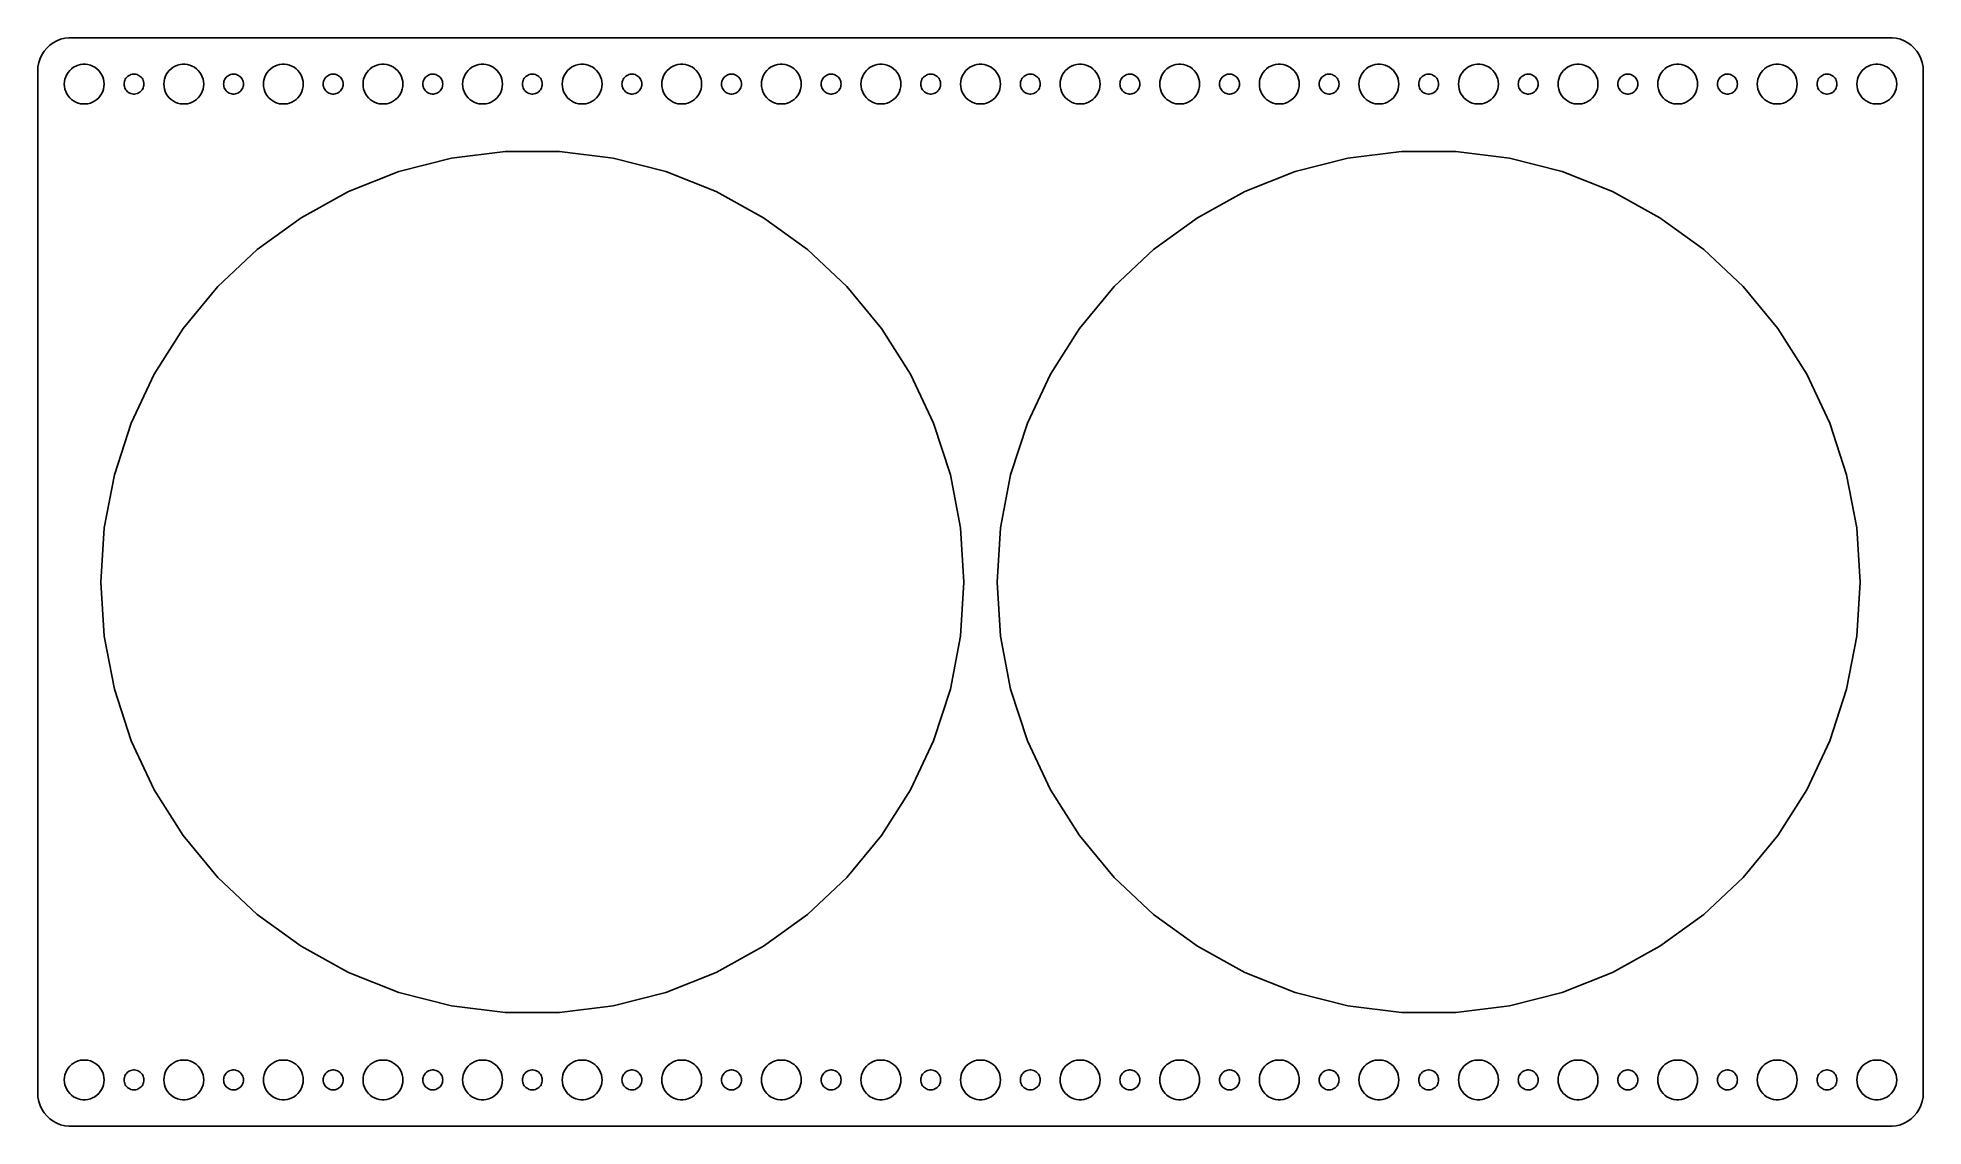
# Model space of a CAD drawing. Header units: metres. Extents: x -142 to 142, y -82 to 82.
import ezdxf

# ---------------------------------------------------------------- set-up
doc = ezdxf.new("R2010")
doc.units = ezdxf.units.M

msp = doc.modelspace()

# ---------------------------------------------------------------- linework, layer by layer
for p, q in [((-141.045, 79.9389), (-141.382, 79.4088)), ((-140.645, 80.4227), (-141.045, 79.9389)), ((-140.187, 80.8526), (-140.645, 80.4227)), ((-139.679, 81.2216), (-140.187, 80.8526)), ((-139.129, 81.5241), (-139.679, 81.2216)), ((-138.545, 81.7553), (-139.129, 81.5241)), ((-137.937, 81.9114), (-138.545, 81.7553)), ((-137.314, 81.9901), (-137.937, 81.9114)), ((137.314, 81.9901), (-137.314, 81.9901)), ((137.937, 81.9114), (137.314, 81.9901)), ((138.545, 81.7553), (137.937, 81.9114)), ((139.129, 81.5241), (138.545, 81.7553)), ((139.679, 81.2216), (139.129, 81.5241)), ((140.187, 80.8526), (139.679, 81.2216)), ((140.645, 80.4227), (140.187, 80.8526)), ((141.045, 79.9389), (140.645, 80.4227)), ((141.382, 79.4088), (141.045, 79.9389)), ((-141.961, 77.6267), (-142, 77)), ((-142, 77), (-142, -77)), ((-141.843, 78.2434), (-141.961, 77.6267)), ((-141.649, 78.8406), (-141.843, 78.2434)), ((-141.382, 79.4088), (-141.649, 78.8406)), ((-137.629, 76.4453), (-137.427, 76.7634)), ((-137.427, 76.7634), (-137.187, 77.0536)), ((-137.187, 77.0536), (-136.912, 77.3115)), ((-136.912, 77.3115), (-136.607, 77.533)), ((-136.607, 77.533), (-136.277, 77.7145)), ((-136.277, 77.7145), (-135.927, 77.8532)), ((-135.927, 77.8532), (-135.562, 77.9469)), ((-135.562, 77.9469), (-135.188, 77.9941)), ((-135.188, 77.9941), (-134.812, 77.9941)), ((-134.812, 77.9941), (-134.438, 77.9469)), ((-134.438, 77.9469), (-134.073, 77.8532)), ((-134.073, 77.8532), (-133.723, 77.7145)), ((-133.723, 77.7145), (-133.393, 77.533)), ((-133.393, 77.533), (-133.088, 77.3115)), ((-133.088, 77.3115), (-132.813, 77.0536)), ((-132.813, 77.0536), (-132.573, 76.7634)), ((-132.573, 76.7634), (-132.371, 76.4453)), ((-122.629, 76.4453), (-122.427, 76.7634)), ((-122.427, 76.7634), (-122.187, 77.0536)), ((-122.187, 77.0536), (-121.912, 77.3115)), ((-121.912, 77.3115), (-121.607, 77.533)), ((-121.607, 77.533), (-121.277, 77.7145)), ((-121.277, 77.7145), (-120.927, 77.8532)), ((-120.927, 77.8532), (-120.562, 77.9469)), ((-120.562, 77.9469), (-120.188, 77.9941)), ((-120.188, 77.9941), (-119.812, 77.9941)), ((-119.812, 77.9941), (-119.438, 77.9469)), ((-119.438, 77.9469), (-119.073, 77.8532)), ((-119.073, 77.8532), (-118.723, 77.7145)), ((-118.723, 77.7145), (-118.393, 77.533)), ((-118.393, 77.533), (-118.088, 77.3115)), ((-118.088, 77.3115), (-117.813, 77.0536)), ((-117.813, 77.0536), (-117.573, 76.7634)), ((-117.573, 76.7634), (-117.371, 76.4453)), ((-107.629, 76.4453), (-107.427, 76.7634)), ((-107.427, 76.7634), (-107.187, 77.0536)), ((-107.187, 77.0536), (-106.912, 77.3115)), ((-106.912, 77.3115), (-106.607, 77.533)), ((-106.607, 77.533), (-106.277, 77.7145)), ((-106.277, 77.7145), (-105.927, 77.8532)), ((-105.927, 77.8532), (-105.562, 77.9469)), ((-105.562, 77.9469), (-105.188, 77.9941)), ((-105.188, 77.9941), (-104.812, 77.9941)), ((-104.812, 77.9941), (-104.438, 77.9469)), ((-104.438, 77.9469), (-104.073, 77.8532)), ((-104.073, 77.8532), (-103.723, 77.7145)), ((-103.723, 77.7145), (-103.393, 77.533)), ((-103.393, 77.533), (-103.088, 77.3115)), ((-103.088, 77.3115), (-102.813, 77.0536)), ((-102.813, 77.0536), (-102.573, 76.7634)), ((-102.573, 76.7634), (-102.371, 76.4453)), ((-92.6289, 76.4453), (-92.427, 76.7634)), ((-92.427, 76.7634), (-92.1869, 77.0536)), ((-92.1869, 77.0536), (-91.9123, 77.3115)), ((-91.9123, 77.3115), (-91.6075, 77.533)), ((-91.6075, 77.533), (-91.2773, 77.7145)), ((-91.2773, 77.7145), (-90.927, 77.8532)), ((-90.927, 77.8532), (-90.5621, 77.9469)), ((-90.5621, 77.9469), (-90.1884, 77.9941)), ((-90.1884, 77.9941), (-89.8116, 77.9941)), ((-89.8116, 77.9941), (-89.4379, 77.9469)), ((-89.4379, 77.9469), (-89.073, 77.8532)), ((-89.073, 77.8532), (-88.7227, 77.7145)), ((-88.7227, 77.7145), (-88.3925, 77.533)), ((-88.3925, 77.533), (-88.0877, 77.3115)), ((-88.0877, 77.3115), (-87.8131, 77.0536)), ((-87.8131, 77.0536), (-87.573, 76.7634)), ((-87.573, 76.7634), (-87.3711, 76.4453)), ((-77.6289, 76.4453), (-77.427, 76.7634)), ((-77.427, 76.7634), (-77.1869, 77.0536)), ((-77.1869, 77.0536), (-76.9123, 77.3115)), ((-76.9123, 77.3115), (-76.6075, 77.533)), ((-76.6075, 77.533), (-76.2773, 77.7145)), ((-76.2773, 77.7145), (-75.927, 77.8532)), ((-75.927, 77.8532), (-75.5621, 77.9469)), ((-75.5621, 77.9469), (-75.1884, 77.9941)), ((-75.1884, 77.9941), (-74.8116, 77.9941)), ((-74.8116, 77.9941), (-74.4379, 77.9469)), ((-74.4379, 77.9469), (-74.073, 77.8532)), ((-74.073, 77.8532), (-73.7227, 77.7145)), ((-73.7227, 77.7145), (-73.3925, 77.533)), ((-73.3925, 77.533), (-73.0877, 77.3115)), ((-73.0877, 77.3115), (-72.8131, 77.0536)), ((-72.8131, 77.0536), (-72.573, 76.7634)), ((-72.573, 76.7634), (-72.3711, 76.4453)), ((-62.6289, 76.4453), (-62.427, 76.7634)), ((-62.427, 76.7634), (-62.1869, 77.0536)), ((-62.1869, 77.0536), (-61.9123, 77.3115)), ((-61.9123, 77.3115), (-61.6075, 77.533)), ((-61.6075, 77.533), (-61.2773, 77.7145)), ((-61.2773, 77.7145), (-60.927, 77.8532)), ((-60.927, 77.8532), (-60.5621, 77.9469)), ((-60.5621, 77.9469), (-60.1884, 77.9941)), ((-60.1884, 77.9941), (-59.8116, 77.9941)), ((-59.8116, 77.9941), (-59.4379, 77.9469)), ((-59.4379, 77.9469), (-59.0729, 77.8532)), ((-59.0729, 77.8532), (-58.7227, 77.7145)), ((-58.7227, 77.7145), (-58.3925, 77.533)), ((-58.3925, 77.533), (-58.0877, 77.3115)), ((-58.0877, 77.3115), (-57.8131, 77.0536)), ((-57.8131, 77.0536), (-57.5729, 76.7634)), ((-57.5729, 76.7634), (-57.3711, 76.4453)), ((-47.6289, 76.4453), (-47.427, 76.7634)), ((-47.427, 76.7634), (-47.1869, 77.0536)), ((-47.1869, 77.0536), (-46.9123, 77.3115)), ((-46.9123, 77.3115), (-46.6075, 77.533)), ((-46.6075, 77.533), (-46.2773, 77.7145)), ((-46.2773, 77.7145), (-45.927, 77.8532)), ((-45.927, 77.8532), (-45.5621, 77.9469)), ((-45.5621, 77.9469), (-45.1884, 77.9941)), ((-45.1884, 77.9941), (-44.8116, 77.9941)), ((-44.8116, 77.9941), (-44.4379, 77.9469)), ((-44.4379, 77.9469), (-44.0729, 77.8532)), ((-44.0729, 77.8532), (-43.7227, 77.7145)), ((-43.7227, 77.7145), (-43.3925, 77.533)), ((-43.3925, 77.533), (-43.0877, 77.3115)), ((-43.0877, 77.3115), (-42.8131, 77.0536)), ((-42.8131, 77.0536), (-42.5729, 76.7634)), ((-42.5729, 76.7634), (-42.3711, 76.4453)), ((-32.6289, 76.4453), (-32.427, 76.7634)), ((-32.427, 76.7634), (-32.1869, 77.0536)), ((-32.1869, 77.0536), (-31.9123, 77.3115)), ((-31.9123, 77.3115), (-31.6075, 77.533)), ((-31.6075, 77.533), (-31.2773, 77.7145)), ((-31.2773, 77.7145), (-30.927, 77.8532)), ((-30.927, 77.8532), (-30.5621, 77.9469)), ((-30.5621, 77.9469), (-30.1884, 77.9941)), ((-30.1884, 77.9941), (-29.8116, 77.9941)), ((-29.8116, 77.9941), (-29.4379, 77.9469)), ((-29.4379, 77.9469), (-29.0729, 77.8532)), ((-29.0729, 77.8532), (-28.7227, 77.7145)), ((-28.7227, 77.7145), (-28.3925, 77.533)), ((-28.3925, 77.533), (-28.0877, 77.3115)), ((-28.0877, 77.3115), (-27.8131, 77.0536)), ((-27.8131, 77.0536), (-27.5729, 76.7634)), ((-27.5729, 76.7634), (-27.3711, 76.4453)), ((-17.6289, 76.4453), (-17.427, 76.7634)), ((-17.427, 76.7634), (-17.1869, 77.0536)), ((-17.1869, 77.0536), (-16.9123, 77.3115)), ((-16.9123, 77.3115), (-16.6075, 77.533)), ((-16.6075, 77.533), (-16.2773, 77.7145)), ((-16.2773, 77.7145), (-15.927, 77.8532)), ((-15.927, 77.8532), (-15.5621, 77.9469)), ((-15.5621, 77.9469), (-15.1884, 77.9941)), ((-15.1884, 77.9941), (-14.8116, 77.9941)), ((-14.8116, 77.9941), (-14.4379, 77.9469)), ((-14.4379, 77.9469), (-14.0729, 77.8532)), ((-14.0729, 77.8532), (-13.7227, 77.7145)), ((-13.7227, 77.7145), (-13.3925, 77.533)), ((-13.3925, 77.533), (-13.0877, 77.3115)), ((-13.0877, 77.3115), (-12.8131, 77.0536)), ((-12.8131, 77.0536), (-12.5729, 76.7634)), ((-12.5729, 76.7634), (-12.3711, 76.4453)), ((-2.62891, 76.4453), (-2.42705, 76.7634)), ((-2.42705, 76.7634), (-2.1869, 77.0536)), ((-2.1869, 77.0536), (-1.91226, 77.3115)), ((-1.91226, 77.3115), (-1.60747, 77.533)), ((-1.60747, 77.533), (-1.27733, 77.7145)), ((-1.27733, 77.7145), (-0.92705, 77.8532)), ((-0.92705, 77.8532), (-0.56213, 77.9469)), ((-0.56213, 77.9469), (-0.18837, 77.9941)), ((-0.18837, 77.9941), (0.18837, 77.9941)), ((0.18837, 77.9941), (0.56213, 77.9469)), ((0.56213, 77.9469), (0.92705, 77.8532)), ((0.92705, 77.8532), (1.27733, 77.7145)), ((1.27733, 77.7145), (1.60747, 77.533)), ((1.60747, 77.533), (1.91226, 77.3115)), ((1.91226, 77.3115), (2.1869, 77.0536)), ((2.1869, 77.0536), (2.42705, 76.7634)), ((2.42705, 76.7634), (2.62891, 76.4453)), ((12.3711, 76.4453), (12.5729, 76.7634)), ((12.5729, 76.7634), (12.8131, 77.0536)), ((12.8131, 77.0536), (13.0877, 77.3115)), ((13.0877, 77.3115), (13.3925, 77.533)), ((13.3925, 77.533), (13.7227, 77.7145)), ((13.7227, 77.7145), (14.0729, 77.8532)), ((14.0729, 77.8532), (14.4379, 77.9469)), ((14.4379, 77.9469), (14.8116, 77.9941)), ((14.8116, 77.9941), (15.1884, 77.9941)), ((15.1884, 77.9941), (15.5621, 77.9469)), ((15.5621, 77.9469), (15.927, 77.8532)), ((15.927, 77.8532), (16.2773, 77.7145)), ((16.2773, 77.7145), (16.6075, 77.533)), ((16.6075, 77.533), (16.9123, 77.3115)), ((16.9123, 77.3115), (17.1869, 77.0536)), ((17.1869, 77.0536), (17.427, 76.7634)), ((17.427, 76.7634), (17.6289, 76.4453)), ((27.3711, 76.4453), (27.5729, 76.7634)), ((27.5729, 76.7634), (27.8131, 77.0536)), ((27.8131, 77.0536), (28.0877, 77.3115)), ((28.0877, 77.3115), (28.3925, 77.533)), ((28.3925, 77.533), (28.7227, 77.7145)), ((28.7227, 77.7145), (29.0729, 77.8532)), ((29.0729, 77.8532), (29.4379, 77.9469)), ((29.4379, 77.9469), (29.8116, 77.9941)), ((29.8116, 77.9941), (30.1884, 77.9941)), ((30.1884, 77.9941), (30.5621, 77.9469)), ((30.5621, 77.9469), (30.927, 77.8532)), ((30.927, 77.8532), (31.2773, 77.7145)), ((31.2773, 77.7145), (31.6075, 77.533)), ((31.6075, 77.533), (31.9123, 77.3115)), ((31.9123, 77.3115), (32.1869, 77.0536)), ((32.1869, 77.0536), (32.427, 76.7634)), ((32.427, 76.7634), (32.6289, 76.4453)), ((42.3711, 76.4453), (42.5729, 76.7634)), ((42.5729, 76.7634), (42.8131, 77.0536)), ((42.8131, 77.0536), (43.0877, 77.3115)), ((43.0877, 77.3115), (43.3925, 77.533)), ((43.3925, 77.533), (43.7227, 77.7145)), ((43.7227, 77.7145), (44.0729, 77.8532)), ((44.0729, 77.8532), (44.4379, 77.9469)), ((44.4379, 77.9469), (44.8116, 77.9941)), ((44.8116, 77.9941), (45.1884, 77.9941)), ((45.1884, 77.9941), (45.5621, 77.9469)), ((45.5621, 77.9469), (45.927, 77.8532)), ((45.927, 77.8532), (46.2773, 77.7145)), ((46.2773, 77.7145), (46.6075, 77.533)), ((46.6075, 77.533), (46.9123, 77.3115)), ((46.9123, 77.3115), (47.1869, 77.0536)), ((47.1869, 77.0536), (47.427, 76.7634)), ((47.427, 76.7634), (47.6289, 76.4453)), ((57.3711, 76.4453), (57.5729, 76.7634)), ((57.5729, 76.7634), (57.8131, 77.0536)), ((57.8131, 77.0536), (58.0877, 77.3115)), ((58.0877, 77.3115), (58.3925, 77.533)), ((58.3925, 77.533), (58.7227, 77.7145)), ((58.7227, 77.7145), (59.0729, 77.8532)), ((59.0729, 77.8532), (59.4379, 77.9469)), ((59.4379, 77.9469), (59.8116, 77.9941)), ((59.8116, 77.9941), (60.1884, 77.9941)), ((60.1884, 77.9941), (60.5621, 77.9469)), ((60.5621, 77.9469), (60.927, 77.8532)), ((60.927, 77.8532), (61.2773, 77.7145)), ((61.2773, 77.7145), (61.6075, 77.533)), ((61.6075, 77.533), (61.9123, 77.3115)), ((61.9123, 77.3115), (62.1869, 77.0536)), ((62.1869, 77.0536), (62.427, 76.7634)), ((62.427, 76.7634), (62.6289, 76.4453)), ((72.3711, 76.4453), (72.573, 76.7634)), ((72.573, 76.7634), (72.8131, 77.0536)), ((72.8131, 77.0536), (73.0877, 77.3115)), ((73.0877, 77.3115), (73.3925, 77.533)), ((73.3925, 77.533), (73.7227, 77.7145)), ((73.7227, 77.7145), (74.073, 77.8532)), ((74.073, 77.8532), (74.4379, 77.9469)), ((74.4379, 77.9469), (74.8116, 77.9941)), ((74.8116, 77.9941), (75.1884, 77.9941)), ((75.1884, 77.9941), (75.5621, 77.9469)), ((75.5621, 77.9469), (75.927, 77.8532)), ((75.927, 77.8532), (76.2773, 77.7145)), ((76.2773, 77.7145), (76.6075, 77.533)), ((76.6075, 77.533), (76.9123, 77.3115)), ((76.9123, 77.3115), (77.1869, 77.0536)), ((77.1869, 77.0536), (77.427, 76.7634)), ((77.427, 76.7634), (77.6289, 76.4453)), ((87.3711, 76.4453), (87.573, 76.7634)), ((87.573, 76.7634), (87.8131, 77.0536)), ((87.8131, 77.0536), (88.0877, 77.3115)), ((88.0877, 77.3115), (88.3925, 77.533)), ((88.3925, 77.533), (88.7227, 77.7145)), ((88.7227, 77.7145), (89.073, 77.8532)), ((89.073, 77.8532), (89.4379, 77.9469)), ((89.4379, 77.9469), (89.8116, 77.9941)), ((89.8116, 77.9941), (90.1884, 77.9941)), ((90.1884, 77.9941), (90.5621, 77.9469)), ((90.5621, 77.9469), (90.927, 77.8532)), ((90.927, 77.8532), (91.2773, 77.7145)), ((91.2773, 77.7145), (91.6075, 77.533)), ((91.6075, 77.533), (91.9123, 77.3115)), ((91.9123, 77.3115), (92.1869, 77.0536)), ((92.1869, 77.0536), (92.427, 76.7634)), ((92.427, 76.7634), (92.6289, 76.4453)), ((102.371, 76.4453), (102.573, 76.7634)), ((102.573, 76.7634), (102.813, 77.0536)), ((102.813, 77.0536), (103.088, 77.3115)), ((103.088, 77.3115), (103.393, 77.533)), ((103.393, 77.533), (103.723, 77.7145)), ((103.723, 77.7145), (104.073, 77.8532)), ((104.073, 77.8532), (104.438, 77.9469)), ((104.438, 77.9469), (104.812, 77.9941)), ((104.812, 77.9941), (105.188, 77.9941)), ((105.188, 77.9941), (105.562, 77.9469)), ((105.562, 77.9469), (105.927, 77.8532)), ((105.927, 77.8532), (106.277, 77.7145)), ((106.277, 77.7145), (106.607, 77.533)), ((106.607, 77.533), (106.912, 77.3115)), ((106.912, 77.3115), (107.187, 77.0536)), ((107.187, 77.0536), (107.427, 76.7634)), ((107.427, 76.7634), (107.629, 76.4453)), ((117.371, 76.4453), (117.573, 76.7634)), ((117.573, 76.7634), (117.813, 77.0536)), ((117.813, 77.0536), (118.088, 77.3115)), ((118.088, 77.3115), (118.393, 77.533)), ((118.393, 77.533), (118.723, 77.7145)), ((118.723, 77.7145), (119.073, 77.8532)), ((119.073, 77.8532), (119.438, 77.9469)), ((119.438, 77.9469), (119.812, 77.9941)), ((119.812, 77.9941), (120.188, 77.9941)), ((120.188, 77.9941), (120.562, 77.9469)), ((120.562, 77.9469), (120.927, 77.8532)), ((120.927, 77.8532), (121.277, 77.7145)), ((121.277, 77.7145), (121.607, 77.533)), ((121.607, 77.533), (121.912, 77.3115)), ((121.912, 77.3115), (122.187, 77.0536)), ((122.187, 77.0536), (122.427, 76.7634)), ((122.427, 76.7634), (122.629, 76.4453)), ((132.371, 76.4453), (132.573, 76.7634)), ((132.573, 76.7634), (132.813, 77.0536)), ((132.813, 77.0536), (133.088, 77.3115)), ((133.088, 77.3115), (133.393, 77.533)), ((133.393, 77.533), (133.723, 77.7145)), ((133.723, 77.7145), (134.073, 77.8532)), ((134.073, 77.8532), (134.438, 77.9469)), ((134.438, 77.9469), (134.812, 77.9941)), ((134.812, 77.9941), (135.188, 77.9941)), ((135.188, 77.9941), (135.562, 77.9469)), ((135.562, 77.9469), (135.927, 77.8532)), ((135.927, 77.8532), (136.277, 77.7145)), ((136.277, 77.7145), (136.607, 77.533)), ((136.607, 77.533), (136.912, 77.3115)), ((136.912, 77.3115), (137.187, 77.0536)), ((137.187, 77.0536), (137.427, 76.7634)), ((137.427, 76.7634), (137.629, 76.4453)), ((141.649, 78.8406), (141.382, 79.4088)), ((141.843, 78.2434), (141.649, 78.8406)), ((141.961, 77.6267), (141.843, 78.2434)), ((142, 77), (141.961, 77.6267)), ((142, -77), (142, 77)), ((-138, 75), (-137.976, 75.376)), ((-137.976, 74.624), (-138, 75)), ((-137.976, 75.376), (-137.906, 75.7461)), ((-137.906, 74.2539), (-137.976, 74.624)), ((-137.906, 75.7461), (-137.789, 76.1044)), ((-137.789, 73.8956), (-137.906, 74.2539)), ((-137.789, 76.1044), (-137.629, 76.4453)), ((-137.629, 73.5547), (-137.789, 73.8956)), ((-132.371, 76.4453), (-132.211, 76.1044)), ((-132.211, 73.8956), (-132.371, 73.5547)), ((-132.211, 76.1044), (-132.094, 75.7461)), ((-132.094, 74.2539), (-132.211, 73.8956)), ((-132.094, 75.7461), (-132.024, 75.376)), ((-132.024, 74.624), (-132.094, 74.2539)), ((-132.024, 75.376), (-132, 75)), ((-132, 75), (-132.024, 74.624)), ((-129, 75), (-128.988, 75.188)), ((-128.988, 74.812), (-129, 75)), ((-128.988, 75.188), (-128.953, 75.373)), ((-128.953, 74.627), (-128.988, 74.812)), ((-128.953, 75.373), (-128.895, 75.5522)), ((-128.895, 74.4478), (-128.953, 74.627)), ((-128.895, 75.5522), (-128.814, 75.7226)), ((-128.814, 74.2774), (-128.895, 74.4478)), ((-128.814, 75.7226), (-128.714, 75.8817)), ((-128.714, 74.1183), (-128.814, 74.2774)), ((-128.714, 75.8817), (-128.593, 76.0268)), ((-128.593, 73.9732), (-128.714, 74.1183)), ((-128.593, 76.0268), (-128.456, 76.1558)), ((-128.456, 73.8442), (-128.593, 73.9732)), ((-128.456, 76.1558), (-128.304, 76.2665)), ((-128.304, 73.7335), (-128.456, 73.8442)), ((-128.304, 76.2665), (-128.139, 76.3572)), ((-128.139, 76.3572), (-127.964, 76.4266)), ((-127.964, 76.4266), (-127.781, 76.4734)), ((-127.781, 76.4734), (-127.594, 76.497)), ((-127.594, 76.497), (-127.406, 76.497)), ((-127.406, 76.497), (-127.219, 76.4734)), ((-127.219, 76.4734), (-127.036, 76.4266)), ((-127.036, 76.4266), (-126.861, 76.3572)), ((-126.861, 76.3572), (-126.696, 76.2665)), ((-126.696, 76.2665), (-126.544, 76.1558)), ((-126.544, 73.8442), (-126.696, 73.7335)), ((-126.544, 76.1558), (-126.407, 76.0268)), ((-126.407, 73.9732), (-126.544, 73.8442)), ((-126.407, 76.0268), (-126.286, 75.8817)), ((-126.286, 74.1183), (-126.407, 73.9732)), ((-126.286, 75.8817), (-126.186, 75.7226)), ((-126.186, 74.2774), (-126.286, 74.1183)), ((-126.186, 75.7226), (-126.105, 75.5522)), ((-126.105, 74.4478), (-126.186, 74.2774)), ((-126.105, 75.5522), (-126.047, 75.373)), ((-126.047, 74.627), (-126.105, 74.4478)), ((-126.047, 75.373), (-126.012, 75.188)), ((-126.012, 74.812), (-126.047, 74.627)), ((-126.012, 75.188), (-126, 75)), ((-126, 75), (-126.012, 74.812)), ((-123, 75), (-122.976, 75.376)), ((-122.976, 74.624), (-123, 75)), ((-122.976, 75.376), (-122.906, 75.7461)), ((-122.906, 74.2539), (-122.976, 74.624)), ((-122.906, 75.7461), (-122.789, 76.1044)), ((-122.789, 73.8956), (-122.906, 74.2539)), ((-122.789, 76.1044), (-122.629, 76.4453)), ((-122.629, 73.5547), (-122.789, 73.8956)), ((-117.371, 76.4453), (-117.211, 76.1044)), ((-117.211, 73.8956), (-117.371, 73.5547)), ((-117.211, 76.1044), (-117.094, 75.7461)), ((-117.094, 74.2539), (-117.211, 73.8956)), ((-117.094, 75.7461), (-117.024, 75.376)), ((-117.024, 74.624), (-117.094, 74.2539)), ((-117.024, 75.376), (-117, 75)), ((-117, 75), (-117.024, 74.624)), ((-114, 75), (-113.988, 75.188)), ((-113.988, 74.812), (-114, 75)), ((-113.988, 75.188), (-113.953, 75.373)), ((-113.953, 74.627), (-113.988, 74.812)), ((-113.953, 75.373), (-113.895, 75.5522)), ((-113.895, 74.4478), (-113.953, 74.627)), ((-113.895, 75.5522), (-113.814, 75.7226)), ((-113.814, 74.2774), (-113.895, 74.4478)), ((-113.814, 75.7226), (-113.714, 75.8817)), ((-113.714, 74.1183), (-113.814, 74.2774)), ((-113.714, 75.8817), (-113.593, 76.0268)), ((-113.593, 73.9732), (-113.714, 74.1183)), ((-113.593, 76.0268), (-113.456, 76.1558)), ((-113.456, 73.8442), (-113.593, 73.9732)), ((-113.456, 76.1558), (-113.304, 76.2665)), ((-113.304, 73.7335), (-113.456, 73.8442)), ((-113.304, 76.2665), (-113.139, 76.3572)), ((-113.139, 76.3572), (-112.964, 76.4266)), ((-112.964, 76.4266), (-112.781, 76.4734)), ((-112.781, 76.4734), (-112.594, 76.497)), ((-112.594, 76.497), (-112.406, 76.497)), ((-112.406, 76.497), (-112.219, 76.4734)), ((-112.219, 76.4734), (-112.036, 76.4266)), ((-112.036, 76.4266), (-111.861, 76.3572)), ((-111.861, 76.3572), (-111.696, 76.2665)), ((-111.696, 76.2665), (-111.544, 76.1558)), ((-111.544, 73.8442), (-111.696, 73.7335)), ((-111.544, 76.1558), (-111.407, 76.0268)), ((-111.407, 73.9732), (-111.544, 73.8442)), ((-111.407, 76.0268), (-111.286, 75.8817)), ((-111.286, 74.1183), (-111.407, 73.9732)), ((-111.286, 75.8817), (-111.186, 75.7226)), ((-111.186, 74.2774), (-111.286, 74.1183)), ((-111.186, 75.7226), (-111.105, 75.5522)), ((-111.105, 74.4478), (-111.186, 74.2774)), ((-111.105, 75.5522), (-111.047, 75.373)), ((-111.047, 74.627), (-111.105, 74.4478)), ((-111.047, 75.373), (-111.012, 75.188)), ((-111.012, 74.812), (-111.047, 74.627)), ((-111.012, 75.188), (-111, 75)), ((-111, 75), (-111.012, 74.812)), ((-108, 75), (-107.976, 75.376)), ((-107.976, 74.624), (-108, 75)), ((-107.976, 75.376), (-107.906, 75.7461)), ((-107.906, 74.2539), (-107.976, 74.624)), ((-107.906, 75.7461), (-107.789, 76.1044)), ((-107.789, 73.8956), (-107.906, 74.2539)), ((-107.789, 76.1044), (-107.629, 76.4453)), ((-107.629, 73.5547), (-107.789, 73.8956)), ((-102.371, 76.4453), (-102.211, 76.1044)), ((-102.211, 73.8956), (-102.371, 73.5547)), ((-102.211, 76.1044), (-102.094, 75.7461)), ((-102.094, 74.2539), (-102.211, 73.8956)), ((-102.094, 75.7461), (-102.024, 75.376)), ((-102.024, 74.624), (-102.094, 74.2539)), ((-102.024, 75.376), (-102, 75)), ((-102, 75), (-102.024, 74.624)), ((-99, 75), (-98.9882, 75.188)), ((-98.9882, 74.812), (-99, 75)), ((-98.9882, 75.188), (-98.9529, 75.373)), ((-98.9529, 74.627), (-98.9882, 74.812)), ((-98.9529, 75.373), (-98.8947, 75.5522)), ((-98.8947, 74.4478), (-98.9529, 74.627)), ((-98.8947, 75.5522), (-98.8145, 75.7226)), ((-98.8145, 74.2774), (-98.8947, 74.4478)), ((-98.8145, 75.7226), (-98.7135, 75.8817)), ((-98.7135, 74.1183), (-98.8145, 74.2774)), ((-98.7135, 75.8817), (-98.5934, 76.0268)), ((-98.5934, 73.9732), (-98.7135, 74.1183)), ((-98.5934, 76.0268), (-98.4561, 76.1558)), ((-98.4561, 73.8442), (-98.5934, 73.9732)), ((-98.4561, 76.1558), (-98.3037, 76.2665)), ((-98.3037, 73.7335), (-98.4561, 73.8442)), ((-98.3037, 76.2665), (-98.1387, 76.3572)), ((-98.1387, 76.3572), (-97.9635, 76.4266)), ((-97.9635, 76.4266), (-97.7811, 76.4734)), ((-97.7811, 76.4734), (-97.5942, 76.497)), ((-97.5942, 76.497), (-97.4058, 76.497)), ((-97.4058, 76.497), (-97.2189, 76.4734)), ((-97.2189, 76.4734), (-97.0365, 76.4266)), ((-97.0365, 76.4266), (-96.8613, 76.3572)), ((-96.8613, 76.3572), (-96.6963, 76.2665)), ((-96.6963, 76.2665), (-96.5439, 76.1558)), ((-96.5439, 73.8442), (-96.6963, 73.7335)), ((-96.5439, 76.1558), (-96.4065, 76.0268)), ((-96.4065, 73.9732), (-96.5439, 73.8442)), ((-96.4065, 76.0268), (-96.2865, 75.8817)), ((-96.2865, 74.1183), (-96.4065, 73.9732)), ((-96.2865, 75.8817), (-96.1855, 75.7226)), ((-96.1855, 74.2774), (-96.2865, 74.1183)), ((-96.1855, 75.7226), (-96.1053, 75.5522)), ((-96.1053, 74.4478), (-96.1855, 74.2774)), ((-96.1053, 75.5522), (-96.0471, 75.373)), ((-96.0471, 74.627), (-96.1053, 74.4478)), ((-96.0471, 75.373), (-96.0118, 75.188)), ((-96.0118, 74.812), (-96.0471, 74.627)), ((-96.0118, 75.188), (-96, 75)), ((-96, 75), (-96.0118, 74.812)), ((-93, 75), (-92.9763, 75.376)), ((-92.9763, 74.624), (-93, 75)), ((-92.9763, 75.376), (-92.9057, 75.7461)), ((-92.9057, 74.2539), (-92.9763, 74.624)), ((-92.9057, 75.7461), (-92.7893, 76.1044)), ((-92.7893, 73.8956), (-92.9057, 74.2539)), ((-92.7893, 76.1044), (-92.6289, 76.4453)), ((-92.6289, 73.5547), (-92.7893, 73.8956)), ((-87.3711, 76.4453), (-87.2107, 76.1044)), ((-87.2107, 73.8956), (-87.3711, 73.5547)), ((-87.2107, 76.1044), (-87.0943, 75.7461)), ((-87.0943, 74.2539), (-87.2107, 73.8956)), ((-87.0943, 75.7461), (-87.0237, 75.376)), ((-87.0237, 74.624), (-87.0943, 74.2539)), ((-87.0237, 75.376), (-87, 75)), ((-87, 75), (-87.0237, 74.624)), ((-84, 75), (-83.9882, 75.188)), ((-83.9882, 74.812), (-84, 75)), ((-83.9882, 75.188), (-83.9529, 75.373)), ((-83.9529, 74.627), (-83.9882, 74.812)), ((-83.9529, 75.373), (-83.8947, 75.5522)), ((-83.8947, 74.4478), (-83.9529, 74.627)), ((-83.8947, 75.5522), (-83.8145, 75.7226)), ((-83.8145, 74.2774), (-83.8947, 74.4478)), ((-83.8145, 75.7226), (-83.7135, 75.8817)), ((-83.7135, 74.1183), (-83.8145, 74.2774)), ((-83.7135, 75.8817), (-83.5934, 76.0268)), ((-83.5934, 73.9732), (-83.7135, 74.1183)), ((-83.5934, 76.0268), (-83.4561, 76.1558)), ((-83.4561, 73.8442), (-83.5934, 73.9732)), ((-83.4561, 76.1558), (-83.3037, 76.2665)), ((-83.3037, 73.7335), (-83.4561, 73.8442)), ((-83.3037, 76.2665), (-83.1387, 76.3572)), ((-83.1387, 76.3572), (-82.9635, 76.4266)), ((-82.9635, 76.4266), (-82.7811, 76.4734)), ((-82.7811, 76.4734), (-82.5942, 76.497)), ((-82.5942, 76.497), (-82.4058, 76.497)), ((-82.4058, 76.497), (-82.2189, 76.4734)), ((-82.2189, 76.4734), (-82.0365, 76.4266)), ((-82.0365, 76.4266), (-81.8613, 76.3572)), ((-81.8613, 76.3572), (-81.6963, 76.2665)), ((-81.6963, 76.2665), (-81.5439, 76.1558)), ((-81.5439, 73.8442), (-81.6963, 73.7335)), ((-81.5439, 76.1558), (-81.4065, 76.0268)), ((-81.4065, 73.9732), (-81.5439, 73.8442)), ((-81.4065, 76.0268), (-81.2865, 75.8817)), ((-81.2865, 74.1183), (-81.4065, 73.9732)), ((-81.2865, 75.8817), (-81.1855, 75.7226)), ((-81.1855, 74.2774), (-81.2865, 74.1183)), ((-81.1855, 75.7226), (-81.1053, 75.5522)), ((-81.1053, 74.4478), (-81.1855, 74.2774)), ((-81.1053, 75.5522), (-81.0471, 75.373)), ((-81.0471, 74.627), (-81.1053, 74.4478)), ((-81.0471, 75.373), (-81.0118, 75.188)), ((-81.0118, 74.812), (-81.0471, 74.627)), ((-81.0118, 75.188), (-81, 75)), ((-81, 75), (-81.0118, 74.812)), ((-78, 75), (-77.9763, 75.376)), ((-77.9763, 74.624), (-78, 75)), ((-77.9763, 75.376), (-77.9057, 75.7461)), ((-77.9057, 74.2539), (-77.9763, 74.624)), ((-77.9057, 75.7461), (-77.7893, 76.1044)), ((-77.7893, 73.8956), (-77.9057, 74.2539)), ((-77.7893, 76.1044), (-77.6289, 76.4453)), ((-77.6289, 73.5547), (-77.7893, 73.8956)), ((-72.3711, 76.4453), (-72.2107, 76.1044)), ((-72.2107, 73.8956), (-72.3711, 73.5547)), ((-72.2107, 76.1044), (-72.0943, 75.7461)), ((-72.0943, 74.2539), (-72.2107, 73.8956)), ((-72.0943, 75.7461), (-72.0237, 75.376)), ((-72.0237, 74.624), (-72.0943, 74.2539)), ((-72.0237, 75.376), (-72, 75)), ((-72, 75), (-72.0237, 74.624)), ((-69, 75), (-68.9882, 75.188)), ((-68.9882, 74.812), (-69, 75)), ((-68.9882, 75.188), (-68.9529, 75.373)), ((-68.9529, 74.627), (-68.9882, 74.812)), ((-68.9529, 75.373), (-68.8947, 75.5522)), ((-68.8947, 74.4478), (-68.9529, 74.627)), ((-68.8947, 75.5522), (-68.8145, 75.7226)), ((-68.8145, 74.2774), (-68.8947, 74.4478)), ((-68.8145, 75.7226), (-68.7135, 75.8817)), ((-68.7135, 74.1183), (-68.8145, 74.2774)), ((-68.7135, 75.8817), (-68.5934, 76.0268)), ((-68.5934, 73.9732), (-68.7135, 74.1183)), ((-68.5934, 76.0268), (-68.4561, 76.1558)), ((-68.4561, 73.8442), (-68.5934, 73.9732)), ((-68.4561, 76.1558), (-68.3037, 76.2665)), ((-68.3037, 73.7335), (-68.4561, 73.8442)), ((-68.3037, 76.2665), (-68.1387, 76.3572)), ((-68.1387, 76.3572), (-67.9635, 76.4266)), ((-67.9635, 76.4266), (-67.7811, 76.4734)), ((-67.7811, 76.4734), (-67.5942, 76.497)), ((-67.5942, 76.497), (-67.4058, 76.497)), ((-67.4058, 76.497), (-67.2189, 76.4734)), ((-67.2189, 76.4734), (-67.0365, 76.4266)), ((-67.0365, 76.4266), (-66.8613, 76.3572)), ((-66.8613, 76.3572), (-66.6963, 76.2665)), ((-66.6963, 76.2665), (-66.5439, 76.1558)), ((-66.5439, 73.8442), (-66.6963, 73.7335)), ((-66.5439, 76.1558), (-66.4065, 76.0268)), ((-66.4065, 73.9732), (-66.5439, 73.8442)), ((-66.4065, 76.0268), (-66.2865, 75.8817)), ((-66.2865, 74.1183), (-66.4065, 73.9732)), ((-66.2865, 75.8817), (-66.1855, 75.7226)), ((-66.1855, 74.2774), (-66.2865, 74.1183)), ((-66.1855, 75.7226), (-66.1053, 75.5522)), ((-66.1053, 74.4478), (-66.1855, 74.2774)), ((-66.1053, 75.5522), (-66.0471, 75.373)), ((-66.0471, 74.627), (-66.1053, 74.4478)), ((-66.0471, 75.373), (-66.0118, 75.188)), ((-66.0118, 74.812), (-66.0471, 74.627)), ((-66.0118, 75.188), (-66, 75)), ((-66, 75), (-66.0118, 74.812)), ((-63, 75), (-62.9763, 75.376)), ((-62.9763, 74.624), (-63, 75)), ((-62.9763, 75.376), (-62.9057, 75.7461)), ((-62.9057, 74.2539), (-62.9763, 74.624)), ((-62.9057, 75.7461), (-62.7893, 76.1044)), ((-62.7893, 73.8956), (-62.9057, 74.2539)), ((-62.7893, 76.1044), (-62.6289, 76.4453)), ((-62.6289, 73.5547), (-62.7893, 73.8956)), ((-57.3711, 76.4453), (-57.2107, 76.1044)), ((-57.2107, 73.8956), (-57.3711, 73.5547)), ((-57.2107, 76.1044), (-57.0942, 75.7461)), ((-57.0942, 74.2539), (-57.2107, 73.8956)), ((-57.0942, 75.7461), (-57.0237, 75.376)), ((-57.0237, 74.624), (-57.0942, 74.2539)), ((-57.0237, 75.376), (-57, 75)), ((-57, 75), (-57.0237, 74.624)), ((-54, 75), (-53.9882, 75.188)), ((-53.9882, 74.812), (-54, 75)), ((-53.9882, 75.188), (-53.9529, 75.373)), ((-53.9529, 74.627), (-53.9882, 74.812)), ((-53.9529, 75.373), (-53.8947, 75.5522)), ((-53.8947, 74.4478), (-53.9529, 74.627)), ((-53.8947, 75.5522), (-53.8145, 75.7226)), ((-53.8145, 74.2774), (-53.8947, 74.4478)), ((-53.8145, 75.7226), (-53.7135, 75.8817)), ((-53.7135, 74.1183), (-53.8145, 74.2774)), ((-53.7135, 75.8817), (-53.5934, 76.0268)), ((-53.5934, 73.9732), (-53.7135, 74.1183)), ((-53.5934, 76.0268), (-53.4561, 76.1558)), ((-53.4561, 73.8442), (-53.5934, 73.9732)), ((-53.4561, 76.1558), (-53.3037, 76.2665)), ((-53.3037, 73.7335), (-53.4561, 73.8442)), ((-53.3037, 76.2665), (-53.1387, 76.3572)), ((-53.1387, 76.3572), (-52.9635, 76.4266)), ((-52.9635, 76.4266), (-52.7811, 76.4734)), ((-52.7811, 76.4734), (-52.5942, 76.497)), ((-52.5942, 76.497), (-52.4058, 76.497)), ((-52.4058, 76.497), (-52.2189, 76.4734)), ((-52.2189, 76.4734), (-52.0365, 76.4266)), ((-52.0365, 76.4266), (-51.8613, 76.3572)), ((-51.8613, 76.3572), (-51.6963, 76.2665)), ((-51.6963, 76.2665), (-51.5439, 76.1558)), ((-51.5439, 73.8442), (-51.6963, 73.7335)), ((-51.5439, 76.1558), (-51.4065, 76.0268)), ((-51.4065, 73.9732), (-51.5439, 73.8442)), ((-51.4065, 76.0268), (-51.2865, 75.8817)), ((-51.2865, 74.1183), (-51.4065, 73.9732)), ((-51.2865, 75.8817), (-51.1855, 75.7226)), ((-51.1855, 74.2774), (-51.2865, 74.1183)), ((-51.1855, 75.7226), (-51.1053, 75.5522)), ((-51.1053, 74.4478), (-51.1855, 74.2774)), ((-51.1053, 75.5522), (-51.0471, 75.373)), ((-51.0471, 74.627), (-51.1053, 74.4478)), ((-51.0471, 75.373), (-51.0118, 75.188)), ((-51.0118, 74.812), (-51.0471, 74.627)), ((-51.0118, 75.188), (-51, 75)), ((-51, 75), (-51.0118, 74.812)), ((-48, 75), (-47.9763, 75.376)), ((-47.9763, 74.624), (-48, 75)), ((-47.9763, 75.376), (-47.9057, 75.7461)), ((-47.9057, 74.2539), (-47.9763, 74.624)), ((-47.9057, 75.7461), (-47.7893, 76.1044)), ((-47.7893, 73.8956), (-47.9057, 74.2539)), ((-47.7893, 76.1044), (-47.6289, 76.4453)), ((-47.6289, 73.5547), (-47.7893, 73.8956)), ((-42.3711, 76.4453), (-42.2107, 76.1044)), ((-42.2107, 73.8956), (-42.3711, 73.5547)), ((-42.2107, 76.1044), (-42.0942, 75.7461)), ((-42.0942, 74.2539), (-42.2107, 73.8956)), ((-42.0942, 75.7461), (-42.0237, 75.376)), ((-42.0237, 74.624), (-42.0942, 74.2539)), ((-42.0237, 75.376), (-42, 75)), ((-42, 75), (-42.0237, 74.624)), ((-39, 75), (-38.9882, 75.188)), ((-38.9882, 74.812), (-39, 75)), ((-38.9882, 75.188), (-38.9529, 75.373)), ((-38.9529, 74.627), (-38.9882, 74.812)), ((-38.9529, 75.373), (-38.8947, 75.5522)), ((-38.8947, 74.4478), (-38.9529, 74.627)), ((-38.8947, 75.5522), (-38.8145, 75.7226)), ((-38.8145, 74.2774), (-38.8947, 74.4478)), ((-38.8145, 75.7226), (-38.7135, 75.8817)), ((-38.7135, 74.1183), (-38.8145, 74.2774)), ((-38.7135, 75.8817), (-38.5934, 76.0268)), ((-38.5934, 73.9732), (-38.7135, 74.1183)), ((-38.5934, 76.0268), (-38.4561, 76.1558)), ((-38.4561, 73.8442), (-38.5934, 73.9732)), ((-38.4561, 76.1558), (-38.3037, 76.2665)), ((-38.3037, 73.7335), (-38.4561, 73.8442)), ((-38.3037, 76.2665), (-38.1387, 76.3572)), ((-38.1387, 76.3572), (-37.9635, 76.4266)), ((-37.9635, 76.4266), (-37.7811, 76.4734)), ((-37.7811, 76.4734), (-37.5942, 76.497)), ((-37.5942, 76.497), (-37.4058, 76.497)), ((-37.4058, 76.497), (-37.2189, 76.4734)), ((-37.2189, 76.4734), (-37.0365, 76.4266)), ((-37.0365, 76.4266), (-36.8613, 76.3572)), ((-36.8613, 76.3572), (-36.6963, 76.2665)), ((-36.6963, 76.2665), (-36.5439, 76.1558)), ((-36.5439, 73.8442), (-36.6963, 73.7335)), ((-36.5439, 76.1558), (-36.4065, 76.0268)), ((-36.4065, 73.9732), (-36.5439, 73.8442)), ((-36.4065, 76.0268), (-36.2865, 75.8817)), ((-36.2865, 74.1183), (-36.4065, 73.9732)), ((-36.2865, 75.8817), (-36.1855, 75.7226)), ((-36.1855, 74.2774), (-36.2865, 74.1183)), ((-36.1855, 75.7226), (-36.1053, 75.5522)), ((-36.1053, 74.4478), (-36.1855, 74.2774)), ((-36.1053, 75.5522), (-36.0471, 75.373)), ((-36.0471, 74.627), (-36.1053, 74.4478)), ((-36.0471, 75.373), (-36.0118, 75.188)), ((-36.0118, 74.812), (-36.0471, 74.627)), ((-36.0118, 75.188), (-36, 75)), ((-36, 75), (-36.0118, 74.812)), ((-33, 75), (-32.9763, 75.376)), ((-32.9763, 74.624), (-33, 75)), ((-32.9763, 75.376), (-32.9057, 75.7461)), ((-32.9057, 74.2539), (-32.9763, 74.624)), ((-32.9057, 75.7461), (-32.7893, 76.1044)), ((-32.7893, 73.8956), (-32.9057, 74.2539)), ((-32.7893, 76.1044), (-32.6289, 76.4453)), ((-32.6289, 73.5547), (-32.7893, 73.8956)), ((-27.3711, 76.4453), (-27.2107, 76.1044)), ((-27.2107, 73.8956), (-27.3711, 73.5547)), ((-27.2107, 76.1044), (-27.0942, 75.7461)), ((-27.0942, 74.2539), (-27.2107, 73.8956)), ((-27.0942, 75.7461), (-27.0237, 75.376)), ((-27.0237, 74.624), (-27.0942, 74.2539)), ((-27.0237, 75.376), (-27, 75)), ((-27, 75), (-27.0237, 74.624)), ((-24, 75), (-23.9882, 75.188)), ((-23.9882, 74.812), (-24, 75)), ((-23.9882, 75.188), (-23.9529, 75.373)), ((-23.9529, 74.627), (-23.9882, 74.812)), ((-23.9529, 75.373), (-23.8947, 75.5522)), ((-23.8947, 74.4478), (-23.9529, 74.627)), ((-23.8947, 75.5522), (-23.8145, 75.7226)), ((-23.8145, 74.2774), (-23.8947, 74.4478)), ((-23.8145, 75.7226), (-23.7135, 75.8817)), ((-23.7135, 74.1183), (-23.8145, 74.2774)), ((-23.7135, 75.8817), (-23.5934, 76.0268)), ((-23.5934, 73.9732), (-23.7135, 74.1183)), ((-23.5934, 76.0268), (-23.4561, 76.1558)), ((-23.4561, 73.8442), (-23.5934, 73.9732)), ((-23.4561, 76.1558), (-23.3037, 76.2665)), ((-23.3037, 73.7335), (-23.4561, 73.8442)), ((-23.3037, 76.2665), (-23.1387, 76.3572)), ((-23.1387, 76.3572), (-22.9635, 76.4266)), ((-22.9635, 76.4266), (-22.7811, 76.4734)), ((-22.7811, 76.4734), (-22.5942, 76.497)), ((-22.5942, 76.497), (-22.4058, 76.497)), ((-22.4058, 76.497), (-22.2189, 76.4734)), ((-22.2189, 76.4734), (-22.0365, 76.4266)), ((-22.0365, 76.4266), (-21.8613, 76.3572)), ((-21.8613, 76.3572), (-21.6963, 76.2665)), ((-21.6963, 76.2665), (-21.5439, 76.1558)), ((-21.5439, 73.8442), (-21.6963, 73.7335)), ((-21.5439, 76.1558), (-21.4065, 76.0268)), ((-21.4065, 73.9732), (-21.5439, 73.8442)), ((-21.4065, 76.0268), (-21.2865, 75.8817)), ((-21.2865, 74.1183), (-21.4065, 73.9732)), ((-21.2865, 75.8817), (-21.1855, 75.7226)), ((-21.1855, 74.2774), (-21.2865, 74.1183)), ((-21.1855, 75.7226), (-21.1053, 75.5522)), ((-21.1053, 74.4478), (-21.1855, 74.2774)), ((-21.1053, 75.5522), (-21.0471, 75.373)), ((-21.0471, 74.627), (-21.1053, 74.4478)), ((-21.0471, 75.373), (-21.0118, 75.188)), ((-21.0118, 74.812), (-21.0471, 74.627)), ((-21.0118, 75.188), (-21, 75)), ((-21, 75), (-21.0118, 74.812)), ((-18, 75), (-17.9763, 75.376)), ((-17.9763, 74.624), (-18, 75)), ((-17.9763, 75.376), (-17.9057, 75.7461)), ((-17.9057, 74.2539), (-17.9763, 74.624)), ((-17.9057, 75.7461), (-17.7893, 76.1044)), ((-17.7893, 73.8956), (-17.9057, 74.2539)), ((-17.7893, 76.1044), (-17.6289, 76.4453)), ((-17.6289, 73.5547), (-17.7893, 73.8956)), ((-12.3711, 76.4453), (-12.2107, 76.1044)), ((-12.2107, 73.8956), (-12.3711, 73.5547)), ((-12.2107, 76.1044), (-12.0942, 75.7461)), ((-12.0942, 74.2539), (-12.2107, 73.8956)), ((-12.0942, 75.7461), (-12.0237, 75.376)), ((-12.0237, 74.624), (-12.0942, 74.2539)), ((-12.0237, 75.376), (-12, 75)), ((-12, 75), (-12.0237, 74.624)), ((-9, 75), (-8.98816, 75.188)), ((-8.98816, 74.812), (-9, 75)), ((-8.98816, 75.188), (-8.95287, 75.373)), ((-8.95287, 74.627), (-8.98816, 74.812)), ((-8.95287, 75.373), (-8.89465, 75.5522)), ((-8.89465, 74.4478), (-8.95287, 74.627)), ((-8.89465, 75.5522), (-8.81445, 75.7226)), ((-8.81445, 74.2774), (-8.89465, 74.4478)), ((-8.81445, 75.7226), (-8.71352, 75.8817)), ((-8.71352, 74.1183), (-8.81445, 74.2774)), ((-8.71352, 75.8817), (-8.59344, 76.0268)), ((-8.59344, 73.9732), (-8.71352, 74.1183)), ((-8.59344, 76.0268), (-8.45613, 76.1558)), ((-8.45613, 73.8442), (-8.59344, 73.9732)), ((-8.45613, 76.1558), (-8.30373, 76.2665)), ((-8.30373, 73.7335), (-8.45613, 73.8442)), ((-8.30373, 76.2665), (-8.13866, 76.3572)), ((-8.13866, 76.3572), (-7.96352, 76.4266)), ((-7.96352, 76.4266), (-7.78107, 76.4734)), ((-7.78107, 76.4734), (-7.59418, 76.497)), ((-7.59418, 76.497), (-7.40581, 76.497)), ((-7.40581, 76.497), (-7.21892, 76.4734)), ((-7.21892, 76.4734), (-7.03647, 76.4266)), ((-7.03647, 76.4266), (-6.86133, 76.3572)), ((-6.86133, 76.3572), (-6.69626, 76.2665)), ((-6.69626, 76.2665), (-6.54385, 76.1558)), ((-6.54385, 73.8442), (-6.69626, 73.7335)), ((-6.54385, 76.1558), (-6.40654, 76.0268)), ((-6.40654, 73.9732), (-6.54385, 73.8442)), ((-6.40654, 76.0268), (-6.28647, 75.8817)), ((-6.28647, 74.1183), (-6.40654, 73.9732)), ((-6.28647, 75.8817), (-6.18553, 75.7226)), ((-6.18553, 74.2774), (-6.28647, 74.1183)), ((-6.18553, 75.7226), (-6.10533, 75.5522)), ((-6.10533, 74.4478), (-6.18553, 74.2774)), ((-6.10533, 75.5522), (-6.04712, 75.373)), ((-6.04712, 74.627), (-6.10533, 74.4478)), ((-6.04712, 75.373), (-6.01183, 75.188)), ((-6.01183, 74.812), (-6.04712, 74.627)), ((-6.01183, 75.188), (-6, 75)), ((-6, 75), (-6.01183, 74.812)), ((-3, 75), (-2.97633, 75.376)), ((-2.97633, 74.624), (-3, 75)), ((-2.97633, 75.376), (-2.90575, 75.7461)), ((-2.90575, 74.2539), (-2.97633, 74.624)), ((-2.90575, 75.7461), (-2.78932, 76.1044)), ((-2.78932, 73.8956), (-2.90575, 74.2539)), ((-2.78932, 76.1044), (-2.62891, 76.4453)), ((-2.62891, 73.5547), (-2.78932, 73.8956)), ((2.62891, 76.4453), (2.78932, 76.1044)), ((2.78932, 73.8956), (2.62891, 73.5547)), ((2.78932, 76.1044), (2.90575, 75.7461)), ((2.90575, 74.2539), (2.78932, 73.8956)), ((2.90575, 75.7461), (2.97633, 75.376)), ((2.97633, 74.624), (2.90575, 74.2539)), ((2.97633, 75.376), (3, 75)), ((3, 75), (2.97633, 74.624)), ((6, 75), (6.01183, 75.188)), ((6.01183, 74.812), (6, 75)), ((6.01183, 75.188), (6.04712, 75.373)), ((6.04712, 74.627), (6.01183, 74.812)), ((6.04712, 75.373), (6.10533, 75.5522)), ((6.10533, 74.4478), (6.04712, 74.627)), ((6.10533, 75.5522), (6.18553, 75.7226)), ((6.18553, 74.2774), (6.10533, 74.4478)), ((6.18553, 75.7226), (6.28647, 75.8817)), ((6.28647, 74.1183), (6.18553, 74.2774)), ((6.28647, 75.8817), (6.40654, 76.0268)), ((6.40654, 73.9732), (6.28647, 74.1183)), ((6.40654, 76.0268), (6.54385, 76.1558)), ((6.54385, 73.8442), (6.40654, 73.9732)), ((6.54385, 76.1558), (6.69626, 76.2665)), ((6.69626, 73.7335), (6.54385, 73.8442)), ((6.69626, 76.2665), (6.86133, 76.3572)), ((6.86133, 76.3572), (7.03647, 76.4266)), ((7.03647, 76.4266), (7.21892, 76.4734)), ((7.21892, 76.4734), (7.40581, 76.497)), ((7.40581, 76.497), (7.59418, 76.497)), ((7.59418, 76.497), (7.78107, 76.4734)), ((7.78107, 76.4734), (7.96352, 76.4266)), ((7.96352, 76.4266), (8.13866, 76.3572)), ((8.13866, 76.3572), (8.30373, 76.2665)), ((8.30373, 76.2665), (8.45613, 76.1558)), ((8.45613, 73.8442), (8.30373, 73.7335)), ((8.45613, 76.1558), (8.59344, 76.0268)), ((8.59344, 73.9732), (8.45613, 73.8442)), ((8.59344, 76.0268), (8.71352, 75.8817)), ((8.71352, 74.1183), (8.59344, 73.9732)), ((8.71352, 75.8817), (8.81445, 75.7226)), ((8.81445, 74.2774), (8.71352, 74.1183)), ((8.81445, 75.7226), (8.89465, 75.5522)), ((8.89465, 74.4478), (8.81445, 74.2774)), ((8.89465, 75.5522), (8.95287, 75.373)), ((8.95287, 74.627), (8.89465, 74.4478)), ((8.95287, 75.373), (8.98816, 75.188)), ((8.98816, 74.812), (8.95287, 74.627)), ((8.98816, 75.188), (9, 75)), ((9, 75), (8.98816, 74.812)), ((12, 75), (12.0237, 75.376)), ((12.0237, 74.624), (12, 75)), ((12.0237, 75.376), (12.0942, 75.7461)), ((12.0942, 74.2539), (12.0237, 74.624)), ((12.0942, 75.7461), (12.2107, 76.1044)), ((12.2107, 73.8956), (12.0942, 74.2539)), ((12.2107, 76.1044), (12.3711, 76.4453)), ((12.3711, 73.5547), (12.2107, 73.8956)), ((17.6289, 76.4453), (17.7893, 76.1044)), ((17.7893, 73.8956), (17.6289, 73.5547)), ((17.7893, 76.1044), (17.9057, 75.7461)), ((17.9057, 74.2539), (17.7893, 73.8956)), ((17.9057, 75.7461), (17.9763, 75.376)), ((17.9763, 74.624), (17.9057, 74.2539)), ((17.9763, 75.376), (18, 75)), ((18, 75), (17.9763, 74.624)), ((21, 75), (21.0118, 75.188)), ((21.0118, 74.812), (21, 75)), ((21.0118, 75.188), (21.0471, 75.373)), ((21.0471, 74.627), (21.0118, 74.812)), ((21.0471, 75.373), (21.1053, 75.5522)), ((21.1053, 74.4478), (21.0471, 74.627)), ((21.1053, 75.5522), (21.1855, 75.7226)), ((21.1855, 74.2774), (21.1053, 74.4478)), ((21.1855, 75.7226), (21.2865, 75.8817)), ((21.2865, 74.1183), (21.1855, 74.2774)), ((21.2865, 75.8817), (21.4065, 76.0268)), ((21.4065, 73.9732), (21.2865, 74.1183)), ((21.4065, 76.0268), (21.5439, 76.1558)), ((21.5439, 73.8442), (21.4065, 73.9732)), ((21.5439, 76.1558), (21.6963, 76.2665)), ((21.6963, 73.7335), (21.5439, 73.8442)), ((21.6963, 76.2665), (21.8613, 76.3572)), ((21.8613, 76.3572), (22.0365, 76.4266)), ((22.0365, 76.4266), (22.2189, 76.4734)), ((22.2189, 76.4734), (22.4058, 76.497)), ((22.4058, 76.497), (22.5942, 76.497)), ((22.5942, 76.497), (22.7811, 76.4734)), ((22.7811, 76.4734), (22.9635, 76.4266)), ((22.9635, 76.4266), (23.1387, 76.3572)), ((23.1387, 76.3572), (23.3037, 76.2665)), ((23.3037, 76.2665), (23.4561, 76.1558)), ((23.4561, 73.8442), (23.3037, 73.7335)), ((23.4561, 76.1558), (23.5934, 76.0268)), ((23.5934, 73.9732), (23.4561, 73.8442)), ((23.5934, 76.0268), (23.7135, 75.8817)), ((23.7135, 74.1183), (23.5934, 73.9732)), ((23.7135, 75.8817), (23.8145, 75.7226)), ((23.8145, 74.2774), (23.7135, 74.1183)), ((23.8145, 75.7226), (23.8947, 75.5522)), ((23.8947, 74.4478), (23.8145, 74.2774)), ((23.8947, 75.5522), (23.9529, 75.373)), ((23.9529, 74.627), (23.8947, 74.4478)), ((23.9529, 75.373), (23.9882, 75.188)), ((23.9882, 74.812), (23.9529, 74.627)), ((23.9882, 75.188), (24, 75)), ((24, 75), (23.9882, 74.812)), ((27, 75), (27.0237, 75.376)), ((27.0237, 74.624), (27, 75)), ((27.0237, 75.376), (27.0942, 75.7461)), ((27.0942, 74.2539), (27.0237, 74.624)), ((27.0942, 75.7461), (27.2107, 76.1044)), ((27.2107, 73.8956), (27.0942, 74.2539)), ((27.2107, 76.1044), (27.3711, 76.4453)), ((27.3711, 73.5547), (27.2107, 73.8956)), ((32.6289, 76.4453), (32.7893, 76.1044)), ((32.7893, 73.8956), (32.6289, 73.5547)), ((32.7893, 76.1044), (32.9057, 75.7461)), ((32.9057, 74.2539), (32.7893, 73.8956)), ((32.9057, 75.7461), (32.9763, 75.376)), ((32.9763, 74.624), (32.9057, 74.2539)), ((32.9763, 75.376), (33, 75)), ((33, 75), (32.9763, 74.624)), ((36, 75), (36.0118, 75.188)), ((36.0118, 74.812), (36, 75)), ((36.0118, 75.188), (36.0471, 75.373)), ((36.0471, 74.627), (36.0118, 74.812)), ((36.0471, 75.373), (36.1053, 75.5522)), ((36.1053, 74.4478), (36.0471, 74.627)), ((36.1053, 75.5522), (36.1855, 75.7226)), ((36.1855, 74.2774), (36.1053, 74.4478)), ((36.1855, 75.7226), (36.2865, 75.8817)), ((36.2865, 74.1183), (36.1855, 74.2774)), ((36.2865, 75.8817), (36.4065, 76.0268)), ((36.4065, 73.9732), (36.2865, 74.1183)), ((36.4065, 76.0268), (36.5439, 76.1558)), ((36.5439, 73.8442), (36.4065, 73.9732)), ((36.5439, 76.1558), (36.6963, 76.2665)), ((36.6963, 73.7335), (36.5439, 73.8442)), ((36.6963, 76.2665), (36.8613, 76.3572)), ((36.8613, 76.3572), (37.0365, 76.4266)), ((37.0365, 76.4266), (37.2189, 76.4734)), ((37.2189, 76.4734), (37.4058, 76.497)), ((37.4058, 76.497), (37.5942, 76.497)), ((37.5942, 76.497), (37.7811, 76.4734)), ((37.7811, 76.4734), (37.9635, 76.4266)), ((37.9635, 76.4266), (38.1387, 76.3572)), ((38.1387, 76.3572), (38.3037, 76.2665)), ((38.3037, 76.2665), (38.4561, 76.1558)), ((38.4561, 73.8442), (38.3037, 73.7335)), ((38.4561, 76.1558), (38.5934, 76.0268)), ((38.5934, 73.9732), (38.4561, 73.8442)), ((38.5934, 76.0268), (38.7135, 75.8817)), ((38.7135, 74.1183), (38.5934, 73.9732)), ((38.7135, 75.8817), (38.8145, 75.7226)), ((38.8145, 74.2774), (38.7135, 74.1183)), ((38.8145, 75.7226), (38.8947, 75.5522)), ((38.8947, 74.4478), (38.8145, 74.2774)), ((38.8947, 75.5522), (38.9529, 75.373)), ((38.9529, 74.627), (38.8947, 74.4478)), ((38.9529, 75.373), (38.9882, 75.188)), ((38.9882, 74.812), (38.9529, 74.627)), ((38.9882, 75.188), (39, 75)), ((39, 75), (38.9882, 74.812)), ((42, 75), (42.0237, 75.376)), ((42.0237, 74.624), (42, 75)), ((42.0237, 75.376), (42.0942, 75.7461)), ((42.0942, 74.2539), (42.0237, 74.624)), ((42.0942, 75.7461), (42.2107, 76.1044)), ((42.2107, 73.8956), (42.0942, 74.2539)), ((42.2107, 76.1044), (42.3711, 76.4453)), ((42.3711, 73.5547), (42.2107, 73.8956)), ((47.6289, 76.4453), (47.7893, 76.1044)), ((47.7893, 73.8956), (47.6289, 73.5547)), ((47.7893, 76.1044), (47.9057, 75.7461)), ((47.9057, 74.2539), (47.7893, 73.8956)), ((47.9057, 75.7461), (47.9763, 75.376)), ((47.9763, 74.624), (47.9057, 74.2539)), ((47.9763, 75.376), (48, 75)), ((48, 75), (47.9763, 74.624)), ((51, 75), (51.0118, 75.188)), ((51.0118, 74.812), (51, 75)), ((51.0118, 75.188), (51.0471, 75.373)), ((51.0471, 74.627), (51.0118, 74.812)), ((51.0471, 75.373), (51.1053, 75.5522)), ((51.1053, 74.4478), (51.0471, 74.627)), ((51.1053, 75.5522), (51.1855, 75.7226)), ((51.1855, 74.2774), (51.1053, 74.4478)), ((51.1855, 75.7226), (51.2865, 75.8817)), ((51.2865, 74.1183), (51.1855, 74.2774)), ((51.2865, 75.8817), (51.4065, 76.0268)), ((51.4065, 73.9732), (51.2865, 74.1183)), ((51.4065, 76.0268), (51.5439, 76.1558)), ((51.5439, 73.8442), (51.4065, 73.9732)), ((51.5439, 76.1558), (51.6963, 76.2665)), ((51.6963, 73.7335), (51.5439, 73.8442)), ((51.6963, 76.2665), (51.8613, 76.3572)), ((51.8613, 76.3572), (52.0365, 76.4266)), ((52.0365, 76.4266), (52.2189, 76.4734)), ((52.2189, 76.4734), (52.4058, 76.497)), ((52.4058, 76.497), (52.5942, 76.497)), ((52.5942, 76.497), (52.7811, 76.4734)), ((52.7811, 76.4734), (52.9635, 76.4266)), ((52.9635, 76.4266), (53.1387, 76.3572)), ((53.1387, 76.3572), (53.3037, 76.2665)), ((53.3037, 76.2665), (53.4561, 76.1558)), ((53.4561, 73.8442), (53.3037, 73.7335)), ((53.4561, 76.1558), (53.5934, 76.0268)), ((53.5934, 73.9732), (53.4561, 73.8442)), ((53.5934, 76.0268), (53.7135, 75.8817)), ((53.7135, 74.1183), (53.5934, 73.9732)), ((53.7135, 75.8817), (53.8145, 75.7226)), ((53.8145, 74.2774), (53.7135, 74.1183)), ((53.8145, 75.7226), (53.8947, 75.5522)), ((53.8947, 74.4478), (53.8145, 74.2774)), ((53.8947, 75.5522), (53.9529, 75.373)), ((53.9529, 74.627), (53.8947, 74.4478)), ((53.9529, 75.373), (53.9882, 75.188)), ((53.9882, 74.812), (53.9529, 74.627)), ((53.9882, 75.188), (54, 75)), ((54, 75), (53.9882, 74.812)), ((57, 75), (57.0237, 75.376)), ((57.0237, 74.624), (57, 75)), ((57.0237, 75.376), (57.0942, 75.7461)), ((57.0942, 74.2539), (57.0237, 74.624)), ((57.0942, 75.7461), (57.2107, 76.1044)), ((57.2107, 73.8956), (57.0942, 74.2539)), ((57.2107, 76.1044), (57.3711, 76.4453)), ((57.3711, 73.5547), (57.2107, 73.8956)), ((62.6289, 76.4453), (62.7893, 76.1044)), ((62.7893, 73.8956), (62.6289, 73.5547)), ((62.7893, 76.1044), (62.9057, 75.7461)), ((62.9057, 74.2539), (62.7893, 73.8956)), ((62.9057, 75.7461), (62.9763, 75.376)), ((62.9763, 74.624), (62.9057, 74.2539)), ((62.9763, 75.376), (63, 75)), ((63, 75), (62.9763, 74.624)), ((66, 75), (66.0118, 75.188)), ((66.0118, 74.812), (66, 75)), ((66.0118, 75.188), (66.0471, 75.373)), ((66.0471, 74.627), (66.0118, 74.812)), ((66.0471, 75.373), (66.1053, 75.5522)), ((66.1053, 74.4478), (66.0471, 74.627)), ((66.1053, 75.5522), (66.1855, 75.7226)), ((66.1855, 74.2774), (66.1053, 74.4478)), ((66.1855, 75.7226), (66.2865, 75.8817)), ((66.2865, 74.1183), (66.1855, 74.2774)), ((66.2865, 75.8817), (66.4065, 76.0268)), ((66.4065, 73.9732), (66.2865, 74.1183)), ((66.4065, 76.0268), (66.5439, 76.1558)), ((66.5439, 73.8442), (66.4065, 73.9732)), ((66.5439, 76.1558), (66.6963, 76.2665)), ((66.6963, 73.7335), (66.5439, 73.8442)), ((66.6963, 76.2665), (66.8613, 76.3572)), ((66.8613, 76.3572), (67.0365, 76.4266)), ((67.0365, 76.4266), (67.2189, 76.4734)), ((67.2189, 76.4734), (67.4058, 76.497)), ((67.4058, 76.497), (67.5942, 76.497)), ((67.5942, 76.497), (67.7811, 76.4734)), ((67.7811, 76.4734), (67.9635, 76.4266)), ((67.9635, 76.4266), (68.1387, 76.3572)), ((68.1387, 76.3572), (68.3037, 76.2665)), ((68.3037, 76.2665), (68.4561, 76.1558)), ((68.4561, 73.8442), (68.3037, 73.7335)), ((68.4561, 76.1558), (68.5934, 76.0268)), ((68.5934, 73.9732), (68.4561, 73.8442)), ((68.5934, 76.0268), (68.7135, 75.8817)), ((68.7135, 74.1183), (68.5934, 73.9732)), ((68.7135, 75.8817), (68.8145, 75.7226)), ((68.8145, 74.2774), (68.7135, 74.1183)), ((68.8145, 75.7226), (68.8947, 75.5522)), ((68.8947, 74.4478), (68.8145, 74.2774)), ((68.8947, 75.5522), (68.9529, 75.373)), ((68.9529, 74.627), (68.8947, 74.4478)), ((68.9529, 75.373), (68.9882, 75.188)), ((68.9882, 74.812), (68.9529, 74.627)), ((68.9882, 75.188), (69, 75)), ((69, 75), (68.9882, 74.812)), ((72, 75), (72.0237, 75.376)), ((72.0237, 74.624), (72, 75)), ((72.0237, 75.376), (72.0943, 75.7461)), ((72.0943, 74.2539), (72.0237, 74.624)), ((72.0943, 75.7461), (72.2107, 76.1044)), ((72.2107, 73.8956), (72.0943, 74.2539)), ((72.2107, 76.1044), (72.3711, 76.4453)), ((72.3711, 73.5547), (72.2107, 73.8956)), ((77.6289, 76.4453), (77.7893, 76.1044)), ((77.7893, 73.8956), (77.6289, 73.5547)), ((77.7893, 76.1044), (77.9057, 75.7461)), ((77.9057, 74.2539), (77.7893, 73.8956)), ((77.9057, 75.7461), (77.9763, 75.376)), ((77.9763, 74.624), (77.9057, 74.2539)), ((77.9763, 75.376), (78, 75)), ((78, 75), (77.9763, 74.624)), ((81, 75), (81.0118, 75.188)), ((81.0118, 74.812), (81, 75)), ((81.0118, 75.188), (81.0471, 75.373)), ((81.0471, 74.627), (81.0118, 74.812)), ((81.0471, 75.373), (81.1053, 75.5522)), ((81.1053, 74.4478), (81.0471, 74.627)), ((81.1053, 75.5522), (81.1855, 75.7226)), ((81.1855, 74.2774), (81.1053, 74.4478)), ((81.1855, 75.7226), (81.2865, 75.8817)), ((81.2865, 74.1183), (81.1855, 74.2774)), ((81.2865, 75.8817), (81.4065, 76.0268)), ((81.4065, 73.9732), (81.2865, 74.1183)), ((81.4065, 76.0268), (81.5439, 76.1558)), ((81.5439, 73.8442), (81.4065, 73.9732)), ((81.5439, 76.1558), (81.6963, 76.2665)), ((81.6963, 73.7335), (81.5439, 73.8442)), ((81.6963, 76.2665), (81.8613, 76.3572)), ((81.8613, 76.3572), (82.0365, 76.4266)), ((82.0365, 76.4266), (82.2189, 76.4734)), ((82.2189, 76.4734), (82.4058, 76.497)), ((82.4058, 76.497), (82.5942, 76.497)), ((82.5942, 76.497), (82.7811, 76.4734)), ((82.7811, 76.4734), (82.9635, 76.4266)), ((82.9635, 76.4266), (83.1387, 76.3572)), ((83.1387, 76.3572), (83.3037, 76.2665)), ((83.3037, 76.2665), (83.4561, 76.1558)), ((83.4561, 73.8442), (83.3037, 73.7335)), ((83.4561, 76.1558), (83.5934, 76.0268)), ((83.5934, 73.9732), (83.4561, 73.8442)), ((83.5934, 76.0268), (83.7135, 75.8817)), ((83.7135, 74.1183), (83.5934, 73.9732)), ((83.7135, 75.8817), (83.8145, 75.7226)), ((83.8145, 74.2774), (83.7135, 74.1183)), ((83.8145, 75.7226), (83.8947, 75.5522)), ((83.8947, 74.4478), (83.8145, 74.2774)), ((83.8947, 75.5522), (83.9529, 75.373)), ((83.9529, 74.627), (83.8947, 74.4478)), ((83.9529, 75.373), (83.9882, 75.188)), ((83.9882, 74.812), (83.9529, 74.627)), ((83.9882, 75.188), (84, 75)), ((84, 75), (83.9882, 74.812)), ((87, 75), (87.0237, 75.376)), ((87.0237, 74.624), (87, 75)), ((87.0237, 75.376), (87.0943, 75.7461)), ((87.0943, 74.2539), (87.0237, 74.624)), ((87.0943, 75.7461), (87.2107, 76.1044)), ((87.2107, 73.8956), (87.0943, 74.2539)), ((87.2107, 76.1044), (87.3711, 76.4453)), ((87.3711, 73.5547), (87.2107, 73.8956)), ((92.6289, 76.4453), (92.7893, 76.1044)), ((92.7893, 73.8956), (92.6289, 73.5547)), ((92.7893, 76.1044), (92.9057, 75.7461)), ((92.9057, 74.2539), (92.7893, 73.8956)), ((92.9057, 75.7461), (92.9763, 75.376)), ((92.9763, 74.624), (92.9057, 74.2539)), ((92.9763, 75.376), (93, 75)), ((93, 75), (92.9763, 74.624)), ((96, 75), (96.0118, 75.188)), ((96.0118, 74.812), (96, 75)), ((96.0118, 75.188), (96.0471, 75.373)), ((96.0471, 74.627), (96.0118, 74.812)), ((96.0471, 75.373), (96.1053, 75.5522)), ((96.1053, 74.4478), (96.0471, 74.627)), ((96.1053, 75.5522), (96.1855, 75.7226)), ((96.1855, 74.2774), (96.1053, 74.4478)), ((96.1855, 75.7226), (96.2865, 75.8817)), ((96.2865, 74.1183), (96.1855, 74.2774)), ((96.2865, 75.8817), (96.4065, 76.0268)), ((96.4065, 73.9732), (96.2865, 74.1183)), ((96.4065, 76.0268), (96.5439, 76.1558)), ((96.5439, 73.8442), (96.4065, 73.9732)), ((96.5439, 76.1558), (96.6963, 76.2665)), ((96.6963, 73.7335), (96.5439, 73.8442)), ((96.6963, 76.2665), (96.8613, 76.3572)), ((96.8613, 76.3572), (97.0365, 76.4266)), ((97.0365, 76.4266), (97.2189, 76.4734)), ((97.2189, 76.4734), (97.4058, 76.497)), ((97.4058, 76.497), (97.5942, 76.497)), ((97.5942, 76.497), (97.7811, 76.4734)), ((97.7811, 76.4734), (97.9635, 76.4266)), ((97.9635, 76.4266), (98.1387, 76.3572)), ((98.1387, 76.3572), (98.3037, 76.2665)), ((98.3037, 76.2665), (98.4561, 76.1558)), ((98.4561, 73.8442), (98.3037, 73.7335)), ((98.4561, 76.1558), (98.5934, 76.0268)), ((98.5934, 73.9732), (98.4561, 73.8442)), ((98.5934, 76.0268), (98.7135, 75.8817)), ((98.7135, 74.1183), (98.5934, 73.9732)), ((98.7135, 75.8817), (98.8145, 75.7226)), ((98.8145, 74.2774), (98.7135, 74.1183)), ((98.8145, 75.7226), (98.8947, 75.5522)), ((98.8947, 74.4478), (98.8145, 74.2774)), ((98.8947, 75.5522), (98.9529, 75.373)), ((98.9529, 74.627), (98.8947, 74.4478)), ((98.9529, 75.373), (98.9882, 75.188)), ((98.9882, 74.812), (98.9529, 74.627)), ((98.9882, 75.188), (99, 75)), ((99, 75), (98.9882, 74.812)), ((102, 75), (102.024, 75.376)), ((102.024, 74.624), (102, 75)), ((102.024, 75.376), (102.094, 75.7461)), ((102.094, 74.2539), (102.024, 74.624)), ((102.094, 75.7461), (102.211, 76.1044)), ((102.211, 73.8956), (102.094, 74.2539)), ((102.211, 76.1044), (102.371, 76.4453)), ((102.371, 73.5547), (102.211, 73.8956)), ((107.629, 76.4453), (107.789, 76.1044)), ((107.789, 73.8956), (107.629, 73.5547)), ((107.789, 76.1044), (107.906, 75.7461)), ((107.906, 74.2539), (107.789, 73.8956)), ((107.906, 75.7461), (107.976, 75.376)), ((107.976, 74.624), (107.906, 74.2539)), ((107.976, 75.376), (108, 75)), ((108, 75), (107.976, 74.624)), ((111, 75), (111.012, 75.188)), ((111.012, 74.812), (111, 75)), ((111.012, 75.188), (111.047, 75.373)), ((111.047, 74.627), (111.012, 74.812)), ((111.047, 75.373), (111.105, 75.5522)), ((111.105, 74.4478), (111.047, 74.627)), ((111.105, 75.5522), (111.186, 75.7226)), ((111.186, 74.2774), (111.105, 74.4478)), ((111.186, 75.7226), (111.286, 75.8817)), ((111.286, 74.1183), (111.186, 74.2774)), ((111.286, 75.8817), (111.407, 76.0268)), ((111.407, 73.9732), (111.286, 74.1183)), ((111.407, 76.0268), (111.544, 76.1558)), ((111.544, 73.8442), (111.407, 73.9732)), ((111.544, 76.1558), (111.696, 76.2665)), ((111.696, 73.7335), (111.544, 73.8442)), ((111.696, 76.2665), (111.861, 76.3572)), ((111.861, 76.3572), (112.036, 76.4266)), ((112.036, 76.4266), (112.219, 76.4734)), ((112.219, 76.4734), (112.406, 76.497)), ((112.406, 76.497), (112.594, 76.497)), ((112.594, 76.497), (112.781, 76.4734)), ((112.781, 76.4734), (112.964, 76.4266)), ((112.964, 76.4266), (113.139, 76.3572)), ((113.139, 76.3572), (113.304, 76.2665)), ((113.304, 76.2665), (113.456, 76.1558)), ((113.456, 73.8442), (113.304, 73.7335)), ((113.456, 76.1558), (113.593, 76.0268)), ((113.593, 73.9732), (113.456, 73.8442)), ((113.593, 76.0268), (113.714, 75.8817)), ((113.714, 74.1183), (113.593, 73.9732)), ((113.714, 75.8817), (113.814, 75.7226)), ((113.814, 74.2774), (113.714, 74.1183)), ((113.814, 75.7226), (113.895, 75.5522)), ((113.895, 74.4478), (113.814, 74.2774)), ((113.895, 75.5522), (113.953, 75.373)), ((113.953, 74.627), (113.895, 74.4478)), ((113.953, 75.373), (113.988, 75.188)), ((113.988, 74.812), (113.953, 74.627)), ((113.988, 75.188), (114, 75)), ((114, 75), (113.988, 74.812)), ((117, 75), (117.024, 75.376)), ((117.024, 74.624), (117, 75)), ((117.024, 75.376), (117.094, 75.7461)), ((117.094, 74.2539), (117.024, 74.624)), ((117.094, 75.7461), (117.211, 76.1044)), ((117.211, 73.8956), (117.094, 74.2539)), ((117.211, 76.1044), (117.371, 76.4453)), ((117.371, 73.5547), (117.211, 73.8956)), ((122.629, 76.4453), (122.789, 76.1044)), ((122.789, 73.8956), (122.629, 73.5547)), ((122.789, 76.1044), (122.906, 75.7461)), ((122.906, 74.2539), (122.789, 73.8956)), ((122.906, 75.7461), (122.976, 75.376)), ((122.976, 74.624), (122.906, 74.2539)), ((122.976, 75.376), (123, 75)), ((123, 75), (122.976, 74.624)), ((126, 75), (126.012, 75.188)), ((126.012, 74.812), (126, 75)), ((126.012, 75.188), (126.047, 75.373)), ((126.047, 74.627), (126.012, 74.812)), ((126.047, 75.373), (126.105, 75.5522)), ((126.105, 74.4478), (126.047, 74.627)), ((126.105, 75.5522), (126.186, 75.7226)), ((126.186, 74.2774), (126.105, 74.4478)), ((126.186, 75.7226), (126.286, 75.8817)), ((126.286, 74.1183), (126.186, 74.2774)), ((126.286, 75.8817), (126.407, 76.0268)), ((126.407, 73.9732), (126.286, 74.1183)), ((126.407, 76.0268), (126.544, 76.1558)), ((126.544, 73.8442), (126.407, 73.9732)), ((126.544, 76.1558), (126.696, 76.2665)), ((126.696, 73.7335), (126.544, 73.8442)), ((126.696, 76.2665), (126.861, 76.3572)), ((126.861, 76.3572), (127.036, 76.4266)), ((127.036, 76.4266), (127.219, 76.4734)), ((127.219, 76.4734), (127.406, 76.497)), ((127.406, 76.497), (127.594, 76.497)), ((127.594, 76.497), (127.781, 76.4734)), ((127.781, 76.4734), (127.964, 76.4266)), ((127.964, 76.4266), (128.139, 76.3572)), ((128.139, 76.3572), (128.304, 76.2665)), ((128.304, 76.2665), (128.456, 76.1558)), ((128.456, 73.8442), (128.304, 73.7335)), ((128.456, 76.1558), (128.593, 76.0268)), ((128.593, 73.9732), (128.456, 73.8442)), ((128.593, 76.0268), (128.714, 75.8817)), ((128.714, 74.1183), (128.593, 73.9732)), ((128.714, 75.8817), (128.814, 75.7226)), ((128.814, 74.2774), (128.714, 74.1183)), ((128.814, 75.7226), (128.895, 75.5522)), ((128.895, 74.4478), (128.814, 74.2774)), ((128.895, 75.5522), (128.953, 75.373)), ((128.953, 74.627), (128.895, 74.4478)), ((128.953, 75.373), (128.988, 75.188)), ((128.988, 74.812), (128.953, 74.627)), ((128.988, 75.188), (129, 75)), ((129, 75), (128.988, 74.812)), ((132, 75), (132.024, 75.376)), ((132.024, 74.624), (132, 75)), ((132.024, 75.376), (132.094, 75.7461)), ((132.094, 74.2539), (132.024, 74.624)), ((132.094, 75.7461), (132.211, 76.1044)), ((132.211, 73.8956), (132.094, 74.2539)), ((132.211, 76.1044), (132.371, 76.4453)), ((132.371, 73.5547), (132.211, 73.8956)), ((137.629, 76.4453), (137.789, 76.1044)), ((137.789, 73.8956), (137.629, 73.5547)), ((137.789, 76.1044), (137.906, 75.7461)), ((137.906, 74.2539), (137.789, 73.8956)), ((137.906, 75.7461), (137.976, 75.376)), ((137.976, 74.624), (137.906, 74.2539)), ((137.976, 75.376), (138, 75)), ((138, 75), (137.976, 74.624)), ((-137.427, 73.2366), (-137.629, 73.5547)), ((-137.187, 72.9464), (-137.427, 73.2366)), ((-136.912, 72.6885), (-137.187, 72.9464)), ((-136.607, 72.467), (-136.912, 72.6885)), ((-136.277, 72.2855), (-136.607, 72.467)), ((-135.927, 72.1468), (-136.277, 72.2855)), ((-135.562, 72.0531), (-135.927, 72.1468)), ((-135.188, 72.0059), (-135.562, 72.0531)), ((-134.812, 72.0059), (-135.188, 72.0059)), ((-134.438, 72.0531), (-134.812, 72.0059)), ((-134.073, 72.1468), (-134.438, 72.0531)), ((-133.723, 72.2855), (-134.073, 72.1468)), ((-133.393, 72.467), (-133.723, 72.2855)), ((-133.088, 72.6885), (-133.393, 72.467)), ((-132.813, 72.9464), (-133.088, 72.6885)), ((-132.573, 73.2366), (-132.813, 72.9464)), ((-132.371, 73.5547), (-132.573, 73.2366)), ((-128.139, 73.6428), (-128.304, 73.7335)), ((-127.964, 73.5734), (-128.139, 73.6428)), ((-127.781, 73.5266), (-127.964, 73.5734)), ((-127.594, 73.503), (-127.781, 73.5266)), ((-127.406, 73.503), (-127.594, 73.503)), ((-127.219, 73.5266), (-127.406, 73.503)), ((-127.036, 73.5734), (-127.219, 73.5266)), ((-126.861, 73.6428), (-127.036, 73.5734)), ((-126.696, 73.7335), (-126.861, 73.6428)), ((-122.427, 73.2366), (-122.629, 73.5547)), ((-122.187, 72.9464), (-122.427, 73.2366)), ((-121.912, 72.6885), (-122.187, 72.9464)), ((-121.607, 72.467), (-121.912, 72.6885)), ((-121.277, 72.2855), (-121.607, 72.467)), ((-120.927, 72.1468), (-121.277, 72.2855)), ((-120.562, 72.0531), (-120.927, 72.1468)), ((-120.188, 72.0059), (-120.562, 72.0531)), ((-119.812, 72.0059), (-120.188, 72.0059)), ((-119.438, 72.0531), (-119.812, 72.0059)), ((-119.073, 72.1468), (-119.438, 72.0531)), ((-118.723, 72.2855), (-119.073, 72.1468)), ((-118.393, 72.467), (-118.723, 72.2855)), ((-118.088, 72.6885), (-118.393, 72.467)), ((-117.813, 72.9464), (-118.088, 72.6885)), ((-117.573, 73.2366), (-117.813, 72.9464)), ((-117.371, 73.5547), (-117.573, 73.2366)), ((-113.139, 73.6428), (-113.304, 73.7335)), ((-112.964, 73.5734), (-113.139, 73.6428)), ((-112.781, 73.5266), (-112.964, 73.5734)), ((-112.594, 73.503), (-112.781, 73.5266)), ((-112.406, 73.503), (-112.594, 73.503)), ((-112.219, 73.5266), (-112.406, 73.503)), ((-112.036, 73.5734), (-112.219, 73.5266)), ((-111.861, 73.6428), (-112.036, 73.5734)), ((-111.696, 73.7335), (-111.861, 73.6428)), ((-107.427, 73.2366), (-107.629, 73.5547)), ((-107.187, 72.9464), (-107.427, 73.2366)), ((-106.912, 72.6885), (-107.187, 72.9464)), ((-106.607, 72.467), (-106.912, 72.6885)), ((-106.277, 72.2855), (-106.607, 72.467)), ((-105.927, 72.1468), (-106.277, 72.2855)), ((-105.562, 72.0531), (-105.927, 72.1468)), ((-105.188, 72.0059), (-105.562, 72.0531)), ((-104.812, 72.0059), (-105.188, 72.0059)), ((-104.438, 72.0531), (-104.812, 72.0059)), ((-104.073, 72.1468), (-104.438, 72.0531)), ((-103.723, 72.2855), (-104.073, 72.1468)), ((-103.393, 72.467), (-103.723, 72.2855)), ((-103.088, 72.6885), (-103.393, 72.467)), ((-102.813, 72.9464), (-103.088, 72.6885)), ((-102.573, 73.2366), (-102.813, 72.9464)), ((-102.371, 73.5547), (-102.573, 73.2366)), ((-98.1387, 73.6428), (-98.3037, 73.7335)), ((-97.9635, 73.5734), (-98.1387, 73.6428)), ((-97.7811, 73.5266), (-97.9635, 73.5734)), ((-97.5942, 73.503), (-97.7811, 73.5266)), ((-97.4058, 73.503), (-97.5942, 73.503)), ((-97.2189, 73.5266), (-97.4058, 73.503)), ((-97.0365, 73.5734), (-97.2189, 73.5266)), ((-96.8613, 73.6428), (-97.0365, 73.5734)), ((-96.6963, 73.7335), (-96.8613, 73.6428)), ((-92.427, 73.2366), (-92.6289, 73.5547)), ((-92.1869, 72.9464), (-92.427, 73.2366)), ((-91.9123, 72.6885), (-92.1869, 72.9464)), ((-91.6075, 72.467), (-91.9123, 72.6885)), ((-91.2773, 72.2855), (-91.6075, 72.467)), ((-90.927, 72.1468), (-91.2773, 72.2855)), ((-90.5621, 72.0531), (-90.927, 72.1468)), ((-90.1884, 72.0059), (-90.5621, 72.0531)), ((-89.8116, 72.0059), (-90.1884, 72.0059)), ((-89.4379, 72.0531), (-89.8116, 72.0059)), ((-89.073, 72.1468), (-89.4379, 72.0531)), ((-88.7227, 72.2855), (-89.073, 72.1468)), ((-88.3925, 72.467), (-88.7227, 72.2855)), ((-88.0877, 72.6885), (-88.3925, 72.467)), ((-87.8131, 72.9464), (-88.0877, 72.6885)), ((-87.573, 73.2366), (-87.8131, 72.9464)), ((-87.3711, 73.5547), (-87.573, 73.2366)), ((-83.1387, 73.6428), (-83.3037, 73.7335)), ((-82.9635, 73.5734), (-83.1387, 73.6428)), ((-82.7811, 73.5266), (-82.9635, 73.5734)), ((-82.5942, 73.503), (-82.7811, 73.5266)), ((-82.4058, 73.503), (-82.5942, 73.503)), ((-82.2189, 73.5266), (-82.4058, 73.503)), ((-82.0365, 73.5734), (-82.2189, 73.5266)), ((-81.8613, 73.6428), (-82.0365, 73.5734)), ((-81.6963, 73.7335), (-81.8613, 73.6428)), ((-77.427, 73.2366), (-77.6289, 73.5547)), ((-77.1869, 72.9464), (-77.427, 73.2366)), ((-76.9123, 72.6885), (-77.1869, 72.9464)), ((-76.6075, 72.467), (-76.9123, 72.6885)), ((-76.2773, 72.2855), (-76.6075, 72.467)), ((-75.927, 72.1468), (-76.2773, 72.2855)), ((-75.5621, 72.0531), (-75.927, 72.1468)), ((-75.1884, 72.0059), (-75.5621, 72.0531)), ((-74.8116, 72.0059), (-75.1884, 72.0059)), ((-74.4379, 72.0531), (-74.8116, 72.0059)), ((-74.073, 72.1468), (-74.4379, 72.0531)), ((-73.7227, 72.2855), (-74.073, 72.1468)), ((-73.3925, 72.467), (-73.7227, 72.2855)), ((-73.0877, 72.6885), (-73.3925, 72.467)), ((-72.8131, 72.9464), (-73.0877, 72.6885)), ((-72.573, 73.2366), (-72.8131, 72.9464)), ((-72.3711, 73.5547), (-72.573, 73.2366)), ((-68.1387, 73.6428), (-68.3037, 73.7335)), ((-67.9635, 73.5734), (-68.1387, 73.6428)), ((-67.7811, 73.5266), (-67.9635, 73.5734)), ((-67.5942, 73.503), (-67.7811, 73.5266)), ((-67.4058, 73.503), (-67.5942, 73.503)), ((-67.2189, 73.5266), (-67.4058, 73.503)), ((-67.0365, 73.5734), (-67.2189, 73.5266)), ((-66.8613, 73.6428), (-67.0365, 73.5734)), ((-66.6963, 73.7335), (-66.8613, 73.6428)), ((-62.427, 73.2366), (-62.6289, 73.5547)), ((-62.1869, 72.9464), (-62.427, 73.2366)), ((-61.9123, 72.6885), (-62.1869, 72.9464)), ((-61.6075, 72.467), (-61.9123, 72.6885)), ((-61.2773, 72.2855), (-61.6075, 72.467)), ((-60.927, 72.1468), (-61.2773, 72.2855)), ((-60.5621, 72.0531), (-60.927, 72.1468)), ((-60.1884, 72.0059), (-60.5621, 72.0531)), ((-59.8116, 72.0059), (-60.1884, 72.0059)), ((-59.4379, 72.0531), (-59.8116, 72.0059)), ((-59.0729, 72.1468), (-59.4379, 72.0531)), ((-58.7227, 72.2855), (-59.0729, 72.1468)), ((-58.3925, 72.467), (-58.7227, 72.2855)), ((-58.0877, 72.6885), (-58.3925, 72.467)), ((-57.8131, 72.9464), (-58.0877, 72.6885)), ((-57.5729, 73.2366), (-57.8131, 72.9464)), ((-57.3711, 73.5547), (-57.5729, 73.2366)), ((-53.1387, 73.6428), (-53.3037, 73.7335)), ((-52.9635, 73.5734), (-53.1387, 73.6428)), ((-52.7811, 73.5266), (-52.9635, 73.5734)), ((-52.5942, 73.503), (-52.7811, 73.5266)), ((-52.4058, 73.503), (-52.5942, 73.503)), ((-52.2189, 73.5266), (-52.4058, 73.503)), ((-52.0365, 73.5734), (-52.2189, 73.5266)), ((-51.8613, 73.6428), (-52.0365, 73.5734)), ((-51.6963, 73.7335), (-51.8613, 73.6428)), ((-47.427, 73.2366), (-47.6289, 73.5547)), ((-47.1869, 72.9464), (-47.427, 73.2366)), ((-46.9123, 72.6885), (-47.1869, 72.9464)), ((-46.6075, 72.467), (-46.9123, 72.6885)), ((-46.2773, 72.2855), (-46.6075, 72.467)), ((-45.927, 72.1468), (-46.2773, 72.2855)), ((-45.5621, 72.0531), (-45.927, 72.1468)), ((-45.1884, 72.0059), (-45.5621, 72.0531)), ((-44.8116, 72.0059), (-45.1884, 72.0059)), ((-44.4379, 72.0531), (-44.8116, 72.0059)), ((-44.0729, 72.1468), (-44.4379, 72.0531)), ((-43.7227, 72.2855), (-44.0729, 72.1468)), ((-43.3925, 72.467), (-43.7227, 72.2855)), ((-43.0877, 72.6885), (-43.3925, 72.467)), ((-42.8131, 72.9464), (-43.0877, 72.6885)), ((-42.5729, 73.2366), (-42.8131, 72.9464)), ((-42.3711, 73.5547), (-42.5729, 73.2366)), ((-38.1387, 73.6428), (-38.3037, 73.7335)), ((-37.9635, 73.5734), (-38.1387, 73.6428)), ((-37.7811, 73.5266), (-37.9635, 73.5734)), ((-37.5942, 73.503), (-37.7811, 73.5266)), ((-37.4058, 73.503), (-37.5942, 73.503)), ((-37.2189, 73.5266), (-37.4058, 73.503)), ((-37.0365, 73.5734), (-37.2189, 73.5266)), ((-36.8613, 73.6428), (-37.0365, 73.5734)), ((-36.6963, 73.7335), (-36.8613, 73.6428)), ((-32.427, 73.2366), (-32.6289, 73.5547)), ((-32.1869, 72.9464), (-32.427, 73.2366)), ((-31.9123, 72.6885), (-32.1869, 72.9464)), ((-31.6075, 72.467), (-31.9123, 72.6885)), ((-31.2773, 72.2855), (-31.6075, 72.467)), ((-30.927, 72.1468), (-31.2773, 72.2855)), ((-30.5621, 72.0531), (-30.927, 72.1468)), ((-30.1884, 72.0059), (-30.5621, 72.0531)), ((-29.8116, 72.0059), (-30.1884, 72.0059)), ((-29.4379, 72.0531), (-29.8116, 72.0059)), ((-29.0729, 72.1468), (-29.4379, 72.0531)), ((-28.7227, 72.2855), (-29.0729, 72.1468)), ((-28.3925, 72.467), (-28.7227, 72.2855)), ((-28.0877, 72.6885), (-28.3925, 72.467)), ((-27.8131, 72.9464), (-28.0877, 72.6885)), ((-27.5729, 73.2366), (-27.8131, 72.9464)), ((-27.3711, 73.5547), (-27.5729, 73.2366)), ((-23.1387, 73.6428), (-23.3037, 73.7335)), ((-22.9635, 73.5734), (-23.1387, 73.6428)), ((-22.7811, 73.5266), (-22.9635, 73.5734)), ((-22.5942, 73.503), (-22.7811, 73.5266)), ((-22.4058, 73.503), (-22.5942, 73.503)), ((-22.2189, 73.5266), (-22.4058, 73.503)), ((-22.0365, 73.5734), (-22.2189, 73.5266)), ((-21.8613, 73.6428), (-22.0365, 73.5734)), ((-21.6963, 73.7335), (-21.8613, 73.6428)), ((-17.427, 73.2366), (-17.6289, 73.5547)), ((-17.1869, 72.9464), (-17.427, 73.2366)), ((-16.9123, 72.6885), (-17.1869, 72.9464)), ((-16.6075, 72.467), (-16.9123, 72.6885)), ((-16.2773, 72.2855), (-16.6075, 72.467)), ((-15.927, 72.1468), (-16.2773, 72.2855)), ((-15.5621, 72.0531), (-15.927, 72.1468)), ((-15.1884, 72.0059), (-15.5621, 72.0531)), ((-14.8116, 72.0059), (-15.1884, 72.0059)), ((-14.4379, 72.0531), (-14.8116, 72.0059)), ((-14.0729, 72.1468), (-14.4379, 72.0531)), ((-13.7227, 72.2855), (-14.0729, 72.1468)), ((-13.3925, 72.467), (-13.7227, 72.2855)), ((-13.0877, 72.6885), (-13.3925, 72.467)), ((-12.8131, 72.9464), (-13.0877, 72.6885)), ((-12.5729, 73.2366), (-12.8131, 72.9464)), ((-12.3711, 73.5547), (-12.5729, 73.2366)), ((-8.13866, 73.6428), (-8.30373, 73.7335)), ((-7.96352, 73.5734), (-8.13866, 73.6428)), ((-7.78107, 73.5266), (-7.96352, 73.5734)), ((-7.59418, 73.503), (-7.78107, 73.5266)), ((-7.40581, 73.503), (-7.59418, 73.503)), ((-7.21892, 73.5266), (-7.40581, 73.503)), ((-7.03647, 73.5734), (-7.21892, 73.5266)), ((-6.86133, 73.6428), (-7.03647, 73.5734)), ((-6.69626, 73.7335), (-6.86133, 73.6428)), ((-2.42705, 73.2366), (-2.62891, 73.5547)), ((-2.1869, 72.9464), (-2.42705, 73.2366)), ((-1.91226, 72.6885), (-2.1869, 72.9464)), ((-1.60747, 72.467), (-1.91226, 72.6885)), ((-1.27733, 72.2855), (-1.60747, 72.467)), ((-0.92705, 72.1468), (-1.27733, 72.2855)), ((-0.56213, 72.0531), (-0.92705, 72.1468)), ((-0.18837, 72.0059), (-0.56213, 72.0531)), ((0.18837, 72.0059), (-0.18837, 72.0059)), ((0.56213, 72.0531), (0.18837, 72.0059)), ((0.92705, 72.1468), (0.56213, 72.0531)), ((1.27733, 72.2855), (0.92705, 72.1468)), ((1.60747, 72.467), (1.27733, 72.2855)), ((1.91226, 72.6885), (1.60747, 72.467)), ((2.1869, 72.9464), (1.91226, 72.6885)), ((2.42705, 73.2366), (2.1869, 72.9464)), ((2.62891, 73.5547), (2.42705, 73.2366)), ((6.86133, 73.6428), (6.69626, 73.7335)), ((7.03647, 73.5734), (6.86133, 73.6428)), ((7.21892, 73.5266), (7.03647, 73.5734)), ((7.40581, 73.503), (7.21892, 73.5266)), ((7.59418, 73.503), (7.40581, 73.503)), ((7.78107, 73.5266), (7.59418, 73.503)), ((7.96352, 73.5734), (7.78107, 73.5266)), ((8.13866, 73.6428), (7.96352, 73.5734)), ((8.30373, 73.7335), (8.13866, 73.6428)), ((12.5729, 73.2366), (12.3711, 73.5547)), ((12.8131, 72.9464), (12.5729, 73.2366)), ((13.0877, 72.6885), (12.8131, 72.9464)), ((13.3925, 72.467), (13.0877, 72.6885)), ((13.7227, 72.2855), (13.3925, 72.467)), ((14.0729, 72.1468), (13.7227, 72.2855)), ((14.4379, 72.0531), (14.0729, 72.1468)), ((14.8116, 72.0059), (14.4379, 72.0531)), ((15.1884, 72.0059), (14.8116, 72.0059)), ((15.5621, 72.0531), (15.1884, 72.0059)), ((15.927, 72.1468), (15.5621, 72.0531)), ((16.2773, 72.2855), (15.927, 72.1468)), ((16.6075, 72.467), (16.2773, 72.2855)), ((16.9123, 72.6885), (16.6075, 72.467)), ((17.1869, 72.9464), (16.9123, 72.6885)), ((17.427, 73.2366), (17.1869, 72.9464)), ((17.6289, 73.5547), (17.427, 73.2366)), ((21.8613, 73.6428), (21.6963, 73.7335)), ((22.0365, 73.5734), (21.8613, 73.6428)), ((22.2189, 73.5266), (22.0365, 73.5734)), ((22.4058, 73.503), (22.2189, 73.5266)), ((22.5942, 73.503), (22.4058, 73.503)), ((22.7811, 73.5266), (22.5942, 73.503)), ((22.9635, 73.5734), (22.7811, 73.5266)), ((23.1387, 73.6428), (22.9635, 73.5734)), ((23.3037, 73.7335), (23.1387, 73.6428)), ((27.5729, 73.2366), (27.3711, 73.5547)), ((27.8131, 72.9464), (27.5729, 73.2366)), ((28.0877, 72.6885), (27.8131, 72.9464)), ((28.3925, 72.467), (28.0877, 72.6885)), ((28.7227, 72.2855), (28.3925, 72.467)), ((29.0729, 72.1468), (28.7227, 72.2855)), ((29.4379, 72.0531), (29.0729, 72.1468)), ((29.8116, 72.0059), (29.4379, 72.0531)), ((30.1884, 72.0059), (29.8116, 72.0059)), ((30.5621, 72.0531), (30.1884, 72.0059)), ((30.927, 72.1468), (30.5621, 72.0531)), ((31.2773, 72.2855), (30.927, 72.1468)), ((31.6075, 72.467), (31.2773, 72.2855)), ((31.9123, 72.6885), (31.6075, 72.467)), ((32.1869, 72.9464), (31.9123, 72.6885)), ((32.427, 73.2366), (32.1869, 72.9464)), ((32.6289, 73.5547), (32.427, 73.2366)), ((36.8613, 73.6428), (36.6963, 73.7335)), ((37.0365, 73.5734), (36.8613, 73.6428)), ((37.2189, 73.5266), (37.0365, 73.5734)), ((37.4058, 73.503), (37.2189, 73.5266)), ((37.5942, 73.503), (37.4058, 73.503)), ((37.7811, 73.5266), (37.5942, 73.503)), ((37.9635, 73.5734), (37.7811, 73.5266)), ((38.1387, 73.6428), (37.9635, 73.5734)), ((38.3037, 73.7335), (38.1387, 73.6428)), ((42.5729, 73.2366), (42.3711, 73.5547)), ((42.8131, 72.9464), (42.5729, 73.2366)), ((43.0877, 72.6885), (42.8131, 72.9464)), ((43.3925, 72.467), (43.0877, 72.6885)), ((43.7227, 72.2855), (43.3925, 72.467)), ((44.0729, 72.1468), (43.7227, 72.2855)), ((44.4379, 72.0531), (44.0729, 72.1468)), ((44.8116, 72.0059), (44.4379, 72.0531)), ((45.1884, 72.0059), (44.8116, 72.0059)), ((45.5621, 72.0531), (45.1884, 72.0059)), ((45.927, 72.1468), (45.5621, 72.0531)), ((46.2773, 72.2855), (45.927, 72.1468)), ((46.6075, 72.467), (46.2773, 72.2855)), ((46.9123, 72.6885), (46.6075, 72.467)), ((47.1869, 72.9464), (46.9123, 72.6885)), ((47.427, 73.2366), (47.1869, 72.9464)), ((47.6289, 73.5547), (47.427, 73.2366)), ((51.8613, 73.6428), (51.6963, 73.7335)), ((52.0365, 73.5734), (51.8613, 73.6428)), ((52.2189, 73.5266), (52.0365, 73.5734)), ((52.4058, 73.503), (52.2189, 73.5266)), ((52.5942, 73.503), (52.4058, 73.503)), ((52.7811, 73.5266), (52.5942, 73.503)), ((52.9635, 73.5734), (52.7811, 73.5266)), ((53.1387, 73.6428), (52.9635, 73.5734)), ((53.3037, 73.7335), (53.1387, 73.6428)), ((57.5729, 73.2366), (57.3711, 73.5547)), ((57.8131, 72.9464), (57.5729, 73.2366)), ((58.0877, 72.6885), (57.8131, 72.9464)), ((58.3925, 72.467), (58.0877, 72.6885)), ((58.7227, 72.2855), (58.3925, 72.467)), ((59.0729, 72.1468), (58.7227, 72.2855)), ((59.4379, 72.0531), (59.0729, 72.1468)), ((59.8116, 72.0059), (59.4379, 72.0531)), ((60.1884, 72.0059), (59.8116, 72.0059)), ((60.5621, 72.0531), (60.1884, 72.0059)), ((60.927, 72.1468), (60.5621, 72.0531)), ((61.2773, 72.2855), (60.927, 72.1468)), ((61.6075, 72.467), (61.2773, 72.2855)), ((61.9123, 72.6885), (61.6075, 72.467)), ((62.1869, 72.9464), (61.9123, 72.6885)), ((62.427, 73.2366), (62.1869, 72.9464)), ((62.6289, 73.5547), (62.427, 73.2366)), ((66.8613, 73.6428), (66.6963, 73.7335)), ((67.0365, 73.5734), (66.8613, 73.6428)), ((67.2189, 73.5266), (67.0365, 73.5734)), ((67.4058, 73.503), (67.2189, 73.5266)), ((67.5942, 73.503), (67.4058, 73.503)), ((67.7811, 73.5266), (67.5942, 73.503)), ((67.9635, 73.5734), (67.7811, 73.5266)), ((68.1387, 73.6428), (67.9635, 73.5734)), ((68.3037, 73.7335), (68.1387, 73.6428)), ((72.573, 73.2366), (72.3711, 73.5547)), ((72.8131, 72.9464), (72.573, 73.2366)), ((73.0877, 72.6885), (72.8131, 72.9464)), ((73.3925, 72.467), (73.0877, 72.6885)), ((73.7227, 72.2855), (73.3925, 72.467)), ((74.073, 72.1468), (73.7227, 72.2855)), ((74.4379, 72.0531), (74.073, 72.1468)), ((74.8116, 72.0059), (74.4379, 72.0531)), ((75.1884, 72.0059), (74.8116, 72.0059)), ((75.5621, 72.0531), (75.1884, 72.0059)), ((75.927, 72.1468), (75.5621, 72.0531)), ((76.2773, 72.2855), (75.927, 72.1468)), ((76.6075, 72.467), (76.2773, 72.2855)), ((76.9123, 72.6885), (76.6075, 72.467)), ((77.1869, 72.9464), (76.9123, 72.6885)), ((77.427, 73.2366), (77.1869, 72.9464)), ((77.6289, 73.5547), (77.427, 73.2366)), ((81.8613, 73.6428), (81.6963, 73.7335)), ((82.0365, 73.5734), (81.8613, 73.6428)), ((82.2189, 73.5266), (82.0365, 73.5734)), ((82.4058, 73.503), (82.2189, 73.5266)), ((82.5942, 73.503), (82.4058, 73.503)), ((82.7811, 73.5266), (82.5942, 73.503)), ((82.9635, 73.5734), (82.7811, 73.5266)), ((83.1387, 73.6428), (82.9635, 73.5734)), ((83.3037, 73.7335), (83.1387, 73.6428)), ((87.573, 73.2366), (87.3711, 73.5547)), ((87.8131, 72.9464), (87.573, 73.2366)), ((88.0877, 72.6885), (87.8131, 72.9464)), ((88.3925, 72.467), (88.0877, 72.6885)), ((88.7227, 72.2855), (88.3925, 72.467)), ((89.073, 72.1468), (88.7227, 72.2855)), ((89.4379, 72.0531), (89.073, 72.1468)), ((89.8116, 72.0059), (89.4379, 72.0531)), ((90.1884, 72.0059), (89.8116, 72.0059)), ((90.5621, 72.0531), (90.1884, 72.0059)), ((90.927, 72.1468), (90.5621, 72.0531)), ((91.2773, 72.2855), (90.927, 72.1468)), ((91.6075, 72.467), (91.2773, 72.2855)), ((91.9123, 72.6885), (91.6075, 72.467)), ((92.1869, 72.9464), (91.9123, 72.6885)), ((92.427, 73.2366), (92.1869, 72.9464)), ((92.6289, 73.5547), (92.427, 73.2366)), ((96.8613, 73.6428), (96.6963, 73.7335)), ((97.0365, 73.5734), (96.8613, 73.6428)), ((97.2189, 73.5266), (97.0365, 73.5734)), ((97.4058, 73.503), (97.2189, 73.5266)), ((97.5942, 73.503), (97.4058, 73.503)), ((97.7811, 73.5266), (97.5942, 73.503)), ((97.9635, 73.5734), (97.7811, 73.5266)), ((98.1387, 73.6428), (97.9635, 73.5734)), ((98.3037, 73.7335), (98.1387, 73.6428)), ((102.573, 73.2366), (102.371, 73.5547)), ((102.813, 72.9464), (102.573, 73.2366)), ((103.088, 72.6885), (102.813, 72.9464)), ((103.393, 72.467), (103.088, 72.6885)), ((103.723, 72.2855), (103.393, 72.467)), ((104.073, 72.1468), (103.723, 72.2855)), ((104.438, 72.0531), (104.073, 72.1468)), ((104.812, 72.0059), (104.438, 72.0531)), ((105.188, 72.0059), (104.812, 72.0059)), ((105.562, 72.0531), (105.188, 72.0059)), ((105.927, 72.1468), (105.562, 72.0531)), ((106.277, 72.2855), (105.927, 72.1468)), ((106.607, 72.467), (106.277, 72.2855)), ((106.912, 72.6885), (106.607, 72.467)), ((107.187, 72.9464), (106.912, 72.6885)), ((107.427, 73.2366), (107.187, 72.9464)), ((107.629, 73.5547), (107.427, 73.2366)), ((111.861, 73.6428), (111.696, 73.7335)), ((112.036, 73.5734), (111.861, 73.6428)), ((112.219, 73.5266), (112.036, 73.5734)), ((112.406, 73.503), (112.219, 73.5266)), ((112.594, 73.503), (112.406, 73.503)), ((112.781, 73.5266), (112.594, 73.503)), ((112.964, 73.5734), (112.781, 73.5266)), ((113.139, 73.6428), (112.964, 73.5734)), ((113.304, 73.7335), (113.139, 73.6428)), ((117.573, 73.2366), (117.371, 73.5547)), ((117.813, 72.9464), (117.573, 73.2366)), ((118.088, 72.6885), (117.813, 72.9464)), ((118.393, 72.467), (118.088, 72.6885)), ((118.723, 72.2855), (118.393, 72.467)), ((119.073, 72.1468), (118.723, 72.2855)), ((119.438, 72.0531), (119.073, 72.1468)), ((119.812, 72.0059), (119.438, 72.0531)), ((120.188, 72.0059), (119.812, 72.0059)), ((120.562, 72.0531), (120.188, 72.0059)), ((120.927, 72.1468), (120.562, 72.0531)), ((121.277, 72.2855), (120.927, 72.1468)), ((121.607, 72.467), (121.277, 72.2855)), ((121.912, 72.6885), (121.607, 72.467)), ((122.187, 72.9464), (121.912, 72.6885)), ((122.427, 73.2366), (122.187, 72.9464)), ((122.629, 73.5547), (122.427, 73.2366)), ((126.861, 73.6428), (126.696, 73.7335)), ((127.036, 73.5734), (126.861, 73.6428)), ((127.219, 73.5266), (127.036, 73.5734)), ((127.406, 73.503), (127.219, 73.5266)), ((127.594, 73.503), (127.406, 73.503)), ((127.781, 73.5266), (127.594, 73.503)), ((127.964, 73.5734), (127.781, 73.5266)), ((128.139, 73.6428), (127.964, 73.5734)), ((128.304, 73.7335), (128.139, 73.6428)), ((132.573, 73.2366), (132.371, 73.5547)), ((132.813, 72.9464), (132.573, 73.2366)), ((133.088, 72.6885), (132.813, 72.9464)), ((133.393, 72.467), (133.088, 72.6885)), ((133.723, 72.2855), (133.393, 72.467)), ((134.073, 72.1468), (133.723, 72.2855)), ((134.438, 72.0531), (134.073, 72.1468)), ((134.812, 72.0059), (134.438, 72.0531)), ((135.188, 72.0059), (134.812, 72.0059)), ((135.562, 72.0531), (135.188, 72.0059)), ((135.927, 72.1468), (135.562, 72.0531)), ((136.277, 72.2855), (135.927, 72.1468)), ((136.607, 72.467), (136.277, 72.2855)), ((136.912, 72.6885), (136.607, 72.467)), ((137.187, 72.9464), (136.912, 72.6885)), ((137.427, 73.2366), (137.187, 72.9464)), ((137.629, 73.5547), (137.427, 73.2366)), ((-87.5861, 61.8187), (-79.6798, 63.8487)), ((-79.6798, 63.8487), (-71.5814, 64.8717)), ((-71.5814, 64.8717), (-63.4186, 64.8717)), ((-63.4186, 64.8717), (-55.3202, 63.8487)), ((-55.3202, 63.8487), (-47.4139, 61.8187)), ((47.4139, 61.8187), (55.3202, 63.8487)), ((55.3202, 63.8487), (63.4186, 64.8717)), ((63.4186, 64.8717), (71.5814, 64.8717)), ((71.5814, 64.8717), (79.6798, 63.8487)), ((79.6798, 63.8487), (87.5861, 61.8187)), ((-95.1756, 58.8138), (-87.5861, 61.8187)), ((-47.4139, 61.8187), (-39.8243, 58.8138)), ((39.8243, 58.8138), (47.4139, 61.8187)), ((87.5861, 61.8187), (95.1756, 58.8138)), ((-102.329, 54.8813), (-95.1756, 58.8138)), ((-39.8243, 58.8138), (-32.6712, 54.8813)), ((32.6712, 54.8813), (39.8243, 58.8138)), ((95.1756, 58.8138), (102.329, 54.8813)), ((-108.933, 50.0834), (-102.329, 54.8813)), ((-32.6712, 54.8813), (-26.0674, 50.0834)), ((26.0674, 50.0834), (32.6712, 54.8813)), ((102.329, 54.8813), (108.933, 50.0834)), ((-114.883, 44.4956), (-108.933, 50.0834)), ((-26.0674, 50.0834), (-20.117, 44.4956)), ((20.117, 44.4956), (26.0674, 50.0834)), ((108.933, 50.0834), (114.883, 44.4956)), ((-120.086, 38.206), (-114.883, 44.4956)), ((-20.117, 44.4956), (-14.9139, 38.206)), ((14.9139, 38.206), (20.117, 44.4956)), ((114.883, 44.4956), (120.086, 38.206)), ((-124.46, 31.314), (-120.086, 38.206)), ((-14.9139, 38.206), (-10.5401, 31.314)), ((10.5401, 31.314), (14.9139, 38.206)), ((120.086, 38.206), (124.46, 31.314)), ((-127.935, 23.9281), (-124.46, 31.314)), ((-10.5401, 31.314), (-7.06451, 23.9281)), ((7.06451, 23.9281), (10.5401, 31.314)), ((124.46, 31.314), (127.935, 23.9281)), ((-130.458, 16.1648), (-127.935, 23.9281)), ((-7.06451, 23.9281), (-4.54208, 16.1648)), ((4.54208, 16.1648), (7.06451, 23.9281)), ((127.935, 23.9281), (130.458, 16.1648)), ((-131.987, 8.14665), (-130.458, 16.1648)), ((-4.54208, 16.1648), (-3.01254, 8.14665)), ((3.01254, 8.14665), (4.54208, 16.1648)), ((130.458, 16.1648), (131.987, 8.14665)), ((-132.5, 0), (-131.987, 8.14665)), ((-3.01254, 8.14665), (-2.5, 0)), ((2.5, 0), (3.01254, 8.14665)), ((131.987, 8.14665), (132.5, 0)), ((-131.987, -8.14665), (-132.5, 0)), ((-2.5, 0), (-3.01254, -8.14665)), ((3.01254, -8.14665), (2.5, 0)), ((132.5, 0), (131.987, -8.14665)), ((-130.458, -16.1648), (-131.987, -8.14665)), ((-3.01254, -8.14665), (-4.54208, -16.1648)), ((4.54208, -16.1648), (3.01254, -8.14665)), ((131.987, -8.14665), (130.458, -16.1648)), ((-127.935, -23.9281), (-130.458, -16.1648)), ((-4.54208, -16.1648), (-7.06451, -23.9281)), ((7.06451, -23.9281), (4.54208, -16.1648)), ((130.458, -16.1648), (127.935, -23.9281)), ((-124.46, -31.314), (-127.935, -23.9281)), ((-7.06451, -23.9281), (-10.5401, -31.314)), ((10.5401, -31.314), (7.06451, -23.9281)), ((127.935, -23.9281), (124.46, -31.314)), ((-120.086, -38.206), (-124.46, -31.314)), ((-10.5401, -31.314), (-14.9139, -38.206)), ((14.9139, -38.206), (10.5401, -31.314)), ((124.46, -31.314), (120.086, -38.206)), ((-114.883, -44.4956), (-120.086, -38.206)), ((-14.9139, -38.206), (-20.117, -44.4956)), ((20.117, -44.4956), (14.9139, -38.206)), ((120.086, -38.206), (114.883, -44.4956)), ((-108.933, -50.0834), (-114.883, -44.4956)), ((-20.117, -44.4956), (-26.0674, -50.0834)), ((26.0674, -50.0834), (20.117, -44.4956)), ((114.883, -44.4956), (108.933, -50.0834)), ((-102.329, -54.8813), (-108.933, -50.0834)), ((-26.0674, -50.0834), (-32.6712, -54.8813)), ((32.6712, -54.8813), (26.0674, -50.0834)), ((108.933, -50.0834), (102.329, -54.8813)), ((-95.1756, -58.8138), (-102.329, -54.8813)), ((-32.6712, -54.8813), (-39.8243, -58.8138)), ((39.8243, -58.8138), (32.6712, -54.8813)), ((102.329, -54.8813), (95.1756, -58.8138)), ((-87.5861, -61.8187), (-95.1756, -58.8138)), ((-39.8243, -58.8138), (-47.4139, -61.8187)), ((47.4139, -61.8187), (39.8243, -58.8138)), ((95.1756, -58.8138), (87.5861, -61.8187)), ((-79.6798, -63.8487), (-87.5861, -61.8187)), ((-47.4139, -61.8187), (-55.3202, -63.8487)), ((55.3202, -63.8487), (47.4139, -61.8187)), ((87.5861, -61.8187), (79.6798, -63.8487)), ((-71.5814, -64.8717), (-79.6798, -63.8487)), ((-63.4186, -64.8717), (-71.5814, -64.8717)), ((-55.3202, -63.8487), (-63.4186, -64.8717)), ((63.4186, -64.8717), (55.3202, -63.8487)), ((71.5814, -64.8717), (63.4186, -64.8717)), ((79.6798, -63.8487), (71.5814, -64.8717)), ((-137.789, -73.8956), (-137.629, -73.5547)), ((-137.629, -73.5547), (-137.427, -73.2366)), ((-137.427, -73.2366), (-137.187, -72.9464)), ((-137.187, -72.9464), (-136.912, -72.6885)), ((-136.912, -72.6885), (-136.607, -72.467)), ((-136.607, -72.467), (-136.277, -72.2855)), ((-136.277, -72.2855), (-135.927, -72.1468)), ((-135.927, -72.1468), (-135.562, -72.0531)), ((-135.562, -72.0531), (-135.188, -72.0059)), ((-135.188, -72.0059), (-134.812, -72.0059)), ((-134.812, -72.0059), (-134.438, -72.0531)), ((-134.438, -72.0531), (-134.073, -72.1468)), ((-134.073, -72.1468), (-133.723, -72.2855)), ((-133.723, -72.2855), (-133.393, -72.467)), ((-133.393, -72.467), (-133.088, -72.6885)), ((-133.088, -72.6885), (-132.813, -72.9464)), ((-132.813, -72.9464), (-132.573, -73.2366)), ((-132.573, -73.2366), (-132.371, -73.5547)), ((-132.371, -73.5547), (-132.211, -73.8956)), ((-128.456, -73.8442), (-128.304, -73.7335)), ((-128.304, -73.7335), (-128.139, -73.6428)), ((-128.139, -73.6428), (-127.964, -73.5734)), ((-127.964, -73.5734), (-127.781, -73.5266)), ((-127.781, -73.5266), (-127.594, -73.503)), ((-127.594, -73.503), (-127.406, -73.503)), ((-127.406, -73.503), (-127.219, -73.5266)), ((-127.219, -73.5266), (-127.036, -73.5734)), ((-127.036, -73.5734), (-126.861, -73.6428)), ((-126.861, -73.6428), (-126.696, -73.7335)), ((-126.696, -73.7335), (-126.544, -73.8442)), ((-122.789, -73.8956), (-122.629, -73.5547)), ((-122.629, -73.5547), (-122.427, -73.2366)), ((-122.427, -73.2366), (-122.187, -72.9464)), ((-122.187, -72.9464), (-121.912, -72.6885)), ((-121.912, -72.6885), (-121.607, -72.467)), ((-121.607, -72.467), (-121.277, -72.2855)), ((-121.277, -72.2855), (-120.927, -72.1468)), ((-120.927, -72.1468), (-120.562, -72.0531)), ((-120.562, -72.0531), (-120.188, -72.0059)), ((-120.188, -72.0059), (-119.812, -72.0059)), ((-119.812, -72.0059), (-119.438, -72.0531)), ((-119.438, -72.0531), (-119.073, -72.1468)), ((-119.073, -72.1468), (-118.723, -72.2855)), ((-118.723, -72.2855), (-118.393, -72.467)), ((-118.393, -72.467), (-118.088, -72.6885)), ((-118.088, -72.6885), (-117.813, -72.9464)), ((-117.813, -72.9464), (-117.573, -73.2366)), ((-117.573, -73.2366), (-117.371, -73.5547)), ((-117.371, -73.5547), (-117.211, -73.8956)), ((-113.456, -73.8442), (-113.304, -73.7335)), ((-113.304, -73.7335), (-113.139, -73.6428)), ((-113.139, -73.6428), (-112.964, -73.5734)), ((-112.964, -73.5734), (-112.781, -73.5266)), ((-112.781, -73.5266), (-112.594, -73.503)), ((-112.594, -73.503), (-112.406, -73.503)), ((-112.406, -73.503), (-112.219, -73.5266)), ((-112.219, -73.5266), (-112.036, -73.5734)), ((-112.036, -73.5734), (-111.861, -73.6428)), ((-111.861, -73.6428), (-111.696, -73.7335)), ((-111.696, -73.7335), (-111.544, -73.8442)), ((-107.789, -73.8956), (-107.629, -73.5547)), ((-107.629, -73.5547), (-107.427, -73.2366)), ((-107.427, -73.2366), (-107.187, -72.9464)), ((-107.187, -72.9464), (-106.912, -72.6885)), ((-106.912, -72.6885), (-106.607, -72.467)), ((-106.607, -72.467), (-106.277, -72.2855)), ((-106.277, -72.2855), (-105.927, -72.1468)), ((-105.927, -72.1468), (-105.562, -72.0531)), ((-105.562, -72.0531), (-105.188, -72.0059)), ((-105.188, -72.0059), (-104.812, -72.0059)), ((-104.812, -72.0059), (-104.438, -72.0531)), ((-104.438, -72.0531), (-104.073, -72.1468)), ((-104.073, -72.1468), (-103.723, -72.2855)), ((-103.723, -72.2855), (-103.393, -72.467)), ((-103.393, -72.467), (-103.088, -72.6885)), ((-103.088, -72.6885), (-102.813, -72.9464)), ((-102.813, -72.9464), (-102.573, -73.2366)), ((-102.573, -73.2366), (-102.371, -73.5547)), ((-102.371, -73.5547), (-102.211, -73.8956)), ((-98.4561, -73.8442), (-98.3037, -73.7335)), ((-98.3037, -73.7335), (-98.1387, -73.6428)), ((-98.1387, -73.6428), (-97.9635, -73.5734)), ((-97.9635, -73.5734), (-97.7811, -73.5266)), ((-97.7811, -73.5266), (-97.5942, -73.503)), ((-97.5942, -73.503), (-97.4058, -73.503)), ((-97.4058, -73.503), (-97.2189, -73.5266)), ((-97.2189, -73.5266), (-97.0365, -73.5734)), ((-97.0365, -73.5734), (-96.8613, -73.6428)), ((-96.8613, -73.6428), (-96.6963, -73.7335)), ((-96.6963, -73.7335), (-96.5439, -73.8442)), ((-92.7893, -73.8956), (-92.6289, -73.5547)), ((-92.6289, -73.5547), (-92.427, -73.2366)), ((-92.427, -73.2366), (-92.1869, -72.9464)), ((-92.1869, -72.9464), (-91.9123, -72.6885)), ((-91.9123, -72.6885), (-91.6075, -72.467)), ((-91.6075, -72.467), (-91.2773, -72.2855)), ((-91.2773, -72.2855), (-90.927, -72.1468)), ((-90.927, -72.1468), (-90.5621, -72.0531)), ((-90.5621, -72.0531), (-90.1884, -72.0059)), ((-90.1884, -72.0059), (-89.8116, -72.0059)), ((-89.8116, -72.0059), (-89.4379, -72.0531)), ((-89.4379, -72.0531), (-89.073, -72.1468)), ((-89.073, -72.1468), (-88.7227, -72.2855)), ((-88.7227, -72.2855), (-88.3925, -72.467)), ((-88.3925, -72.467), (-88.0877, -72.6885)), ((-88.0877, -72.6885), (-87.8131, -72.9464)), ((-87.8131, -72.9464), (-87.573, -73.2366)), ((-87.573, -73.2366), (-87.3711, -73.5547)), ((-87.3711, -73.5547), (-87.2107, -73.8956)), ((-83.4561, -73.8442), (-83.3037, -73.7335)), ((-83.3037, -73.7335), (-83.1387, -73.6428)), ((-83.1387, -73.6428), (-82.9635, -73.5734)), ((-82.9635, -73.5734), (-82.7811, -73.5266)), ((-82.7811, -73.5266), (-82.5942, -73.503)), ((-82.5942, -73.503), (-82.4058, -73.503)), ((-82.4058, -73.503), (-82.2189, -73.5266)), ((-82.2189, -73.5266), (-82.0365, -73.5734)), ((-82.0365, -73.5734), (-81.8613, -73.6428)), ((-81.8613, -73.6428), (-81.6963, -73.7335)), ((-81.6963, -73.7335), (-81.5439, -73.8442)), ((-77.7893, -73.8956), (-77.6289, -73.5547)), ((-77.6289, -73.5547), (-77.427, -73.2366)), ((-77.427, -73.2366), (-77.1869, -72.9464)), ((-77.1869, -72.9464), (-76.9123, -72.6885)), ((-76.9123, -72.6885), (-76.6075, -72.467)), ((-76.6075, -72.467), (-76.2773, -72.2855)), ((-76.2773, -72.2855), (-75.927, -72.1468)), ((-75.927, -72.1468), (-75.5621, -72.0531)), ((-75.5621, -72.0531), (-75.1884, -72.0059)), ((-75.1884, -72.0059), (-74.8116, -72.0059)), ((-74.8116, -72.0059), (-74.4379, -72.0531)), ((-74.4379, -72.0531), (-74.073, -72.1468)), ((-74.073, -72.1468), (-73.7227, -72.2855)), ((-73.7227, -72.2855), (-73.3925, -72.467)), ((-73.3925, -72.467), (-73.0877, -72.6885)), ((-73.0877, -72.6885), (-72.8131, -72.9464)), ((-72.8131, -72.9464), (-72.573, -73.2366)), ((-72.573, -73.2366), (-72.3711, -73.5547)), ((-72.3711, -73.5547), (-72.2107, -73.8956)), ((-68.4561, -73.8442), (-68.3037, -73.7335)), ((-68.3037, -73.7335), (-68.1387, -73.6428)), ((-68.1387, -73.6428), (-67.9635, -73.5734)), ((-67.9635, -73.5734), (-67.7811, -73.5266)), ((-67.7811, -73.5266), (-67.5942, -73.503)), ((-67.5942, -73.503), (-67.4058, -73.503)), ((-67.4058, -73.503), (-67.2189, -73.5266)), ((-67.2189, -73.5266), (-67.0365, -73.5734)), ((-67.0365, -73.5734), (-66.8613, -73.6428)), ((-66.8613, -73.6428), (-66.6963, -73.7335)), ((-66.6963, -73.7335), (-66.5439, -73.8442)), ((-62.7893, -73.8956), (-62.6289, -73.5547)), ((-62.6289, -73.5547), (-62.427, -73.2366)), ((-62.427, -73.2366), (-62.1869, -72.9464)), ((-62.1869, -72.9464), (-61.9123, -72.6885)), ((-61.9123, -72.6885), (-61.6075, -72.467)), ((-61.6075, -72.467), (-61.2773, -72.2855)), ((-61.2773, -72.2855), (-60.927, -72.1468)), ((-60.927, -72.1468), (-60.5621, -72.0531)), ((-60.5621, -72.0531), (-60.1884, -72.0059)), ((-60.1884, -72.0059), (-59.8116, -72.0059)), ((-59.8116, -72.0059), (-59.4379, -72.0531)), ((-59.4379, -72.0531), (-59.0729, -72.1468)), ((-59.0729, -72.1468), (-58.7227, -72.2855)), ((-58.7227, -72.2855), (-58.3925, -72.467)), ((-58.3925, -72.467), (-58.0877, -72.6885)), ((-58.0877, -72.6885), (-57.8131, -72.9464)), ((-57.8131, -72.9464), (-57.5729, -73.2366)), ((-57.5729, -73.2366), (-57.3711, -73.5547)), ((-57.3711, -73.5547), (-57.2107, -73.8956)), ((-53.4561, -73.8442), (-53.3037, -73.7335)), ((-53.3037, -73.7335), (-53.1387, -73.6428)), ((-53.1387, -73.6428), (-52.9635, -73.5734)), ((-52.9635, -73.5734), (-52.7811, -73.5266)), ((-52.7811, -73.5266), (-52.5942, -73.503)), ((-52.5942, -73.503), (-52.4058, -73.503)), ((-52.4058, -73.503), (-52.2189, -73.5266)), ((-52.2189, -73.5266), (-52.0365, -73.5734)), ((-52.0365, -73.5734), (-51.8613, -73.6428)), ((-51.8613, -73.6428), (-51.6963, -73.7335)), ((-51.6963, -73.7335), (-51.5439, -73.8442)), ((-47.7893, -73.8956), (-47.6289, -73.5547)), ((-47.6289, -73.5547), (-47.427, -73.2366)), ((-47.427, -73.2366), (-47.1869, -72.9464)), ((-47.1869, -72.9464), (-46.9123, -72.6885)), ((-46.9123, -72.6885), (-46.6075, -72.467)), ((-46.6075, -72.467), (-46.2773, -72.2855)), ((-46.2773, -72.2855), (-45.927, -72.1468)), ((-45.927, -72.1468), (-45.5621, -72.0531)), ((-45.5621, -72.0531), (-45.1884, -72.0059)), ((-45.1884, -72.0059), (-44.8116, -72.0059)), ((-44.8116, -72.0059), (-44.4379, -72.0531)), ((-44.4379, -72.0531), (-44.0729, -72.1468)), ((-44.0729, -72.1468), (-43.7227, -72.2855)), ((-43.7227, -72.2855), (-43.3925, -72.467)), ((-43.3925, -72.467), (-43.0877, -72.6885)), ((-43.0877, -72.6885), (-42.8131, -72.9464)), ((-42.8131, -72.9464), (-42.5729, -73.2366)), ((-42.5729, -73.2366), (-42.3711, -73.5547)), ((-42.3711, -73.5547), (-42.2107, -73.8956)), ((-38.4561, -73.8442), (-38.3037, -73.7335)), ((-38.3037, -73.7335), (-38.1387, -73.6428)), ((-38.1387, -73.6428), (-37.9635, -73.5734)), ((-37.9635, -73.5734), (-37.7811, -73.5266)), ((-37.7811, -73.5266), (-37.5942, -73.503)), ((-37.5942, -73.503), (-37.4058, -73.503)), ((-37.4058, -73.503), (-37.2189, -73.5266)), ((-37.2189, -73.5266), (-37.0365, -73.5734)), ((-37.0365, -73.5734), (-36.8613, -73.6428)), ((-36.8613, -73.6428), (-36.6963, -73.7335)), ((-36.6963, -73.7335), (-36.5439, -73.8442)), ((-32.7893, -73.8956), (-32.6289, -73.5547)), ((-32.6289, -73.5547), (-32.427, -73.2366)), ((-32.427, -73.2366), (-32.1869, -72.9464)), ((-32.1869, -72.9464), (-31.9123, -72.6885)), ((-31.9123, -72.6885), (-31.6075, -72.467)), ((-31.6075, -72.467), (-31.2773, -72.2855)), ((-31.2773, -72.2855), (-30.927, -72.1468)), ((-30.927, -72.1468), (-30.5621, -72.0531)), ((-30.5621, -72.0531), (-30.1884, -72.0059)), ((-30.1884, -72.0059), (-29.8116, -72.0059)), ((-29.8116, -72.0059), (-29.4379, -72.0531)), ((-29.4379, -72.0531), (-29.0729, -72.1468)), ((-29.0729, -72.1468), (-28.7227, -72.2855)), ((-28.7227, -72.2855), (-28.3925, -72.467)), ((-28.3925, -72.467), (-28.0877, -72.6885)), ((-28.0877, -72.6885), (-27.8131, -72.9464)), ((-27.8131, -72.9464), (-27.5729, -73.2366)), ((-27.5729, -73.2366), (-27.3711, -73.5547)), ((-27.3711, -73.5547), (-27.2107, -73.8956)), ((-23.4561, -73.8442), (-23.3037, -73.7335)), ((-23.3037, -73.7335), (-23.1387, -73.6428)), ((-23.1387, -73.6428), (-22.9635, -73.5734)), ((-22.9635, -73.5734), (-22.7811, -73.5266)), ((-22.7811, -73.5266), (-22.5942, -73.503)), ((-22.5942, -73.503), (-22.4058, -73.503)), ((-22.4058, -73.503), (-22.2189, -73.5266)), ((-22.2189, -73.5266), (-22.0365, -73.5734)), ((-22.0365, -73.5734), (-21.8613, -73.6428)), ((-21.8613, -73.6428), (-21.6963, -73.7335)), ((-21.6963, -73.7335), (-21.5439, -73.8442)), ((-17.7893, -73.8956), (-17.6289, -73.5547)), ((-17.6289, -73.5547), (-17.427, -73.2366)), ((-17.427, -73.2366), (-17.1869, -72.9464)), ((-17.1869, -72.9464), (-16.9123, -72.6885)), ((-16.9123, -72.6885), (-16.6075, -72.467)), ((-16.6075, -72.467), (-16.2773, -72.2855)), ((-16.2773, -72.2855), (-15.927, -72.1468)), ((-15.927, -72.1468), (-15.5621, -72.0531)), ((-15.5621, -72.0531), (-15.1884, -72.0059)), ((-15.1884, -72.0059), (-14.8116, -72.0059)), ((-14.8116, -72.0059), (-14.4379, -72.0531)), ((-14.4379, -72.0531), (-14.0729, -72.1468)), ((-14.0729, -72.1468), (-13.7227, -72.2855)), ((-13.7227, -72.2855), (-13.3925, -72.467)), ((-13.3925, -72.467), (-13.0877, -72.6885)), ((-13.0877, -72.6885), (-12.8131, -72.9464)), ((-12.8131, -72.9464), (-12.5729, -73.2366)), ((-12.5729, -73.2366), (-12.3711, -73.5547)), ((-12.3711, -73.5547), (-12.2107, -73.8956)), ((-8.45613, -73.8442), (-8.30373, -73.7335)), ((-8.30373, -73.7335), (-8.13866, -73.6428)), ((-8.13866, -73.6428), (-7.96352, -73.5734)), ((-7.96352, -73.5734), (-7.78107, -73.5266)), ((-7.78107, -73.5266), (-7.59418, -73.503)), ((-7.59418, -73.503), (-7.40581, -73.503)), ((-7.40581, -73.503), (-7.21892, -73.5266)), ((-7.21892, -73.5266), (-7.03647, -73.5734)), ((-7.03647, -73.5734), (-6.86133, -73.6428)), ((-6.86133, -73.6428), (-6.69626, -73.7335)), ((-6.69626, -73.7335), (-6.54385, -73.8442)), ((-2.78932, -73.8956), (-2.62891, -73.5547)), ((-2.62891, -73.5547), (-2.42705, -73.2366)), ((-2.42705, -73.2366), (-2.1869, -72.9464)), ((-2.1869, -72.9464), (-1.91226, -72.6885)), ((-1.91226, -72.6885), (-1.60747, -72.467)), ((-1.60747, -72.467), (-1.27733, -72.2855)), ((-1.27733, -72.2855), (-0.92705, -72.1468)), ((-0.92705, -72.1468), (-0.56213, -72.0531)), ((-0.56213, -72.0531), (-0.18837, -72.0059)), ((-0.18837, -72.0059), (0.18837, -72.0059)), ((0.18837, -72.0059), (0.56213, -72.0531)), ((0.56213, -72.0531), (0.92705, -72.1468)), ((0.92705, -72.1468), (1.27733, -72.2855)), ((1.27733, -72.2855), (1.60747, -72.467)), ((1.60747, -72.467), (1.91226, -72.6885)), ((1.91226, -72.6885), (2.1869, -72.9464)), ((2.1869, -72.9464), (2.42705, -73.2366)), ((2.42705, -73.2366), (2.62891, -73.5547)), ((2.62891, -73.5547), (2.78932, -73.8956)), ((6.54385, -73.8442), (6.69626, -73.7335)), ((6.69626, -73.7335), (6.86133, -73.6428)), ((6.86133, -73.6428), (7.03647, -73.5734)), ((7.03647, -73.5734), (7.21892, -73.5266)), ((7.21892, -73.5266), (7.40581, -73.503)), ((7.40581, -73.503), (7.59418, -73.503)), ((7.59418, -73.503), (7.78107, -73.5266)), ((7.78107, -73.5266), (7.96352, -73.5734)), ((7.96352, -73.5734), (8.13866, -73.6428)), ((8.13866, -73.6428), (8.30373, -73.7335)), ((8.30373, -73.7335), (8.45613, -73.8442)), ((12.2107, -73.8956), (12.3711, -73.5547)), ((12.3711, -73.5547), (12.5729, -73.2366)), ((12.5729, -73.2366), (12.8131, -72.9464)), ((12.8131, -72.9464), (13.0877, -72.6885)), ((13.0877, -72.6885), (13.3925, -72.467)), ((13.3925, -72.467), (13.7227, -72.2855)), ((13.7227, -72.2855), (14.0729, -72.1468)), ((14.0729, -72.1468), (14.4379, -72.0531)), ((14.4379, -72.0531), (14.8116, -72.0059)), ((14.8116, -72.0059), (15.1884, -72.0059)), ((15.1884, -72.0059), (15.5621, -72.0531)), ((15.5621, -72.0531), (15.927, -72.1468)), ((15.927, -72.1468), (16.2773, -72.2855)), ((16.2773, -72.2855), (16.6075, -72.467)), ((16.6075, -72.467), (16.9123, -72.6885)), ((16.9123, -72.6885), (17.1869, -72.9464)), ((17.1869, -72.9464), (17.427, -73.2366)), ((17.427, -73.2366), (17.6289, -73.5547)), ((17.6289, -73.5547), (17.7893, -73.8956)), ((21.5439, -73.8442), (21.6963, -73.7335)), ((21.6963, -73.7335), (21.8613, -73.6428)), ((21.8613, -73.6428), (22.0365, -73.5734)), ((22.0365, -73.5734), (22.2189, -73.5266)), ((22.2189, -73.5266), (22.4058, -73.503)), ((22.4058, -73.503), (22.5942, -73.503)), ((22.5942, -73.503), (22.7811, -73.5266)), ((22.7811, -73.5266), (22.9635, -73.5734)), ((22.9635, -73.5734), (23.1387, -73.6428)), ((23.1387, -73.6428), (23.3037, -73.7335)), ((23.3037, -73.7335), (23.4561, -73.8442)), ((27.2107, -73.8956), (27.3711, -73.5547)), ((27.3711, -73.5547), (27.5729, -73.2366)), ((27.5729, -73.2366), (27.8131, -72.9464)), ((27.8131, -72.9464), (28.0877, -72.6885)), ((28.0877, -72.6885), (28.3925, -72.467)), ((28.3925, -72.467), (28.7227, -72.2855)), ((28.7227, -72.2855), (29.0729, -72.1468)), ((29.0729, -72.1468), (29.4379, -72.0531)), ((29.4379, -72.0531), (29.8116, -72.0059)), ((29.8116, -72.0059), (30.1884, -72.0059)), ((30.1884, -72.0059), (30.5621, -72.0531)), ((30.5621, -72.0531), (30.927, -72.1468)), ((30.927, -72.1468), (31.2773, -72.2855)), ((31.2773, -72.2855), (31.6075, -72.467)), ((31.6075, -72.467), (31.9123, -72.6885)), ((31.9123, -72.6885), (32.1869, -72.9464)), ((32.1869, -72.9464), (32.427, -73.2366)), ((32.427, -73.2366), (32.6289, -73.5547)), ((32.6289, -73.5547), (32.7893, -73.8956)), ((36.5439, -73.8442), (36.6963, -73.7335)), ((36.6963, -73.7335), (36.8613, -73.6428)), ((36.8613, -73.6428), (37.0365, -73.5734)), ((37.0365, -73.5734), (37.2189, -73.5266)), ((37.2189, -73.5266), (37.4058, -73.503)), ((37.4058, -73.503), (37.5942, -73.503)), ((37.5942, -73.503), (37.7811, -73.5266)), ((37.7811, -73.5266), (37.9635, -73.5734)), ((37.9635, -73.5734), (38.1387, -73.6428)), ((38.1387, -73.6428), (38.3037, -73.7335)), ((38.3037, -73.7335), (38.4561, -73.8442)), ((42.2107, -73.8956), (42.3711, -73.5547)), ((42.3711, -73.5547), (42.5729, -73.2366)), ((42.5729, -73.2366), (42.8131, -72.9464)), ((42.8131, -72.9464), (43.0877, -72.6885)), ((43.0877, -72.6885), (43.3925, -72.467)), ((43.3925, -72.467), (43.7227, -72.2855)), ((43.7227, -72.2855), (44.0729, -72.1468)), ((44.0729, -72.1468), (44.4379, -72.0531)), ((44.4379, -72.0531), (44.8116, -72.0059)), ((44.8116, -72.0059), (45.1884, -72.0059)), ((45.1884, -72.0059), (45.5621, -72.0531)), ((45.5621, -72.0531), (45.927, -72.1468)), ((45.927, -72.1468), (46.2773, -72.2855)), ((46.2773, -72.2855), (46.6075, -72.467)), ((46.6075, -72.467), (46.9123, -72.6885)), ((46.9123, -72.6885), (47.1869, -72.9464)), ((47.1869, -72.9464), (47.427, -73.2366)), ((47.427, -73.2366), (47.6289, -73.5547)), ((47.6289, -73.5547), (47.7893, -73.8956)), ((51.5439, -73.8442), (51.6963, -73.7335)), ((51.6963, -73.7335), (51.8613, -73.6428)), ((51.8613, -73.6428), (52.0365, -73.5734)), ((52.0365, -73.5734), (52.2189, -73.5266)), ((52.2189, -73.5266), (52.4058, -73.503)), ((52.4058, -73.503), (52.5942, -73.503)), ((52.5942, -73.503), (52.7811, -73.5266)), ((52.7811, -73.5266), (52.9635, -73.5734)), ((52.9635, -73.5734), (53.1387, -73.6428)), ((53.1387, -73.6428), (53.3037, -73.7335)), ((53.3037, -73.7335), (53.4561, -73.8442)), ((57.2107, -73.8956), (57.3711, -73.5547)), ((57.3711, -73.5547), (57.5729, -73.2366)), ((57.5729, -73.2366), (57.8131, -72.9464)), ((57.8131, -72.9464), (58.0877, -72.6885)), ((58.0877, -72.6885), (58.3925, -72.467)), ((58.3925, -72.467), (58.7227, -72.2855)), ((58.7227, -72.2855), (59.0729, -72.1468)), ((59.0729, -72.1468), (59.4379, -72.0531)), ((59.4379, -72.0531), (59.8116, -72.0059)), ((59.8116, -72.0059), (60.1884, -72.0059)), ((60.1884, -72.0059), (60.5621, -72.0531)), ((60.5621, -72.0531), (60.927, -72.1468)), ((60.927, -72.1468), (61.2773, -72.2855)), ((61.2773, -72.2855), (61.6075, -72.467)), ((61.6075, -72.467), (61.9123, -72.6885)), ((61.9123, -72.6885), (62.1869, -72.9464)), ((62.1869, -72.9464), (62.427, -73.2366)), ((62.427, -73.2366), (62.6289, -73.5547)), ((62.6289, -73.5547), (62.7893, -73.8956)), ((66.5439, -73.8442), (66.6963, -73.7335)), ((66.6963, -73.7335), (66.8613, -73.6428)), ((66.8613, -73.6428), (67.0365, -73.5734)), ((67.0365, -73.5734), (67.2189, -73.5266)), ((67.2189, -73.5266), (67.4058, -73.503)), ((67.4058, -73.503), (67.5942, -73.503)), ((67.5942, -73.503), (67.7811, -73.5266)), ((67.7811, -73.5266), (67.9635, -73.5734)), ((67.9635, -73.5734), (68.1387, -73.6428)), ((68.1387, -73.6428), (68.3037, -73.7335)), ((68.3037, -73.7335), (68.4561, -73.8442)), ((72.2107, -73.8956), (72.3711, -73.5547)), ((72.3711, -73.5547), (72.573, -73.2366)), ((72.573, -73.2366), (72.8131, -72.9464)), ((72.8131, -72.9464), (73.0877, -72.6885)), ((73.0877, -72.6885), (73.3925, -72.467)), ((73.3925, -72.467), (73.7227, -72.2855)), ((73.7227, -72.2855), (74.073, -72.1468)), ((74.073, -72.1468), (74.4379, -72.0531)), ((74.4379, -72.0531), (74.8116, -72.0059)), ((74.8116, -72.0059), (75.1884, -72.0059)), ((75.1884, -72.0059), (75.5621, -72.0531)), ((75.5621, -72.0531), (75.927, -72.1468)), ((75.927, -72.1468), (76.2773, -72.2855)), ((76.2773, -72.2855), (76.6075, -72.467)), ((76.6075, -72.467), (76.9123, -72.6885)), ((76.9123, -72.6885), (77.1869, -72.9464)), ((77.1869, -72.9464), (77.427, -73.2366)), ((77.427, -73.2366), (77.6289, -73.5547)), ((77.6289, -73.5547), (77.7893, -73.8956)), ((81.5439, -73.8442), (81.6963, -73.7335)), ((81.6963, -73.7335), (81.8613, -73.6428)), ((81.8613, -73.6428), (82.0365, -73.5734)), ((82.0365, -73.5734), (82.2189, -73.5266)), ((82.2189, -73.5266), (82.4058, -73.503)), ((82.4058, -73.503), (82.5942, -73.503)), ((82.5942, -73.503), (82.7811, -73.5266)), ((82.7811, -73.5266), (82.9635, -73.5734)), ((82.9635, -73.5734), (83.1387, -73.6428)), ((83.1387, -73.6428), (83.3037, -73.7335)), ((83.3037, -73.7335), (83.4561, -73.8442)), ((87.2107, -73.8956), (87.3711, -73.5547)), ((87.3711, -73.5547), (87.573, -73.2366)), ((87.573, -73.2366), (87.8131, -72.9464)), ((87.8131, -72.9464), (88.0877, -72.6885)), ((88.0877, -72.6885), (88.3925, -72.467)), ((88.3925, -72.467), (88.7227, -72.2855)), ((88.7227, -72.2855), (89.073, -72.1468)), ((89.073, -72.1468), (89.4379, -72.0531)), ((89.4379, -72.0531), (89.8116, -72.0059)), ((89.8116, -72.0059), (90.1884, -72.0059)), ((90.1884, -72.0059), (90.5621, -72.0531)), ((90.5621, -72.0531), (90.927, -72.1468)), ((90.927, -72.1468), (91.2773, -72.2855)), ((91.2773, -72.2855), (91.6075, -72.467)), ((91.6075, -72.467), (91.9123, -72.6885)), ((91.9123, -72.6885), (92.1869, -72.9464)), ((92.1869, -72.9464), (92.427, -73.2366)), ((92.427, -73.2366), (92.6289, -73.5547)), ((92.6289, -73.5547), (92.7893, -73.8956)), ((96.5439, -73.8442), (96.6963, -73.7335)), ((96.6963, -73.7335), (96.8613, -73.6428)), ((96.8613, -73.6428), (97.0365, -73.5734)), ((97.0365, -73.5734), (97.2189, -73.5266)), ((97.2189, -73.5266), (97.4058, -73.503)), ((97.4058, -73.503), (97.5942, -73.503)), ((97.5942, -73.503), (97.7811, -73.5266)), ((97.7811, -73.5266), (97.9635, -73.5734)), ((97.9635, -73.5734), (98.1387, -73.6428)), ((98.1387, -73.6428), (98.3037, -73.7335)), ((98.3037, -73.7335), (98.4561, -73.8442)), ((102.211, -73.8956), (102.371, -73.5547)), ((102.371, -73.5547), (102.573, -73.2366)), ((102.573, -73.2366), (102.813, -72.9464)), ((102.813, -72.9464), (103.088, -72.6885)), ((103.088, -72.6885), (103.393, -72.467)), ((103.393, -72.467), (103.723, -72.2855)), ((103.723, -72.2855), (104.073, -72.1468)), ((104.073, -72.1468), (104.438, -72.0531)), ((104.438, -72.0531), (104.812, -72.0059)), ((104.812, -72.0059), (105.188, -72.0059)), ((105.188, -72.0059), (105.562, -72.0531)), ((105.562, -72.0531), (105.927, -72.1468)), ((105.927, -72.1468), (106.277, -72.2855)), ((106.277, -72.2855), (106.607, -72.467)), ((106.607, -72.467), (106.912, -72.6885)), ((106.912, -72.6885), (107.187, -72.9464)), ((107.187, -72.9464), (107.427, -73.2366)), ((107.427, -73.2366), (107.629, -73.5547)), ((107.629, -73.5547), (107.789, -73.8956)), ((111.544, -73.8442), (111.696, -73.7335)), ((111.696, -73.7335), (111.861, -73.6428)), ((111.861, -73.6428), (112.036, -73.5734)), ((112.036, -73.5734), (112.219, -73.5266)), ((112.219, -73.5266), (112.406, -73.503)), ((112.406, -73.503), (112.594, -73.503)), ((112.594, -73.503), (112.781, -73.5266)), ((112.781, -73.5266), (112.964, -73.5734)), ((112.964, -73.5734), (113.139, -73.6428)), ((113.139, -73.6428), (113.304, -73.7335)), ((113.304, -73.7335), (113.456, -73.8442)), ((117.211, -73.8956), (117.371, -73.5547)), ((117.371, -73.5547), (117.573, -73.2366)), ((117.573, -73.2366), (117.813, -72.9464)), ((117.813, -72.9464), (118.088, -72.6885)), ((118.088, -72.6885), (118.393, -72.467)), ((118.393, -72.467), (118.723, -72.2855)), ((118.723, -72.2855), (119.073, -72.1468)), ((119.073, -72.1468), (119.438, -72.0531)), ((119.438, -72.0531), (119.812, -72.0059)), ((119.812, -72.0059), (120.188, -72.0059)), ((120.188, -72.0059), (120.562, -72.0531)), ((120.562, -72.0531), (120.927, -72.1468)), ((120.927, -72.1468), (121.277, -72.2855)), ((121.277, -72.2855), (121.607, -72.467)), ((121.607, -72.467), (121.912, -72.6885)), ((121.912, -72.6885), (122.187, -72.9464)), ((122.187, -72.9464), (122.427, -73.2366)), ((122.427, -73.2366), (122.629, -73.5547)), ((122.629, -73.5547), (122.789, -73.8956)), ((126.544, -73.8442), (126.696, -73.7335)), ((126.696, -73.7335), (126.861, -73.6428)), ((126.861, -73.6428), (127.036, -73.5734)), ((127.036, -73.5734), (127.219, -73.5266)), ((127.219, -73.5266), (127.406, -73.503)), ((127.406, -73.503), (127.594, -73.503)), ((127.594, -73.503), (127.781, -73.5266)), ((127.781, -73.5266), (127.964, -73.5734)), ((127.964, -73.5734), (128.139, -73.6428)), ((128.139, -73.6428), (128.304, -73.7335)), ((128.304, -73.7335), (128.456, -73.8442)), ((132.211, -73.8956), (132.371, -73.5547)), ((132.371, -73.5547), (132.573, -73.2366)), ((132.573, -73.2366), (132.813, -72.9464)), ((132.813, -72.9464), (133.088, -72.6885)), ((133.088, -72.6885), (133.393, -72.467)), ((133.393, -72.467), (133.723, -72.2855)), ((133.723, -72.2855), (134.073, -72.1468)), ((134.073, -72.1468), (134.438, -72.0531)), ((134.438, -72.0531), (134.812, -72.0059)), ((134.812, -72.0059), (135.188, -72.0059)), ((135.188, -72.0059), (135.562, -72.0531)), ((135.562, -72.0531), (135.927, -72.1468)), ((135.927, -72.1468), (136.277, -72.2855)), ((136.277, -72.2855), (136.607, -72.467)), ((136.607, -72.467), (136.912, -72.6885)), ((136.912, -72.6885), (137.187, -72.9464)), ((137.187, -72.9464), (137.427, -73.2366)), ((137.427, -73.2366), (137.629, -73.5547)), ((137.629, -73.5547), (137.789, -73.8956)), ((-138, -75), (-137.976, -74.624)), ((-137.976, -75.376), (-138, -75)), ((-137.976, -74.624), (-137.906, -74.2539)), ((-137.906, -75.7461), (-137.976, -75.376)), ((-137.906, -74.2539), (-137.789, -73.8956)), ((-137.789, -76.1044), (-137.906, -75.7461)), ((-137.629, -76.4453), (-137.789, -76.1044)), ((-137.427, -76.7634), (-137.629, -76.4453)), ((-132.371, -76.4453), (-132.573, -76.7634)), ((-132.211, -76.1044), (-132.371, -76.4453)), ((-132.211, -73.8956), (-132.094, -74.2539)), ((-132.094, -75.7461), (-132.211, -76.1044)), ((-132.094, -74.2539), (-132.024, -74.624)), ((-132.024, -75.376), (-132.094, -75.7461)), ((-132.024, -74.624), (-132, -75)), ((-132, -75), (-132.024, -75.376)), ((-129, -75), (-128.988, -74.812)), ((-128.988, -75.188), (-129, -75)), ((-128.988, -74.812), (-128.953, -74.627)), ((-128.953, -75.373), (-128.988, -75.188)), ((-128.953, -74.627), (-128.895, -74.4478)), ((-128.895, -75.5522), (-128.953, -75.373)), ((-128.895, -74.4478), (-128.814, -74.2774)), ((-128.814, -75.7226), (-128.895, -75.5522)), ((-128.814, -74.2774), (-128.714, -74.1183)), ((-128.714, -75.8817), (-128.814, -75.7226)), ((-128.714, -74.1183), (-128.593, -73.9732)), ((-128.593, -76.0268), (-128.714, -75.8817)), ((-128.593, -73.9732), (-128.456, -73.8442)), ((-128.456, -76.1558), (-128.593, -76.0268)), ((-128.304, -76.2665), (-128.456, -76.1558)), ((-128.139, -76.3572), (-128.304, -76.2665)), ((-127.964, -76.4266), (-128.139, -76.3572)), ((-127.781, -76.4734), (-127.964, -76.4266)), ((-127.594, -76.497), (-127.781, -76.4734)), ((-127.406, -76.497), (-127.594, -76.497)), ((-127.219, -76.4734), (-127.406, -76.497)), ((-127.036, -76.4266), (-127.219, -76.4734)), ((-126.861, -76.3572), (-127.036, -76.4266)), ((-126.696, -76.2665), (-126.861, -76.3572)), ((-126.544, -76.1558), (-126.696, -76.2665)), ((-126.544, -73.8442), (-126.407, -73.9732)), ((-126.407, -76.0268), (-126.544, -76.1558)), ((-126.407, -73.9732), (-126.286, -74.1183)), ((-126.286, -75.8817), (-126.407, -76.0268)), ((-126.286, -74.1183), (-126.186, -74.2774)), ((-126.186, -75.7226), (-126.286, -75.8817)), ((-126.186, -74.2774), (-126.105, -74.4478)), ((-126.105, -75.5522), (-126.186, -75.7226)), ((-126.105, -74.4478), (-126.047, -74.627)), ((-126.047, -75.373), (-126.105, -75.5522)), ((-126.047, -74.627), (-126.012, -74.812)), ((-126.012, -75.188), (-126.047, -75.373)), ((-126.012, -74.812), (-126, -75)), ((-126, -75), (-126.012, -75.188)), ((-123, -75), (-122.976, -74.624)), ((-122.976, -75.376), (-123, -75)), ((-122.976, -74.624), (-122.906, -74.2539)), ((-122.906, -75.7461), (-122.976, -75.376)), ((-122.906, -74.2539), (-122.789, -73.8956)), ((-122.789, -76.1044), (-122.906, -75.7461)), ((-122.629, -76.4453), (-122.789, -76.1044)), ((-122.427, -76.7634), (-122.629, -76.4453)), ((-117.371, -76.4453), (-117.573, -76.7634)), ((-117.211, -76.1044), (-117.371, -76.4453)), ((-117.211, -73.8956), (-117.094, -74.2539)), ((-117.094, -75.7461), (-117.211, -76.1044)), ((-117.094, -74.2539), (-117.024, -74.624)), ((-117.024, -75.376), (-117.094, -75.7461)), ((-117.024, -74.624), (-117, -75)), ((-117, -75), (-117.024, -75.376)), ((-114, -75), (-113.988, -74.812)), ((-113.988, -75.188), (-114, -75)), ((-113.988, -74.812), (-113.953, -74.627)), ((-113.953, -75.373), (-113.988, -75.188)), ((-113.953, -74.627), (-113.895, -74.4478)), ((-113.895, -75.5522), (-113.953, -75.373)), ((-113.895, -74.4478), (-113.814, -74.2774)), ((-113.814, -75.7226), (-113.895, -75.5522)), ((-113.814, -74.2774), (-113.714, -74.1183)), ((-113.714, -75.8817), (-113.814, -75.7226)), ((-113.714, -74.1183), (-113.593, -73.9732)), ((-113.593, -76.0268), (-113.714, -75.8817)), ((-113.593, -73.9732), (-113.456, -73.8442)), ((-113.456, -76.1558), (-113.593, -76.0268)), ((-113.304, -76.2665), (-113.456, -76.1558)), ((-113.139, -76.3572), (-113.304, -76.2665)), ((-112.964, -76.4266), (-113.139, -76.3572)), ((-112.781, -76.4734), (-112.964, -76.4266)), ((-112.594, -76.497), (-112.781, -76.4734)), ((-112.406, -76.497), (-112.594, -76.497)), ((-112.219, -76.4734), (-112.406, -76.497)), ((-112.036, -76.4266), (-112.219, -76.4734)), ((-111.861, -76.3572), (-112.036, -76.4266)), ((-111.696, -76.2665), (-111.861, -76.3572)), ((-111.544, -76.1558), (-111.696, -76.2665)), ((-111.544, -73.8442), (-111.407, -73.9732)), ((-111.407, -76.0268), (-111.544, -76.1558)), ((-111.407, -73.9732), (-111.286, -74.1183)), ((-111.286, -75.8817), (-111.407, -76.0268)), ((-111.286, -74.1183), (-111.186, -74.2774)), ((-111.186, -75.7226), (-111.286, -75.8817)), ((-111.186, -74.2774), (-111.105, -74.4478)), ((-111.105, -75.5522), (-111.186, -75.7226)), ((-111.105, -74.4478), (-111.047, -74.627)), ((-111.047, -75.373), (-111.105, -75.5522)), ((-111.047, -74.627), (-111.012, -74.812)), ((-111.012, -75.188), (-111.047, -75.373)), ((-111.012, -74.812), (-111, -75)), ((-111, -75), (-111.012, -75.188)), ((-108, -75), (-107.976, -74.624)), ((-107.976, -75.376), (-108, -75)), ((-107.976, -74.624), (-107.906, -74.2539)), ((-107.906, -75.7461), (-107.976, -75.376)), ((-107.906, -74.2539), (-107.789, -73.8956)), ((-107.789, -76.1044), (-107.906, -75.7461)), ((-107.629, -76.4453), (-107.789, -76.1044)), ((-107.427, -76.7634), (-107.629, -76.4453)), ((-102.371, -76.4453), (-102.573, -76.7634)), ((-102.211, -76.1044), (-102.371, -76.4453)), ((-102.211, -73.8956), (-102.094, -74.2539)), ((-102.094, -75.7461), (-102.211, -76.1044)), ((-102.094, -74.2539), (-102.024, -74.624)), ((-102.024, -75.376), (-102.094, -75.7461)), ((-102.024, -74.624), (-102, -75)), ((-102, -75), (-102.024, -75.376)), ((-99, -75), (-98.9882, -74.812)), ((-98.9882, -75.188), (-99, -75)), ((-98.9882, -74.812), (-98.9529, -74.627)), ((-98.9529, -75.373), (-98.9882, -75.188)), ((-98.9529, -74.627), (-98.8947, -74.4478)), ((-98.8947, -75.5522), (-98.9529, -75.373)), ((-98.8947, -74.4478), (-98.8145, -74.2774)), ((-98.8145, -75.7226), (-98.8947, -75.5522)), ((-98.8145, -74.2774), (-98.7135, -74.1183)), ((-98.7135, -75.8817), (-98.8145, -75.7226)), ((-98.7135, -74.1183), (-98.5934, -73.9732)), ((-98.5934, -76.0268), (-98.7135, -75.8817)), ((-98.5934, -73.9732), (-98.4561, -73.8442)), ((-98.4561, -76.1558), (-98.5934, -76.0268)), ((-98.3037, -76.2665), (-98.4561, -76.1558)), ((-98.1387, -76.3572), (-98.3037, -76.2665)), ((-97.9635, -76.4266), (-98.1387, -76.3572)), ((-97.7811, -76.4734), (-97.9635, -76.4266)), ((-97.5942, -76.497), (-97.7811, -76.4734)), ((-97.4058, -76.497), (-97.5942, -76.497)), ((-97.2189, -76.4734), (-97.4058, -76.497)), ((-97.0365, -76.4266), (-97.2189, -76.4734)), ((-96.8613, -76.3572), (-97.0365, -76.4266)), ((-96.6963, -76.2665), (-96.8613, -76.3572)), ((-96.5439, -76.1558), (-96.6963, -76.2665)), ((-96.5439, -73.8442), (-96.4065, -73.9732)), ((-96.4065, -76.0268), (-96.5439, -76.1558)), ((-96.4065, -73.9732), (-96.2865, -74.1183)), ((-96.2865, -75.8817), (-96.4065, -76.0268)), ((-96.2865, -74.1183), (-96.1855, -74.2774)), ((-96.1855, -75.7226), (-96.2865, -75.8817)), ((-96.1855, -74.2774), (-96.1053, -74.4478)), ((-96.1053, -75.5522), (-96.1855, -75.7226)), ((-96.1053, -74.4478), (-96.0471, -74.627)), ((-96.0471, -75.373), (-96.1053, -75.5522)), ((-96.0471, -74.627), (-96.0118, -74.812)), ((-96.0118, -75.188), (-96.0471, -75.373)), ((-96.0118, -74.812), (-96, -75)), ((-96, -75), (-96.0118, -75.188)), ((-93, -75), (-92.9763, -74.624)), ((-92.9763, -75.376), (-93, -75)), ((-92.9763, -74.624), (-92.9057, -74.2539)), ((-92.9057, -75.7461), (-92.9763, -75.376)), ((-92.9057, -74.2539), (-92.7893, -73.8956)), ((-92.7893, -76.1044), (-92.9057, -75.7461)), ((-92.6289, -76.4453), (-92.7893, -76.1044)), ((-92.427, -76.7634), (-92.6289, -76.4453)), ((-87.3711, -76.4453), (-87.573, -76.7634)), ((-87.2107, -76.1044), (-87.3711, -76.4453)), ((-87.2107, -73.8956), (-87.0943, -74.2539)), ((-87.0943, -75.7461), (-87.2107, -76.1044)), ((-87.0943, -74.2539), (-87.0237, -74.624)), ((-87.0237, -75.376), (-87.0943, -75.7461)), ((-87.0237, -74.624), (-87, -75)), ((-87, -75), (-87.0237, -75.376)), ((-84, -75), (-83.9882, -74.812)), ((-83.9882, -75.188), (-84, -75)), ((-83.9882, -74.812), (-83.9529, -74.627)), ((-83.9529, -75.373), (-83.9882, -75.188)), ((-83.9529, -74.627), (-83.8947, -74.4478)), ((-83.8947, -75.5522), (-83.9529, -75.373)), ((-83.8947, -74.4478), (-83.8145, -74.2774)), ((-83.8145, -75.7226), (-83.8947, -75.5522)), ((-83.8145, -74.2774), (-83.7135, -74.1183)), ((-83.7135, -75.8817), (-83.8145, -75.7226)), ((-83.7135, -74.1183), (-83.5934, -73.9732)), ((-83.5934, -76.0268), (-83.7135, -75.8817)), ((-83.5934, -73.9732), (-83.4561, -73.8442)), ((-83.4561, -76.1558), (-83.5934, -76.0268)), ((-83.3037, -76.2665), (-83.4561, -76.1558)), ((-83.1387, -76.3572), (-83.3037, -76.2665)), ((-82.9635, -76.4266), (-83.1387, -76.3572)), ((-82.7811, -76.4734), (-82.9635, -76.4266)), ((-82.5942, -76.497), (-82.7811, -76.4734)), ((-82.4058, -76.497), (-82.5942, -76.497)), ((-82.2189, -76.4734), (-82.4058, -76.497)), ((-82.0365, -76.4266), (-82.2189, -76.4734)), ((-81.8613, -76.3572), (-82.0365, -76.4266)), ((-81.6963, -76.2665), (-81.8613, -76.3572)), ((-81.5439, -76.1558), (-81.6963, -76.2665)), ((-81.5439, -73.8442), (-81.4065, -73.9732)), ((-81.4065, -76.0268), (-81.5439, -76.1558)), ((-81.4065, -73.9732), (-81.2865, -74.1183)), ((-81.2865, -75.8817), (-81.4065, -76.0268)), ((-81.2865, -74.1183), (-81.1855, -74.2774)), ((-81.1855, -75.7226), (-81.2865, -75.8817)), ((-81.1855, -74.2774), (-81.1053, -74.4478)), ((-81.1053, -75.5522), (-81.1855, -75.7226)), ((-81.1053, -74.4478), (-81.0471, -74.627)), ((-81.0471, -75.373), (-81.1053, -75.5522)), ((-81.0471, -74.627), (-81.0118, -74.812)), ((-81.0118, -75.188), (-81.0471, -75.373)), ((-81.0118, -74.812), (-81, -75)), ((-81, -75), (-81.0118, -75.188)), ((-78, -75), (-77.9763, -74.624)), ((-77.9763, -75.376), (-78, -75)), ((-77.9763, -74.624), (-77.9057, -74.2539)), ((-77.9057, -75.7461), (-77.9763, -75.376)), ((-77.9057, -74.2539), (-77.7893, -73.8956)), ((-77.7893, -76.1044), (-77.9057, -75.7461)), ((-77.6289, -76.4453), (-77.7893, -76.1044)), ((-77.427, -76.7634), (-77.6289, -76.4453)), ((-72.3711, -76.4453), (-72.573, -76.7634)), ((-72.2107, -76.1044), (-72.3711, -76.4453)), ((-72.2107, -73.8956), (-72.0943, -74.2539)), ((-72.0943, -75.7461), (-72.2107, -76.1044)), ((-72.0943, -74.2539), (-72.0237, -74.624)), ((-72.0237, -75.376), (-72.0943, -75.7461)), ((-72.0237, -74.624), (-72, -75)), ((-72, -75), (-72.0237, -75.376)), ((-69, -75), (-68.9882, -74.812)), ((-68.9882, -75.188), (-69, -75)), ((-68.9882, -74.812), (-68.9529, -74.627)), ((-68.9529, -75.373), (-68.9882, -75.188)), ((-68.9529, -74.627), (-68.8947, -74.4478)), ((-68.8947, -75.5522), (-68.9529, -75.373)), ((-68.8947, -74.4478), (-68.8145, -74.2774)), ((-68.8145, -75.7226), (-68.8947, -75.5522)), ((-68.8145, -74.2774), (-68.7135, -74.1183)), ((-68.7135, -75.8817), (-68.8145, -75.7226)), ((-68.7135, -74.1183), (-68.5934, -73.9732)), ((-68.5934, -76.0268), (-68.7135, -75.8817)), ((-68.5934, -73.9732), (-68.4561, -73.8442)), ((-68.4561, -76.1558), (-68.5934, -76.0268)), ((-68.3037, -76.2665), (-68.4561, -76.1558)), ((-68.1387, -76.3572), (-68.3037, -76.2665)), ((-67.9635, -76.4266), (-68.1387, -76.3572)), ((-67.7811, -76.4734), (-67.9635, -76.4266)), ((-67.5942, -76.497), (-67.7811, -76.4734)), ((-67.4058, -76.497), (-67.5942, -76.497)), ((-67.2189, -76.4734), (-67.4058, -76.497)), ((-67.0365, -76.4266), (-67.2189, -76.4734)), ((-66.8613, -76.3572), (-67.0365, -76.4266)), ((-66.6963, -76.2665), (-66.8613, -76.3572)), ((-66.5439, -76.1558), (-66.6963, -76.2665)), ((-66.5439, -73.8442), (-66.4065, -73.9732)), ((-66.4065, -76.0268), (-66.5439, -76.1558)), ((-66.4065, -73.9732), (-66.2865, -74.1183)), ((-66.2865, -75.8817), (-66.4065, -76.0268)), ((-66.2865, -74.1183), (-66.1855, -74.2774)), ((-66.1855, -75.7226), (-66.2865, -75.8817)), ((-66.1855, -74.2774), (-66.1053, -74.4478)), ((-66.1053, -75.5522), (-66.1855, -75.7226)), ((-66.1053, -74.4478), (-66.0471, -74.627)), ((-66.0471, -75.373), (-66.1053, -75.5522)), ((-66.0471, -74.627), (-66.0118, -74.812)), ((-66.0118, -75.188), (-66.0471, -75.373)), ((-66.0118, -74.812), (-66, -75)), ((-66, -75), (-66.0118, -75.188)), ((-63, -75), (-62.9763, -74.624)), ((-62.9763, -75.376), (-63, -75)), ((-62.9763, -74.624), (-62.9057, -74.2539)), ((-62.9057, -75.7461), (-62.9763, -75.376)), ((-62.9057, -74.2539), (-62.7893, -73.8956)), ((-62.7893, -76.1044), (-62.9057, -75.7461)), ((-62.6289, -76.4453), (-62.7893, -76.1044)), ((-62.427, -76.7634), (-62.6289, -76.4453)), ((-57.3711, -76.4453), (-57.5729, -76.7634)), ((-57.2107, -76.1044), (-57.3711, -76.4453)), ((-57.2107, -73.8956), (-57.0942, -74.2539)), ((-57.0942, -75.7461), (-57.2107, -76.1044)), ((-57.0942, -74.2539), (-57.0237, -74.624)), ((-57.0237, -75.376), (-57.0942, -75.7461)), ((-57.0237, -74.624), (-57, -75)), ((-57, -75), (-57.0237, -75.376)), ((-54, -75), (-53.9882, -74.812)), ((-53.9882, -75.188), (-54, -75)), ((-53.9882, -74.812), (-53.9529, -74.627)), ((-53.9529, -75.373), (-53.9882, -75.188)), ((-53.9529, -74.627), (-53.8947, -74.4478)), ((-53.8947, -75.5522), (-53.9529, -75.373)), ((-53.8947, -74.4478), (-53.8145, -74.2774)), ((-53.8145, -75.7226), (-53.8947, -75.5522)), ((-53.8145, -74.2774), (-53.7135, -74.1183)), ((-53.7135, -75.8817), (-53.8145, -75.7226)), ((-53.7135, -74.1183), (-53.5934, -73.9732)), ((-53.5934, -76.0268), (-53.7135, -75.8817)), ((-53.5934, -73.9732), (-53.4561, -73.8442)), ((-53.4561, -76.1558), (-53.5934, -76.0268)), ((-53.3037, -76.2665), (-53.4561, -76.1558)), ((-53.1387, -76.3572), (-53.3037, -76.2665)), ((-52.9635, -76.4266), (-53.1387, -76.3572)), ((-52.7811, -76.4734), (-52.9635, -76.4266)), ((-52.5942, -76.497), (-52.7811, -76.4734)), ((-52.4058, -76.497), (-52.5942, -76.497)), ((-52.2189, -76.4734), (-52.4058, -76.497)), ((-52.0365, -76.4266), (-52.2189, -76.4734)), ((-51.8613, -76.3572), (-52.0365, -76.4266)), ((-51.6963, -76.2665), (-51.8613, -76.3572)), ((-51.5439, -76.1558), (-51.6963, -76.2665)), ((-51.5439, -73.8442), (-51.4065, -73.9732)), ((-51.4065, -76.0268), (-51.5439, -76.1558)), ((-51.4065, -73.9732), (-51.2865, -74.1183)), ((-51.2865, -75.8817), (-51.4065, -76.0268)), ((-51.2865, -74.1183), (-51.1855, -74.2774)), ((-51.1855, -75.7226), (-51.2865, -75.8817)), ((-51.1855, -74.2774), (-51.1053, -74.4478)), ((-51.1053, -75.5522), (-51.1855, -75.7226)), ((-51.1053, -74.4478), (-51.0471, -74.627)), ((-51.0471, -75.373), (-51.1053, -75.5522)), ((-51.0471, -74.627), (-51.0118, -74.812)), ((-51.0118, -75.188), (-51.0471, -75.373)), ((-51.0118, -74.812), (-51, -75)), ((-51, -75), (-51.0118, -75.188)), ((-48, -75), (-47.9763, -74.624)), ((-47.9763, -75.376), (-48, -75)), ((-47.9763, -74.624), (-47.9057, -74.2539)), ((-47.9057, -75.7461), (-47.9763, -75.376)), ((-47.9057, -74.2539), (-47.7893, -73.8956)), ((-47.7893, -76.1044), (-47.9057, -75.7461)), ((-47.6289, -76.4453), (-47.7893, -76.1044)), ((-47.427, -76.7634), (-47.6289, -76.4453)), ((-42.3711, -76.4453), (-42.5729, -76.7634)), ((-42.2107, -76.1044), (-42.3711, -76.4453)), ((-42.2107, -73.8956), (-42.0942, -74.2539)), ((-42.0942, -75.7461), (-42.2107, -76.1044)), ((-42.0942, -74.2539), (-42.0237, -74.624)), ((-42.0237, -75.376), (-42.0942, -75.7461)), ((-42.0237, -74.624), (-42, -75)), ((-42, -75), (-42.0237, -75.376)), ((-39, -75), (-38.9882, -74.812)), ((-38.9882, -75.188), (-39, -75)), ((-38.9882, -74.812), (-38.9529, -74.627)), ((-38.9529, -75.373), (-38.9882, -75.188)), ((-38.9529, -74.627), (-38.8947, -74.4478)), ((-38.8947, -75.5522), (-38.9529, -75.373)), ((-38.8947, -74.4478), (-38.8145, -74.2774)), ((-38.8145, -75.7226), (-38.8947, -75.5522)), ((-38.8145, -74.2774), (-38.7135, -74.1183)), ((-38.7135, -75.8817), (-38.8145, -75.7226)), ((-38.7135, -74.1183), (-38.5934, -73.9732)), ((-38.5934, -76.0268), (-38.7135, -75.8817)), ((-38.5934, -73.9732), (-38.4561, -73.8442)), ((-38.4561, -76.1558), (-38.5934, -76.0268)), ((-38.3037, -76.2665), (-38.4561, -76.1558)), ((-38.1387, -76.3572), (-38.3037, -76.2665)), ((-37.9635, -76.4266), (-38.1387, -76.3572)), ((-37.7811, -76.4734), (-37.9635, -76.4266)), ((-37.5942, -76.497), (-37.7811, -76.4734)), ((-37.4058, -76.497), (-37.5942, -76.497)), ((-37.2189, -76.4734), (-37.4058, -76.497)), ((-37.0365, -76.4266), (-37.2189, -76.4734)), ((-36.8613, -76.3572), (-37.0365, -76.4266)), ((-36.6963, -76.2665), (-36.8613, -76.3572)), ((-36.5439, -76.1558), (-36.6963, -76.2665)), ((-36.5439, -73.8442), (-36.4065, -73.9732)), ((-36.4065, -76.0268), (-36.5439, -76.1558)), ((-36.4065, -73.9732), (-36.2865, -74.1183)), ((-36.2865, -75.8817), (-36.4065, -76.0268)), ((-36.2865, -74.1183), (-36.1855, -74.2774)), ((-36.1855, -75.7226), (-36.2865, -75.8817)), ((-36.1855, -74.2774), (-36.1053, -74.4478)), ((-36.1053, -75.5522), (-36.1855, -75.7226)), ((-36.1053, -74.4478), (-36.0471, -74.627)), ((-36.0471, -75.373), (-36.1053, -75.5522)), ((-36.0471, -74.627), (-36.0118, -74.812)), ((-36.0118, -75.188), (-36.0471, -75.373)), ((-36.0118, -74.812), (-36, -75)), ((-36, -75), (-36.0118, -75.188)), ((-33, -75), (-32.9763, -74.624)), ((-32.9763, -75.376), (-33, -75)), ((-32.9763, -74.624), (-32.9057, -74.2539)), ((-32.9057, -75.7461), (-32.9763, -75.376)), ((-32.9057, -74.2539), (-32.7893, -73.8956)), ((-32.7893, -76.1044), (-32.9057, -75.7461)), ((-32.6289, -76.4453), (-32.7893, -76.1044)), ((-32.427, -76.7634), (-32.6289, -76.4453)), ((-27.3711, -76.4453), (-27.5729, -76.7634)), ((-27.2107, -76.1044), (-27.3711, -76.4453)), ((-27.2107, -73.8956), (-27.0942, -74.2539)), ((-27.0942, -75.7461), (-27.2107, -76.1044)), ((-27.0942, -74.2539), (-27.0237, -74.624)), ((-27.0237, -75.376), (-27.0942, -75.7461)), ((-27.0237, -74.624), (-27, -75)), ((-27, -75), (-27.0237, -75.376)), ((-24, -75), (-23.9882, -74.812)), ((-23.9882, -75.188), (-24, -75)), ((-23.9882, -74.812), (-23.9529, -74.627)), ((-23.9529, -75.373), (-23.9882, -75.188)), ((-23.9529, -74.627), (-23.8947, -74.4478)), ((-23.8947, -75.5522), (-23.9529, -75.373)), ((-23.8947, -74.4478), (-23.8145, -74.2774)), ((-23.8145, -75.7226), (-23.8947, -75.5522)), ((-23.8145, -74.2774), (-23.7135, -74.1183)), ((-23.7135, -75.8817), (-23.8145, -75.7226)), ((-23.7135, -74.1183), (-23.5934, -73.9732)), ((-23.5934, -76.0268), (-23.7135, -75.8817)), ((-23.5934, -73.9732), (-23.4561, -73.8442)), ((-23.4561, -76.1558), (-23.5934, -76.0268)), ((-23.3037, -76.2665), (-23.4561, -76.1558)), ((-23.1387, -76.3572), (-23.3037, -76.2665)), ((-22.9635, -76.4266), (-23.1387, -76.3572)), ((-22.7811, -76.4734), (-22.9635, -76.4266)), ((-22.5942, -76.497), (-22.7811, -76.4734)), ((-22.4058, -76.497), (-22.5942, -76.497)), ((-22.2189, -76.4734), (-22.4058, -76.497)), ((-22.0365, -76.4266), (-22.2189, -76.4734)), ((-21.8613, -76.3572), (-22.0365, -76.4266)), ((-21.6963, -76.2665), (-21.8613, -76.3572)), ((-21.5439, -76.1558), (-21.6963, -76.2665)), ((-21.5439, -73.8442), (-21.4065, -73.9732)), ((-21.4065, -76.0268), (-21.5439, -76.1558)), ((-21.4065, -73.9732), (-21.2865, -74.1183)), ((-21.2865, -75.8817), (-21.4065, -76.0268)), ((-21.2865, -74.1183), (-21.1855, -74.2774)), ((-21.1855, -75.7226), (-21.2865, -75.8817)), ((-21.1855, -74.2774), (-21.1053, -74.4478)), ((-21.1053, -75.5522), (-21.1855, -75.7226)), ((-21.1053, -74.4478), (-21.0471, -74.627)), ((-21.0471, -75.373), (-21.1053, -75.5522)), ((-21.0471, -74.627), (-21.0118, -74.812)), ((-21.0118, -75.188), (-21.0471, -75.373)), ((-21.0118, -74.812), (-21, -75)), ((-21, -75), (-21.0118, -75.188)), ((-18, -75), (-17.9763, -74.624)), ((-17.9763, -75.376), (-18, -75)), ((-17.9763, -74.624), (-17.9057, -74.2539)), ((-17.9057, -75.7461), (-17.9763, -75.376)), ((-17.9057, -74.2539), (-17.7893, -73.8956)), ((-17.7893, -76.1044), (-17.9057, -75.7461)), ((-17.6289, -76.4453), (-17.7893, -76.1044)), ((-17.427, -76.7634), (-17.6289, -76.4453)), ((-12.3711, -76.4453), (-12.5729, -76.7634)), ((-12.2107, -76.1044), (-12.3711, -76.4453)), ((-12.2107, -73.8956), (-12.0942, -74.2539)), ((-12.0942, -75.7461), (-12.2107, -76.1044)), ((-12.0942, -74.2539), (-12.0237, -74.624)), ((-12.0237, -75.376), (-12.0942, -75.7461)), ((-12.0237, -74.624), (-12, -75)), ((-12, -75), (-12.0237, -75.376)), ((-9, -75), (-8.98816, -74.812)), ((-8.98816, -75.188), (-9, -75)), ((-8.98816, -74.812), (-8.95287, -74.627)), ((-8.95287, -75.373), (-8.98816, -75.188)), ((-8.95287, -74.627), (-8.89465, -74.4478)), ((-8.89465, -75.5522), (-8.95287, -75.373)), ((-8.89465, -74.4478), (-8.81445, -74.2774)), ((-8.81445, -75.7226), (-8.89465, -75.5522)), ((-8.81445, -74.2774), (-8.71352, -74.1183)), ((-8.71352, -75.8817), (-8.81445, -75.7226)), ((-8.71352, -74.1183), (-8.59344, -73.9732)), ((-8.59344, -76.0268), (-8.71352, -75.8817)), ((-8.59344, -73.9732), (-8.45613, -73.8442)), ((-8.45613, -76.1558), (-8.59344, -76.0268)), ((-8.30373, -76.2665), (-8.45613, -76.1558)), ((-8.13866, -76.3572), (-8.30373, -76.2665)), ((-7.96352, -76.4266), (-8.13866, -76.3572)), ((-7.78107, -76.4734), (-7.96352, -76.4266)), ((-7.59418, -76.497), (-7.78107, -76.4734)), ((-7.40581, -76.497), (-7.59418, -76.497)), ((-7.21892, -76.4734), (-7.40581, -76.497)), ((-7.03647, -76.4266), (-7.21892, -76.4734)), ((-6.86133, -76.3572), (-7.03647, -76.4266)), ((-6.69626, -76.2665), (-6.86133, -76.3572)), ((-6.54385, -76.1558), (-6.69626, -76.2665)), ((-6.54385, -73.8442), (-6.40654, -73.9732)), ((-6.40654, -76.0268), (-6.54385, -76.1558)), ((-6.40654, -73.9732), (-6.28647, -74.1183)), ((-6.28647, -75.8817), (-6.40654, -76.0268)), ((-6.28647, -74.1183), (-6.18553, -74.2774)), ((-6.18553, -75.7226), (-6.28647, -75.8817)), ((-6.18553, -74.2774), (-6.10533, -74.4478)), ((-6.10533, -75.5522), (-6.18553, -75.7226)), ((-6.10533, -74.4478), (-6.04712, -74.627)), ((-6.04712, -75.373), (-6.10533, -75.5522)), ((-6.04712, -74.627), (-6.01183, -74.812)), ((-6.01183, -75.188), (-6.04712, -75.373)), ((-6.01183, -74.812), (-6, -75)), ((-6, -75), (-6.01183, -75.188)), ((-3, -75), (-2.97633, -74.624)), ((-2.97633, -75.376), (-3, -75)), ((-2.97633, -74.624), (-2.90575, -74.2539)), ((-2.90575, -75.7461), (-2.97633, -75.376)), ((-2.90575, -74.2539), (-2.78932, -73.8956)), ((-2.78932, -76.1044), (-2.90575, -75.7461)), ((-2.62891, -76.4453), (-2.78932, -76.1044)), ((-2.42705, -76.7634), (-2.62891, -76.4453)), ((2.62891, -76.4453), (2.42705, -76.7634)), ((2.78932, -76.1044), (2.62891, -76.4453)), ((2.78932, -73.8956), (2.90575, -74.2539)), ((2.90575, -75.7461), (2.78932, -76.1044)), ((2.90575, -74.2539), (2.97633, -74.624)), ((2.97633, -75.376), (2.90575, -75.7461)), ((2.97633, -74.624), (3, -75)), ((3, -75), (2.97633, -75.376)), ((6, -75), (6.01183, -74.812)), ((6.01183, -75.188), (6, -75)), ((6.01183, -74.812), (6.04712, -74.627)), ((6.04712, -75.373), (6.01183, -75.188)), ((6.04712, -74.627), (6.10533, -74.4478)), ((6.10533, -75.5522), (6.04712, -75.373)), ((6.10533, -74.4478), (6.18553, -74.2774)), ((6.18553, -75.7226), (6.10533, -75.5522)), ((6.18553, -74.2774), (6.28647, -74.1183)), ((6.28647, -75.8817), (6.18553, -75.7226)), ((6.28647, -74.1183), (6.40654, -73.9732)), ((6.40654, -76.0268), (6.28647, -75.8817)), ((6.40654, -73.9732), (6.54385, -73.8442)), ((6.54385, -76.1558), (6.40654, -76.0268)), ((6.69626, -76.2665), (6.54385, -76.1558)), ((6.86133, -76.3572), (6.69626, -76.2665)), ((7.03647, -76.4266), (6.86133, -76.3572)), ((7.21892, -76.4734), (7.03647, -76.4266)), ((7.40581, -76.497), (7.21892, -76.4734)), ((7.59418, -76.497), (7.40581, -76.497)), ((7.78107, -76.4734), (7.59418, -76.497)), ((7.96352, -76.4266), (7.78107, -76.4734)), ((8.13866, -76.3572), (7.96352, -76.4266)), ((8.30373, -76.2665), (8.13866, -76.3572)), ((8.45613, -76.1558), (8.30373, -76.2665)), ((8.45613, -73.8442), (8.59344, -73.9732)), ((8.59344, -76.0268), (8.45613, -76.1558)), ((8.59344, -73.9732), (8.71352, -74.1183)), ((8.71352, -75.8817), (8.59344, -76.0268)), ((8.71352, -74.1183), (8.81445, -74.2774)), ((8.81445, -75.7226), (8.71352, -75.8817)), ((8.81445, -74.2774), (8.89465, -74.4478)), ((8.89465, -75.5522), (8.81445, -75.7226)), ((8.89465, -74.4478), (8.95287, -74.627)), ((8.95287, -75.373), (8.89465, -75.5522)), ((8.95287, -74.627), (8.98816, -74.812)), ((8.98816, -75.188), (8.95287, -75.373)), ((8.98816, -74.812), (9, -75)), ((9, -75), (8.98816, -75.188)), ((12, -75), (12.0237, -74.624)), ((12.0237, -75.376), (12, -75)), ((12.0237, -74.624), (12.0942, -74.2539)), ((12.0942, -75.7461), (12.0237, -75.376)), ((12.0942, -74.2539), (12.2107, -73.8956)), ((12.2107, -76.1044), (12.0942, -75.7461)), ((12.3711, -76.4453), (12.2107, -76.1044)), ((12.5729, -76.7634), (12.3711, -76.4453)), ((17.6289, -76.4453), (17.427, -76.7634)), ((17.7893, -76.1044), (17.6289, -76.4453)), ((17.7893, -73.8956), (17.9057, -74.2539)), ((17.9057, -75.7461), (17.7893, -76.1044)), ((17.9057, -74.2539), (17.9763, -74.624)), ((17.9763, -75.376), (17.9057, -75.7461)), ((17.9763, -74.624), (18, -75)), ((18, -75), (17.9763, -75.376)), ((21, -75), (21.0118, -74.812)), ((21.0118, -75.188), (21, -75)), ((21.0118, -74.812), (21.0471, -74.627)), ((21.0471, -75.373), (21.0118, -75.188)), ((21.0471, -74.627), (21.1053, -74.4478)), ((21.1053, -75.5522), (21.0471, -75.373)), ((21.1053, -74.4478), (21.1855, -74.2774)), ((21.1855, -75.7226), (21.1053, -75.5522)), ((21.1855, -74.2774), (21.2865, -74.1183)), ((21.2865, -75.8817), (21.1855, -75.7226)), ((21.2865, -74.1183), (21.4065, -73.9732)), ((21.4065, -76.0268), (21.2865, -75.8817)), ((21.4065, -73.9732), (21.5439, -73.8442)), ((21.5439, -76.1558), (21.4065, -76.0268)), ((21.6963, -76.2665), (21.5439, -76.1558)), ((21.8613, -76.3572), (21.6963, -76.2665)), ((22.0365, -76.4266), (21.8613, -76.3572)), ((22.2189, -76.4734), (22.0365, -76.4266)), ((22.4058, -76.497), (22.2189, -76.4734)), ((22.5942, -76.497), (22.4058, -76.497)), ((22.7811, -76.4734), (22.5942, -76.497)), ((22.9635, -76.4266), (22.7811, -76.4734)), ((23.1387, -76.3572), (22.9635, -76.4266)), ((23.3037, -76.2665), (23.1387, -76.3572)), ((23.4561, -76.1558), (23.3037, -76.2665)), ((23.4561, -73.8442), (23.5934, -73.9732)), ((23.5934, -76.0268), (23.4561, -76.1558)), ((23.5934, -73.9732), (23.7135, -74.1183)), ((23.7135, -75.8817), (23.5934, -76.0268)), ((23.7135, -74.1183), (23.8145, -74.2774)), ((23.8145, -75.7226), (23.7135, -75.8817)), ((23.8145, -74.2774), (23.8947, -74.4478)), ((23.8947, -75.5522), (23.8145, -75.7226)), ((23.8947, -74.4478), (23.9529, -74.627)), ((23.9529, -75.373), (23.8947, -75.5522)), ((23.9529, -74.627), (23.9882, -74.812)), ((23.9882, -75.188), (23.9529, -75.373)), ((23.9882, -74.812), (24, -75)), ((24, -75), (23.9882, -75.188)), ((27, -75), (27.0237, -74.624)), ((27.0237, -75.376), (27, -75)), ((27.0237, -74.624), (27.0942, -74.2539)), ((27.0942, -75.7461), (27.0237, -75.376)), ((27.0942, -74.2539), (27.2107, -73.8956)), ((27.2107, -76.1044), (27.0942, -75.7461)), ((27.3711, -76.4453), (27.2107, -76.1044)), ((27.5729, -76.7634), (27.3711, -76.4453)), ((32.6289, -76.4453), (32.427, -76.7634)), ((32.7893, -76.1044), (32.6289, -76.4453)), ((32.7893, -73.8956), (32.9057, -74.2539)), ((32.9057, -75.7461), (32.7893, -76.1044)), ((32.9057, -74.2539), (32.9763, -74.624)), ((32.9763, -75.376), (32.9057, -75.7461)), ((32.9763, -74.624), (33, -75)), ((33, -75), (32.9763, -75.376)), ((36, -75), (36.0118, -74.812)), ((36.0118, -75.188), (36, -75)), ((36.0118, -74.812), (36.0471, -74.627)), ((36.0471, -75.373), (36.0118, -75.188)), ((36.0471, -74.627), (36.1053, -74.4478)), ((36.1053, -75.5522), (36.0471, -75.373)), ((36.1053, -74.4478), (36.1855, -74.2774)), ((36.1855, -75.7226), (36.1053, -75.5522)), ((36.1855, -74.2774), (36.2865, -74.1183)), ((36.2865, -75.8817), (36.1855, -75.7226)), ((36.2865, -74.1183), (36.4065, -73.9732)), ((36.4065, -76.0268), (36.2865, -75.8817)), ((36.4065, -73.9732), (36.5439, -73.8442)), ((36.5439, -76.1558), (36.4065, -76.0268)), ((36.6963, -76.2665), (36.5439, -76.1558)), ((36.8613, -76.3572), (36.6963, -76.2665)), ((37.0365, -76.4266), (36.8613, -76.3572)), ((37.2189, -76.4734), (37.0365, -76.4266)), ((37.4058, -76.497), (37.2189, -76.4734)), ((37.5942, -76.497), (37.4058, -76.497)), ((37.7811, -76.4734), (37.5942, -76.497)), ((37.9635, -76.4266), (37.7811, -76.4734)), ((38.1387, -76.3572), (37.9635, -76.4266)), ((38.3037, -76.2665), (38.1387, -76.3572)), ((38.4561, -76.1558), (38.3037, -76.2665)), ((38.4561, -73.8442), (38.5934, -73.9732)), ((38.5934, -76.0268), (38.4561, -76.1558)), ((38.5934, -73.9732), (38.7135, -74.1183)), ((38.7135, -75.8817), (38.5934, -76.0268)), ((38.7135, -74.1183), (38.8145, -74.2774)), ((38.8145, -75.7226), (38.7135, -75.8817)), ((38.8145, -74.2774), (38.8947, -74.4478)), ((38.8947, -75.5522), (38.8145, -75.7226)), ((38.8947, -74.4478), (38.9529, -74.627)), ((38.9529, -75.373), (38.8947, -75.5522)), ((38.9529, -74.627), (38.9882, -74.812)), ((38.9882, -75.188), (38.9529, -75.373)), ((38.9882, -74.812), (39, -75)), ((39, -75), (38.9882, -75.188)), ((42, -75), (42.0237, -74.624)), ((42.0237, -75.376), (42, -75)), ((42.0237, -74.624), (42.0942, -74.2539)), ((42.0942, -75.7461), (42.0237, -75.376)), ((42.0942, -74.2539), (42.2107, -73.8956)), ((42.2107, -76.1044), (42.0942, -75.7461)), ((42.3711, -76.4453), (42.2107, -76.1044)), ((42.5729, -76.7634), (42.3711, -76.4453)), ((47.6289, -76.4453), (47.427, -76.7634)), ((47.7893, -76.1044), (47.6289, -76.4453)), ((47.7893, -73.8956), (47.9057, -74.2539)), ((47.9057, -75.7461), (47.7893, -76.1044)), ((47.9057, -74.2539), (47.9763, -74.624)), ((47.9763, -75.376), (47.9057, -75.7461)), ((47.9763, -74.624), (48, -75)), ((48, -75), (47.9763, -75.376)), ((51, -75), (51.0118, -74.812)), ((51.0118, -75.188), (51, -75)), ((51.0118, -74.812), (51.0471, -74.627)), ((51.0471, -75.373), (51.0118, -75.188)), ((51.0471, -74.627), (51.1053, -74.4478)), ((51.1053, -75.5522), (51.0471, -75.373)), ((51.1053, -74.4478), (51.1855, -74.2774)), ((51.1855, -75.7226), (51.1053, -75.5522)), ((51.1855, -74.2774), (51.2865, -74.1183)), ((51.2865, -75.8817), (51.1855, -75.7226)), ((51.2865, -74.1183), (51.4065, -73.9732)), ((51.4065, -76.0268), (51.2865, -75.8817)), ((51.4065, -73.9732), (51.5439, -73.8442)), ((51.5439, -76.1558), (51.4065, -76.0268)), ((51.6963, -76.2665), (51.5439, -76.1558)), ((51.8613, -76.3572), (51.6963, -76.2665)), ((52.0365, -76.4266), (51.8613, -76.3572)), ((52.2189, -76.4734), (52.0365, -76.4266)), ((52.4058, -76.497), (52.2189, -76.4734)), ((52.5942, -76.497), (52.4058, -76.497)), ((52.7811, -76.4734), (52.5942, -76.497)), ((52.9635, -76.4266), (52.7811, -76.4734)), ((53.1387, -76.3572), (52.9635, -76.4266)), ((53.3037, -76.2665), (53.1387, -76.3572)), ((53.4561, -76.1558), (53.3037, -76.2665)), ((53.4561, -73.8442), (53.5934, -73.9732)), ((53.5934, -76.0268), (53.4561, -76.1558)), ((53.5934, -73.9732), (53.7135, -74.1183)), ((53.7135, -75.8817), (53.5934, -76.0268)), ((53.7135, -74.1183), (53.8145, -74.2774)), ((53.8145, -75.7226), (53.7135, -75.8817)), ((53.8145, -74.2774), (53.8947, -74.4478)), ((53.8947, -75.5522), (53.8145, -75.7226)), ((53.8947, -74.4478), (53.9529, -74.627)), ((53.9529, -75.373), (53.8947, -75.5522)), ((53.9529, -74.627), (53.9882, -74.812)), ((53.9882, -75.188), (53.9529, -75.373)), ((53.9882, -74.812), (54, -75)), ((54, -75), (53.9882, -75.188)), ((57, -75), (57.0237, -74.624)), ((57.0237, -75.376), (57, -75)), ((57.0237, -74.624), (57.0942, -74.2539)), ((57.0942, -75.7461), (57.0237, -75.376)), ((57.0942, -74.2539), (57.2107, -73.8956)), ((57.2107, -76.1044), (57.0942, -75.7461)), ((57.3711, -76.4453), (57.2107, -76.1044)), ((57.5729, -76.7634), (57.3711, -76.4453)), ((62.6289, -76.4453), (62.427, -76.7634)), ((62.7893, -76.1044), (62.6289, -76.4453)), ((62.7893, -73.8956), (62.9057, -74.2539)), ((62.9057, -75.7461), (62.7893, -76.1044)), ((62.9057, -74.2539), (62.9763, -74.624)), ((62.9763, -75.376), (62.9057, -75.7461)), ((62.9763, -74.624), (63, -75)), ((63, -75), (62.9763, -75.376)), ((66, -75), (66.0118, -74.812)), ((66.0118, -75.188), (66, -75)), ((66.0118, -74.812), (66.0471, -74.627)), ((66.0471, -75.373), (66.0118, -75.188)), ((66.0471, -74.627), (66.1053, -74.4478)), ((66.1053, -75.5522), (66.0471, -75.373)), ((66.1053, -74.4478), (66.1855, -74.2774)), ((66.1855, -75.7226), (66.1053, -75.5522)), ((66.1855, -74.2774), (66.2865, -74.1183)), ((66.2865, -75.8817), (66.1855, -75.7226)), ((66.2865, -74.1183), (66.4065, -73.9732)), ((66.4065, -76.0268), (66.2865, -75.8817)), ((66.4065, -73.9732), (66.5439, -73.8442)), ((66.5439, -76.1558), (66.4065, -76.0268)), ((66.6963, -76.2665), (66.5439, -76.1558)), ((66.8613, -76.3572), (66.6963, -76.2665)), ((67.0365, -76.4266), (66.8613, -76.3572)), ((67.2189, -76.4734), (67.0365, -76.4266)), ((67.4058, -76.497), (67.2189, -76.4734)), ((67.5942, -76.497), (67.4058, -76.497)), ((67.7811, -76.4734), (67.5942, -76.497)), ((67.9635, -76.4266), (67.7811, -76.4734)), ((68.1387, -76.3572), (67.9635, -76.4266)), ((68.3037, -76.2665), (68.1387, -76.3572)), ((68.4561, -76.1558), (68.3037, -76.2665)), ((68.4561, -73.8442), (68.5934, -73.9732)), ((68.5934, -76.0268), (68.4561, -76.1558)), ((68.5934, -73.9732), (68.7135, -74.1183)), ((68.7135, -75.8817), (68.5934, -76.0268)), ((68.7135, -74.1183), (68.8145, -74.2774)), ((68.8145, -75.7226), (68.7135, -75.8817)), ((68.8145, -74.2774), (68.8947, -74.4478)), ((68.8947, -75.5522), (68.8145, -75.7226)), ((68.8947, -74.4478), (68.9529, -74.627)), ((68.9529, -75.373), (68.8947, -75.5522)), ((68.9529, -74.627), (68.9882, -74.812)), ((68.9882, -75.188), (68.9529, -75.373)), ((68.9882, -74.812), (69, -75)), ((69, -75), (68.9882, -75.188)), ((72, -75), (72.0237, -74.624)), ((72.0237, -75.376), (72, -75)), ((72.0237, -74.624), (72.0943, -74.2539)), ((72.0943, -75.7461), (72.0237, -75.376)), ((72.0943, -74.2539), (72.2107, -73.8956)), ((72.2107, -76.1044), (72.0943, -75.7461)), ((72.3711, -76.4453), (72.2107, -76.1044)), ((72.573, -76.7634), (72.3711, -76.4453)), ((77.6289, -76.4453), (77.427, -76.7634)), ((77.7893, -76.1044), (77.6289, -76.4453)), ((77.7893, -73.8956), (77.9057, -74.2539)), ((77.9057, -75.7461), (77.7893, -76.1044)), ((77.9057, -74.2539), (77.9763, -74.624)), ((77.9763, -75.376), (77.9057, -75.7461)), ((77.9763, -74.624), (78, -75)), ((78, -75), (77.9763, -75.376)), ((81, -75), (81.0118, -74.812)), ((81.0118, -75.188), (81, -75)), ((81.0118, -74.812), (81.0471, -74.627)), ((81.0471, -75.373), (81.0118, -75.188)), ((81.0471, -74.627), (81.1053, -74.4478)), ((81.1053, -75.5522), (81.0471, -75.373)), ((81.1053, -74.4478), (81.1855, -74.2774)), ((81.1855, -75.7226), (81.1053, -75.5522)), ((81.1855, -74.2774), (81.2865, -74.1183)), ((81.2865, -75.8817), (81.1855, -75.7226)), ((81.2865, -74.1183), (81.4065, -73.9732)), ((81.4065, -76.0268), (81.2865, -75.8817)), ((81.4065, -73.9732), (81.5439, -73.8442)), ((81.5439, -76.1558), (81.4065, -76.0268)), ((81.6963, -76.2665), (81.5439, -76.1558)), ((81.8613, -76.3572), (81.6963, -76.2665)), ((82.0365, -76.4266), (81.8613, -76.3572)), ((82.2189, -76.4734), (82.0365, -76.4266)), ((82.4058, -76.497), (82.2189, -76.4734)), ((82.5942, -76.497), (82.4058, -76.497)), ((82.7811, -76.4734), (82.5942, -76.497)), ((82.9635, -76.4266), (82.7811, -76.4734)), ((83.1387, -76.3572), (82.9635, -76.4266)), ((83.3037, -76.2665), (83.1387, -76.3572)), ((83.4561, -76.1558), (83.3037, -76.2665)), ((83.4561, -73.8442), (83.5934, -73.9732)), ((83.5934, -76.0268), (83.4561, -76.1558)), ((83.5934, -73.9732), (83.7135, -74.1183)), ((83.7135, -75.8817), (83.5934, -76.0268)), ((83.7135, -74.1183), (83.8145, -74.2774)), ((83.8145, -75.7226), (83.7135, -75.8817)), ((83.8145, -74.2774), (83.8947, -74.4478)), ((83.8947, -75.5522), (83.8145, -75.7226)), ((83.8947, -74.4478), (83.9529, -74.627)), ((83.9529, -75.373), (83.8947, -75.5522)), ((83.9529, -74.627), (83.9882, -74.812)), ((83.9882, -75.188), (83.9529, -75.373)), ((83.9882, -74.812), (84, -75)), ((84, -75), (83.9882, -75.188)), ((87, -75), (87.0237, -74.624)), ((87.0237, -75.376), (87, -75)), ((87.0237, -74.624), (87.0943, -74.2539)), ((87.0943, -75.7461), (87.0237, -75.376)), ((87.0943, -74.2539), (87.2107, -73.8956)), ((87.2107, -76.1044), (87.0943, -75.7461)), ((87.3711, -76.4453), (87.2107, -76.1044)), ((87.573, -76.7634), (87.3711, -76.4453)), ((92.6289, -76.4453), (92.427, -76.7634)), ((92.7893, -76.1044), (92.6289, -76.4453)), ((92.7893, -73.8956), (92.9057, -74.2539)), ((92.9057, -75.7461), (92.7893, -76.1044)), ((92.9057, -74.2539), (92.9763, -74.624)), ((92.9763, -75.376), (92.9057, -75.7461)), ((92.9763, -74.624), (93, -75)), ((93, -75), (92.9763, -75.376)), ((96, -75), (96.0118, -74.812)), ((96.0118, -75.188), (96, -75)), ((96.0118, -74.812), (96.0471, -74.627)), ((96.0471, -75.373), (96.0118, -75.188)), ((96.0471, -74.627), (96.1053, -74.4478)), ((96.1053, -75.5522), (96.0471, -75.373)), ((96.1053, -74.4478), (96.1855, -74.2774)), ((96.1855, -75.7226), (96.1053, -75.5522)), ((96.1855, -74.2774), (96.2865, -74.1183)), ((96.2865, -75.8817), (96.1855, -75.7226)), ((96.2865, -74.1183), (96.4065, -73.9732)), ((96.4065, -76.0268), (96.2865, -75.8817)), ((96.4065, -73.9732), (96.5439, -73.8442)), ((96.5439, -76.1558), (96.4065, -76.0268)), ((96.6963, -76.2665), (96.5439, -76.1558)), ((96.8613, -76.3572), (96.6963, -76.2665)), ((97.0365, -76.4266), (96.8613, -76.3572)), ((97.2189, -76.4734), (97.0365, -76.4266)), ((97.4058, -76.497), (97.2189, -76.4734)), ((97.5942, -76.497), (97.4058, -76.497)), ((97.7811, -76.4734), (97.5942, -76.497)), ((97.9635, -76.4266), (97.7811, -76.4734)), ((98.1387, -76.3572), (97.9635, -76.4266)), ((98.3037, -76.2665), (98.1387, -76.3572)), ((98.4561, -76.1558), (98.3037, -76.2665)), ((98.4561, -73.8442), (98.5934, -73.9732)), ((98.5934, -76.0268), (98.4561, -76.1558)), ((98.5934, -73.9732), (98.7135, -74.1183)), ((98.7135, -75.8817), (98.5934, -76.0268)), ((98.7135, -74.1183), (98.8145, -74.2774)), ((98.8145, -75.7226), (98.7135, -75.8817)), ((98.8145, -74.2774), (98.8947, -74.4478)), ((98.8947, -75.5522), (98.8145, -75.7226)), ((98.8947, -74.4478), (98.9529, -74.627)), ((98.9529, -75.373), (98.8947, -75.5522)), ((98.9529, -74.627), (98.9882, -74.812)), ((98.9882, -75.188), (98.9529, -75.373)), ((98.9882, -74.812), (99, -75)), ((99, -75), (98.9882, -75.188)), ((102, -75), (102.024, -74.624)), ((102.024, -75.376), (102, -75)), ((102.024, -74.624), (102.094, -74.2539)), ((102.094, -75.7461), (102.024, -75.376)), ((102.094, -74.2539), (102.211, -73.8956)), ((102.211, -76.1044), (102.094, -75.7461)), ((102.371, -76.4453), (102.211, -76.1044)), ((102.573, -76.7634), (102.371, -76.4453)), ((107.629, -76.4453), (107.427, -76.7634)), ((107.789, -76.1044), (107.629, -76.4453)), ((107.789, -73.8956), (107.906, -74.2539)), ((107.906, -75.7461), (107.789, -76.1044)), ((107.906, -74.2539), (107.976, -74.624)), ((107.976, -75.376), (107.906, -75.7461)), ((107.976, -74.624), (108, -75)), ((108, -75), (107.976, -75.376)), ((111, -75), (111.012, -74.812)), ((111.012, -75.188), (111, -75)), ((111.012, -74.812), (111.047, -74.627)), ((111.047, -75.373), (111.012, -75.188)), ((111.047, -74.627), (111.105, -74.4478)), ((111.105, -75.5522), (111.047, -75.373)), ((111.105, -74.4478), (111.186, -74.2774)), ((111.186, -75.7226), (111.105, -75.5522)), ((111.186, -74.2774), (111.286, -74.1183)), ((111.286, -75.8817), (111.186, -75.7226)), ((111.286, -74.1183), (111.407, -73.9732)), ((111.407, -76.0268), (111.286, -75.8817)), ((111.407, -73.9732), (111.544, -73.8442)), ((111.544, -76.1558), (111.407, -76.0268)), ((111.696, -76.2665), (111.544, -76.1558)), ((111.861, -76.3572), (111.696, -76.2665)), ((112.036, -76.4266), (111.861, -76.3572)), ((112.219, -76.4734), (112.036, -76.4266)), ((112.406, -76.497), (112.219, -76.4734)), ((112.594, -76.497), (112.406, -76.497)), ((112.781, -76.4734), (112.594, -76.497)), ((112.964, -76.4266), (112.781, -76.4734)), ((113.139, -76.3572), (112.964, -76.4266)), ((113.304, -76.2665), (113.139, -76.3572)), ((113.456, -76.1558), (113.304, -76.2665)), ((113.456, -73.8442), (113.593, -73.9732)), ((113.593, -76.0268), (113.456, -76.1558)), ((113.593, -73.9732), (113.714, -74.1183)), ((113.714, -75.8817), (113.593, -76.0268)), ((113.714, -74.1183), (113.814, -74.2774)), ((113.814, -75.7226), (113.714, -75.8817)), ((113.814, -74.2774), (113.895, -74.4478)), ((113.895, -75.5522), (113.814, -75.7226)), ((113.895, -74.4478), (113.953, -74.627)), ((113.953, -75.373), (113.895, -75.5522)), ((113.953, -74.627), (113.988, -74.812)), ((113.988, -75.188), (113.953, -75.373)), ((113.988, -74.812), (114, -75)), ((114, -75), (113.988, -75.188)), ((117, -75), (117.024, -74.624)), ((117.024, -75.376), (117, -75)), ((117.024, -74.624), (117.094, -74.2539)), ((117.094, -75.7461), (117.024, -75.376)), ((117.094, -74.2539), (117.211, -73.8956)), ((117.211, -76.1044), (117.094, -75.7461)), ((117.371, -76.4453), (117.211, -76.1044)), ((117.573, -76.7634), (117.371, -76.4453)), ((122.629, -76.4453), (122.427, -76.7634)), ((122.789, -76.1044), (122.629, -76.4453)), ((122.789, -73.8956), (122.906, -74.2539)), ((122.906, -75.7461), (122.789, -76.1044)), ((122.906, -74.2539), (122.976, -74.624)), ((122.976, -75.376), (122.906, -75.7461)), ((122.976, -74.624), (123, -75)), ((123, -75), (122.976, -75.376)), ((126, -75), (126.012, -74.812)), ((126.012, -75.188), (126, -75)), ((126.012, -74.812), (126.047, -74.627)), ((126.047, -75.373), (126.012, -75.188)), ((126.047, -74.627), (126.105, -74.4478)), ((126.105, -75.5522), (126.047, -75.373)), ((126.105, -74.4478), (126.186, -74.2774)), ((126.186, -75.7226), (126.105, -75.5522)), ((126.186, -74.2774), (126.286, -74.1183)), ((126.286, -75.8817), (126.186, -75.7226)), ((126.286, -74.1183), (126.407, -73.9732)), ((126.407, -76.0268), (126.286, -75.8817)), ((126.407, -73.9732), (126.544, -73.8442)), ((126.544, -76.1558), (126.407, -76.0268)), ((126.696, -76.2665), (126.544, -76.1558)), ((126.861, -76.3572), (126.696, -76.2665)), ((127.036, -76.4266), (126.861, -76.3572)), ((127.219, -76.4734), (127.036, -76.4266)), ((127.406, -76.497), (127.219, -76.4734)), ((127.594, -76.497), (127.406, -76.497)), ((127.781, -76.4734), (127.594, -76.497)), ((127.964, -76.4266), (127.781, -76.4734)), ((128.139, -76.3572), (127.964, -76.4266)), ((128.304, -76.2665), (128.139, -76.3572)), ((128.456, -76.1558), (128.304, -76.2665)), ((128.456, -73.8442), (128.593, -73.9732)), ((128.593, -76.0268), (128.456, -76.1558)), ((128.593, -73.9732), (128.714, -74.1183)), ((128.714, -75.8817), (128.593, -76.0268)), ((128.714, -74.1183), (128.814, -74.2774)), ((128.814, -75.7226), (128.714, -75.8817)), ((128.814, -74.2774), (128.895, -74.4478)), ((128.895, -75.5522), (128.814, -75.7226)), ((128.895, -74.4478), (128.953, -74.627)), ((128.953, -75.373), (128.895, -75.5522)), ((128.953, -74.627), (128.988, -74.812)), ((128.988, -75.188), (128.953, -75.373)), ((128.988, -74.812), (129, -75)), ((129, -75), (128.988, -75.188)), ((132, -75), (132.024, -74.624)), ((132.024, -75.376), (132, -75)), ((132.024, -74.624), (132.094, -74.2539)), ((132.094, -75.7461), (132.024, -75.376)), ((132.094, -74.2539), (132.211, -73.8956)), ((132.211, -76.1044), (132.094, -75.7461)), ((132.371, -76.4453), (132.211, -76.1044)), ((132.573, -76.7634), (132.371, -76.4453)), ((137.629, -76.4453), (137.427, -76.7634)), ((137.789, -76.1044), (137.629, -76.4453)), ((137.789, -73.8956), (137.906, -74.2539)), ((137.906, -75.7461), (137.789, -76.1044)), ((137.906, -74.2539), (137.976, -74.624)), ((137.976, -75.376), (137.906, -75.7461)), ((137.976, -74.624), (138, -75)), ((138, -75), (137.976, -75.376)), ((-142, -77), (-141.961, -77.6267)), ((-141.961, -77.6267), (-141.843, -78.2434)), ((-141.843, -78.2434), (-141.649, -78.8406)), ((-141.649, -78.8406), (-141.382, -79.4088)), ((-141.382, -79.4088), (-141.045, -79.9389)), ((-137.187, -77.0536), (-137.427, -76.7634)), ((-136.912, -77.3115), (-137.187, -77.0536)), ((-136.607, -77.533), (-136.912, -77.3115)), ((-136.277, -77.7145), (-136.607, -77.533)), ((-135.927, -77.8532), (-136.277, -77.7145)), ((-135.562, -77.9469), (-135.927, -77.8532)), ((-135.188, -77.9941), (-135.562, -77.9469)), ((-134.812, -77.9941), (-135.188, -77.9941)), ((-134.438, -77.9469), (-134.812, -77.9941)), ((-134.073, -77.8532), (-134.438, -77.9469)), ((-133.723, -77.7145), (-134.073, -77.8532)), ((-133.393, -77.533), (-133.723, -77.7145)), ((-133.088, -77.3115), (-133.393, -77.533)), ((-132.813, -77.0536), (-133.088, -77.3115)), ((-132.573, -76.7634), (-132.813, -77.0536)), ((-122.187, -77.0536), (-122.427, -76.7634)), ((-121.912, -77.3115), (-122.187, -77.0536)), ((-121.607, -77.533), (-121.912, -77.3115)), ((-121.277, -77.7145), (-121.607, -77.533)), ((-120.927, -77.8532), (-121.277, -77.7145)), ((-120.562, -77.9469), (-120.927, -77.8532)), ((-120.188, -77.9941), (-120.562, -77.9469)), ((-119.812, -77.9941), (-120.188, -77.9941)), ((-119.438, -77.9469), (-119.812, -77.9941)), ((-119.073, -77.8532), (-119.438, -77.9469)), ((-118.723, -77.7145), (-119.073, -77.8532)), ((-118.393, -77.533), (-118.723, -77.7145)), ((-118.088, -77.3115), (-118.393, -77.533)), ((-117.813, -77.0536), (-118.088, -77.3115)), ((-117.573, -76.7634), (-117.813, -77.0536)), ((-107.187, -77.0536), (-107.427, -76.7634)), ((-106.912, -77.3115), (-107.187, -77.0536)), ((-106.607, -77.533), (-106.912, -77.3115)), ((-106.277, -77.7145), (-106.607, -77.533)), ((-105.927, -77.8532), (-106.277, -77.7145)), ((-105.562, -77.9469), (-105.927, -77.8532)), ((-105.188, -77.9941), (-105.562, -77.9469)), ((-104.812, -77.9941), (-105.188, -77.9941)), ((-104.438, -77.9469), (-104.812, -77.9941)), ((-104.073, -77.8532), (-104.438, -77.9469)), ((-103.723, -77.7145), (-104.073, -77.8532)), ((-103.393, -77.533), (-103.723, -77.7145)), ((-103.088, -77.3115), (-103.393, -77.533)), ((-102.813, -77.0536), (-103.088, -77.3115)), ((-102.573, -76.7634), (-102.813, -77.0536)), ((-92.1869, -77.0536), (-92.427, -76.7634)), ((-91.9123, -77.3115), (-92.1869, -77.0536)), ((-91.6075, -77.533), (-91.9123, -77.3115)), ((-91.2773, -77.7145), (-91.6075, -77.533)), ((-90.927, -77.8532), (-91.2773, -77.7145)), ((-90.5621, -77.9469), (-90.927, -77.8532)), ((-90.1884, -77.9941), (-90.5621, -77.9469)), ((-89.8116, -77.9941), (-90.1884, -77.9941)), ((-89.4379, -77.9469), (-89.8116, -77.9941)), ((-89.073, -77.8532), (-89.4379, -77.9469)), ((-88.7227, -77.7145), (-89.073, -77.8532)), ((-88.3925, -77.533), (-88.7227, -77.7145)), ((-88.0877, -77.3115), (-88.3925, -77.533)), ((-87.8131, -77.0536), (-88.0877, -77.3115)), ((-87.573, -76.7634), (-87.8131, -77.0536)), ((-77.1869, -77.0536), (-77.427, -76.7634)), ((-76.9123, -77.3115), (-77.1869, -77.0536)), ((-76.6075, -77.533), (-76.9123, -77.3115)), ((-76.2773, -77.7145), (-76.6075, -77.533)), ((-75.927, -77.8532), (-76.2773, -77.7145)), ((-75.5621, -77.9469), (-75.927, -77.8532)), ((-75.1884, -77.9941), (-75.5621, -77.9469)), ((-74.8116, -77.9941), (-75.1884, -77.9941)), ((-74.4379, -77.9469), (-74.8116, -77.9941)), ((-74.073, -77.8532), (-74.4379, -77.9469)), ((-73.7227, -77.7145), (-74.073, -77.8532)), ((-73.3925, -77.533), (-73.7227, -77.7145)), ((-73.0877, -77.3115), (-73.3925, -77.533)), ((-72.8131, -77.0536), (-73.0877, -77.3115)), ((-72.573, -76.7634), (-72.8131, -77.0536)), ((-62.1869, -77.0536), (-62.427, -76.7634)), ((-61.9123, -77.3115), (-62.1869, -77.0536)), ((-61.6075, -77.533), (-61.9123, -77.3115)), ((-61.2773, -77.7145), (-61.6075, -77.533)), ((-60.927, -77.8532), (-61.2773, -77.7145)), ((-60.5621, -77.9469), (-60.927, -77.8532)), ((-60.1884, -77.9941), (-60.5621, -77.9469)), ((-59.8116, -77.9941), (-60.1884, -77.9941)), ((-59.4379, -77.9469), (-59.8116, -77.9941)), ((-59.0729, -77.8532), (-59.4379, -77.9469)), ((-58.7227, -77.7145), (-59.0729, -77.8532)), ((-58.3925, -77.533), (-58.7227, -77.7145)), ((-58.0877, -77.3115), (-58.3925, -77.533)), ((-57.8131, -77.0536), (-58.0877, -77.3115)), ((-57.5729, -76.7634), (-57.8131, -77.0536)), ((-47.1869, -77.0536), (-47.427, -76.7634)), ((-46.9123, -77.3115), (-47.1869, -77.0536)), ((-46.6075, -77.533), (-46.9123, -77.3115)), ((-46.2773, -77.7145), (-46.6075, -77.533)), ((-45.927, -77.8532), (-46.2773, -77.7145)), ((-45.5621, -77.9469), (-45.927, -77.8532)), ((-45.1884, -77.9941), (-45.5621, -77.9469)), ((-44.8116, -77.9941), (-45.1884, -77.9941)), ((-44.4379, -77.9469), (-44.8116, -77.9941)), ((-44.0729, -77.8532), (-44.4379, -77.9469)), ((-43.7227, -77.7145), (-44.0729, -77.8532)), ((-43.3925, -77.533), (-43.7227, -77.7145)), ((-43.0877, -77.3115), (-43.3925, -77.533)), ((-42.8131, -77.0536), (-43.0877, -77.3115)), ((-42.5729, -76.7634), (-42.8131, -77.0536)), ((-32.1869, -77.0536), (-32.427, -76.7634)), ((-31.9123, -77.3115), (-32.1869, -77.0536)), ((-31.6075, -77.533), (-31.9123, -77.3115)), ((-31.2773, -77.7145), (-31.6075, -77.533)), ((-30.927, -77.8532), (-31.2773, -77.7145)), ((-30.5621, -77.9469), (-30.927, -77.8532)), ((-30.1884, -77.9941), (-30.5621, -77.9469)), ((-29.8116, -77.9941), (-30.1884, -77.9941)), ((-29.4379, -77.9469), (-29.8116, -77.9941)), ((-29.0729, -77.8532), (-29.4379, -77.9469)), ((-28.7227, -77.7145), (-29.0729, -77.8532)), ((-28.3925, -77.533), (-28.7227, -77.7145)), ((-28.0877, -77.3115), (-28.3925, -77.533)), ((-27.8131, -77.0536), (-28.0877, -77.3115)), ((-27.5729, -76.7634), (-27.8131, -77.0536)), ((-17.1869, -77.0536), (-17.427, -76.7634)), ((-16.9123, -77.3115), (-17.1869, -77.0536)), ((-16.6075, -77.533), (-16.9123, -77.3115)), ((-16.2773, -77.7145), (-16.6075, -77.533)), ((-15.927, -77.8532), (-16.2773, -77.7145)), ((-15.5621, -77.9469), (-15.927, -77.8532)), ((-15.1884, -77.9941), (-15.5621, -77.9469)), ((-14.8116, -77.9941), (-15.1884, -77.9941)), ((-14.4379, -77.9469), (-14.8116, -77.9941)), ((-14.0729, -77.8532), (-14.4379, -77.9469)), ((-13.7227, -77.7145), (-14.0729, -77.8532)), ((-13.3925, -77.533), (-13.7227, -77.7145)), ((-13.0877, -77.3115), (-13.3925, -77.533)), ((-12.8131, -77.0536), (-13.0877, -77.3115)), ((-12.5729, -76.7634), (-12.8131, -77.0536)), ((-2.1869, -77.0536), (-2.42705, -76.7634)), ((-1.91226, -77.3115), (-2.1869, -77.0536)), ((-1.60747, -77.533), (-1.91226, -77.3115)), ((-1.27733, -77.7145), (-1.60747, -77.533)), ((-0.92705, -77.8532), (-1.27733, -77.7145)), ((-0.56213, -77.9469), (-0.92705, -77.8532)), ((-0.18837, -77.9941), (-0.56213, -77.9469)), ((0.18837, -77.9941), (-0.18837, -77.9941)), ((0.56213, -77.9469), (0.18837, -77.9941)), ((0.92705, -77.8532), (0.56213, -77.9469)), ((1.27733, -77.7145), (0.92705, -77.8532)), ((1.60747, -77.533), (1.27733, -77.7145)), ((1.91226, -77.3115), (1.60747, -77.533)), ((2.1869, -77.0536), (1.91226, -77.3115)), ((2.42705, -76.7634), (2.1869, -77.0536)), ((12.8131, -77.0536), (12.5729, -76.7634)), ((13.0877, -77.3115), (12.8131, -77.0536)), ((13.3925, -77.533), (13.0877, -77.3115)), ((13.7227, -77.7145), (13.3925, -77.533)), ((14.0729, -77.8532), (13.7227, -77.7145)), ((14.4379, -77.9469), (14.0729, -77.8532)), ((14.8116, -77.9941), (14.4379, -77.9469)), ((15.1884, -77.9941), (14.8116, -77.9941)), ((15.5621, -77.9469), (15.1884, -77.9941)), ((15.927, -77.8532), (15.5621, -77.9469)), ((16.2773, -77.7145), (15.927, -77.8532)), ((16.6075, -77.533), (16.2773, -77.7145)), ((16.9123, -77.3115), (16.6075, -77.533)), ((17.1869, -77.0536), (16.9123, -77.3115)), ((17.427, -76.7634), (17.1869, -77.0536)), ((27.8131, -77.0536), (27.5729, -76.7634)), ((28.0877, -77.3115), (27.8131, -77.0536)), ((28.3925, -77.533), (28.0877, -77.3115)), ((28.7227, -77.7145), (28.3925, -77.533)), ((29.0729, -77.8532), (28.7227, -77.7145)), ((29.4379, -77.9469), (29.0729, -77.8532)), ((29.8116, -77.9941), (29.4379, -77.9469)), ((30.1884, -77.9941), (29.8116, -77.9941)), ((30.5621, -77.9469), (30.1884, -77.9941)), ((30.927, -77.8532), (30.5621, -77.9469)), ((31.2773, -77.7145), (30.927, -77.8532)), ((31.6075, -77.533), (31.2773, -77.7145)), ((31.9123, -77.3115), (31.6075, -77.533)), ((32.1869, -77.0536), (31.9123, -77.3115)), ((32.427, -76.7634), (32.1869, -77.0536)), ((42.8131, -77.0536), (42.5729, -76.7634)), ((43.0877, -77.3115), (42.8131, -77.0536)), ((43.3925, -77.533), (43.0877, -77.3115)), ((43.7227, -77.7145), (43.3925, -77.533)), ((44.0729, -77.8532), (43.7227, -77.7145)), ((44.4379, -77.9469), (44.0729, -77.8532)), ((44.8116, -77.9941), (44.4379, -77.9469)), ((45.1884, -77.9941), (44.8116, -77.9941)), ((45.5621, -77.9469), (45.1884, -77.9941)), ((45.927, -77.8532), (45.5621, -77.9469)), ((46.2773, -77.7145), (45.927, -77.8532)), ((46.6075, -77.533), (46.2773, -77.7145)), ((46.9123, -77.3115), (46.6075, -77.533)), ((47.1869, -77.0536), (46.9123, -77.3115)), ((47.427, -76.7634), (47.1869, -77.0536)), ((57.8131, -77.0536), (57.5729, -76.7634)), ((58.0877, -77.3115), (57.8131, -77.0536)), ((58.3925, -77.533), (58.0877, -77.3115)), ((58.7227, -77.7145), (58.3925, -77.533)), ((59.0729, -77.8532), (58.7227, -77.7145)), ((59.4379, -77.9469), (59.0729, -77.8532)), ((59.8116, -77.9941), (59.4379, -77.9469)), ((60.1884, -77.9941), (59.8116, -77.9941)), ((60.5621, -77.9469), (60.1884, -77.9941)), ((60.927, -77.8532), (60.5621, -77.9469)), ((61.2773, -77.7145), (60.927, -77.8532)), ((61.6075, -77.533), (61.2773, -77.7145)), ((61.9123, -77.3115), (61.6075, -77.533)), ((62.1869, -77.0536), (61.9123, -77.3115)), ((62.427, -76.7634), (62.1869, -77.0536)), ((72.8131, -77.0536), (72.573, -76.7634)), ((73.0877, -77.3115), (72.8131, -77.0536)), ((73.3925, -77.533), (73.0877, -77.3115)), ((73.7227, -77.7145), (73.3925, -77.533)), ((74.073, -77.8532), (73.7227, -77.7145)), ((74.4379, -77.9469), (74.073, -77.8532)), ((74.8116, -77.9941), (74.4379, -77.9469)), ((75.1884, -77.9941), (74.8116, -77.9941)), ((75.5621, -77.9469), (75.1884, -77.9941)), ((75.927, -77.8532), (75.5621, -77.9469)), ((76.2773, -77.7145), (75.927, -77.8532)), ((76.6075, -77.533), (76.2773, -77.7145)), ((76.9123, -77.3115), (76.6075, -77.533)), ((77.1869, -77.0536), (76.9123, -77.3115)), ((77.427, -76.7634), (77.1869, -77.0536)), ((87.8131, -77.0536), (87.573, -76.7634)), ((88.0877, -77.3115), (87.8131, -77.0536)), ((88.3925, -77.533), (88.0877, -77.3115)), ((88.7227, -77.7145), (88.3925, -77.533)), ((89.073, -77.8532), (88.7227, -77.7145)), ((89.4379, -77.9469), (89.073, -77.8532)), ((89.8116, -77.9941), (89.4379, -77.9469)), ((90.1884, -77.9941), (89.8116, -77.9941)), ((90.5621, -77.9469), (90.1884, -77.9941)), ((90.927, -77.8532), (90.5621, -77.9469)), ((91.2773, -77.7145), (90.927, -77.8532)), ((91.6075, -77.533), (91.2773, -77.7145)), ((91.9123, -77.3115), (91.6075, -77.533)), ((92.1869, -77.0536), (91.9123, -77.3115)), ((92.427, -76.7634), (92.1869, -77.0536)), ((102.813, -77.0536), (102.573, -76.7634)), ((103.088, -77.3115), (102.813, -77.0536)), ((103.393, -77.533), (103.088, -77.3115)), ((103.723, -77.7145), (103.393, -77.533)), ((104.073, -77.8532), (103.723, -77.7145)), ((104.438, -77.9469), (104.073, -77.8532)), ((104.812, -77.9941), (104.438, -77.9469)), ((105.188, -77.9941), (104.812, -77.9941)), ((105.562, -77.9469), (105.188, -77.9941)), ((105.927, -77.8532), (105.562, -77.9469)), ((106.277, -77.7145), (105.927, -77.8532)), ((106.607, -77.533), (106.277, -77.7145)), ((106.912, -77.3115), (106.607, -77.533)), ((107.187, -77.0536), (106.912, -77.3115)), ((107.427, -76.7634), (107.187, -77.0536)), ((117.813, -77.0536), (117.573, -76.7634)), ((118.088, -77.3115), (117.813, -77.0536)), ((118.393, -77.533), (118.088, -77.3115)), ((118.723, -77.7145), (118.393, -77.533)), ((119.073, -77.8532), (118.723, -77.7145)), ((119.438, -77.9469), (119.073, -77.8532)), ((119.812, -77.9941), (119.438, -77.9469)), ((120.188, -77.9941), (119.812, -77.9941)), ((120.562, -77.9469), (120.188, -77.9941)), ((120.927, -77.8532), (120.562, -77.9469)), ((121.277, -77.7145), (120.927, -77.8532)), ((121.607, -77.533), (121.277, -77.7145)), ((121.912, -77.3115), (121.607, -77.533)), ((122.187, -77.0536), (121.912, -77.3115)), ((122.427, -76.7634), (122.187, -77.0536)), ((132.813, -77.0536), (132.573, -76.7634)), ((133.088, -77.3115), (132.813, -77.0536)), ((133.393, -77.533), (133.088, -77.3115)), ((133.723, -77.7145), (133.393, -77.533)), ((134.073, -77.8532), (133.723, -77.7145)), ((134.438, -77.9469), (134.073, -77.8532)), ((134.812, -77.9941), (134.438, -77.9469)), ((135.188, -77.9941), (134.812, -77.9941)), ((135.562, -77.9469), (135.188, -77.9941)), ((135.927, -77.8532), (135.562, -77.9469)), ((136.277, -77.7145), (135.927, -77.8532)), ((136.607, -77.533), (136.277, -77.7145)), ((136.912, -77.3115), (136.607, -77.533)), ((137.187, -77.0536), (136.912, -77.3115)), ((137.427, -76.7634), (137.187, -77.0536)), ((141.045, -79.9389), (141.382, -79.4088)), ((141.382, -79.4088), (141.649, -78.8406)), ((141.649, -78.8406), (141.843, -78.2434)), ((141.843, -78.2434), (141.961, -77.6267)), ((141.961, -77.6267), (142, -77)), ((-141.045, -79.9389), (-140.645, -80.4227)), ((-140.645, -80.4227), (-140.187, -80.8526)), ((-140.187, -80.8526), (-139.679, -81.2216)), ((-139.679, -81.2216), (-139.129, -81.5241)), ((-139.129, -81.5241), (-138.545, -81.7553)), ((-138.545, -81.7553), (-137.937, -81.9114)), ((-137.937, -81.9114), (-137.314, -81.9901)), ((-137.314, -81.9901), (137.314, -81.9901)), ((137.314, -81.9901), (137.937, -81.9114)), ((137.937, -81.9114), (138.545, -81.7553)), ((138.545, -81.7553), (139.129, -81.5241)), ((139.129, -81.5241), (139.679, -81.2216)), ((139.679, -81.2216), (140.187, -80.8526)), ((140.187, -80.8526), (140.645, -80.4227)), ((140.645, -80.4227), (141.045, -79.9389))]:
    msp.add_line(p, q)

doc.saveas('drawing.dxf')
